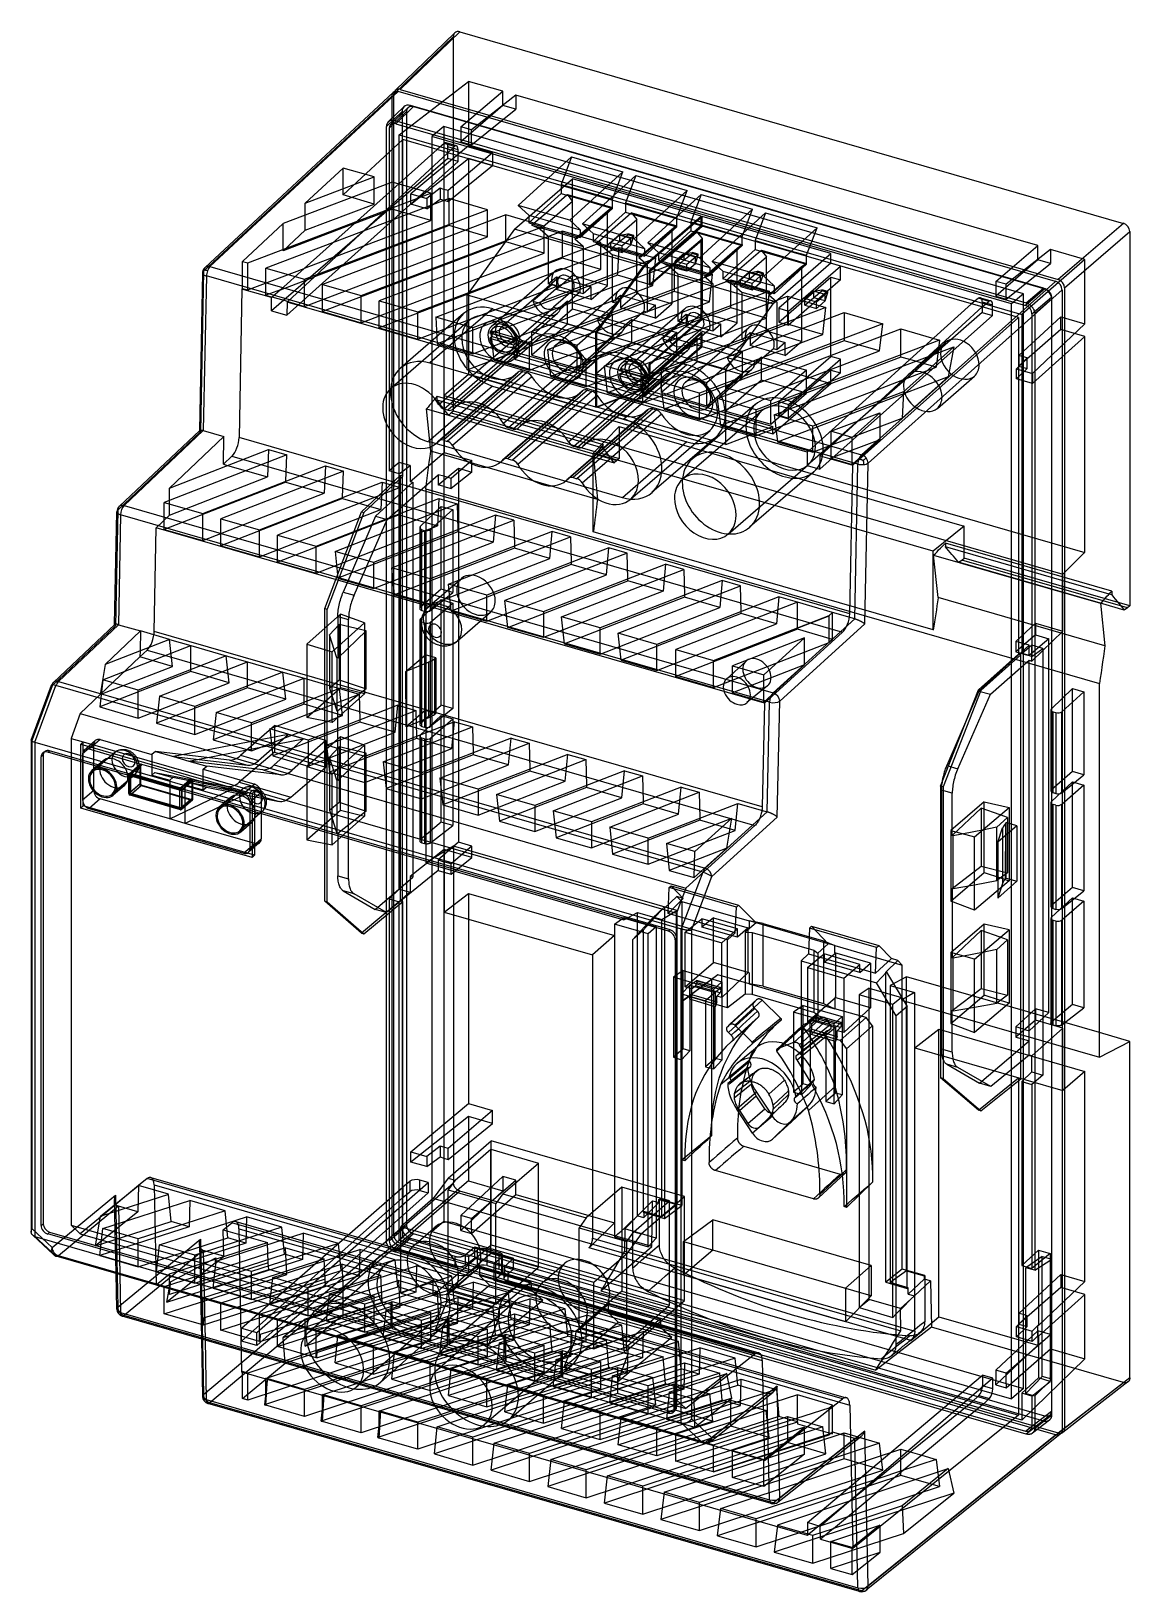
# Model space of a CAD drawing. Header units: millimetres. Extents: x 119 to 193, y -192 to -87.
import ezdxf

# ---------------------------------------------------------------- set-up
doc = ezdxf.new("R2010")
doc.units = ezdxf.units.MM
doc.layers.add('MAIN-1', color=7, linetype='Continuous')
doc.layers.add('MAIN-2', color=7, linetype='Continuous')

msp = doc.modelspace()

# ---------------------------------------------------------------- linework, layer by layer
at = {"layer": 'MAIN-1'}
for p, q in [((143.16, -91.24), (147.17, -87.35)), ((143.5, -91.17), (147.51, -87.29)), ((147.51, -87.29), (192.12, -100.17)), ((143.5, -91.17), (187.73, -103.94)), ((143.03, -91.37), (130.37, -103.14)), ((130.7, -103.08), (143.36, -91.31)), ((187.56, -104.07), (143.36, -91.31)), ((139.66, -96.45), (137.11, -98.81)), ((139.66, -97.84), (139.66, -96.45)), ((141.75, -97.05), (139.66, -96.45)), ((151.43, -98.96), (155.01, -95.7)), ((155.01, -95.7), (154.31, -97.55)), ((155.01, -95.7), (158.47, -96.7)), ((142.96, -97.4), (135.62, -100.19)), ((137.11, -98.81), (141.75, -97.05)), ((145.56, -98.15), (142.96, -97.4)), ((142.96, -99.13), (142.96, -97.4)), ((154.31, -97.55), (156.76, -98.26)), ((154.31, -97.55), (154.31, -98.16)), ((158.47, -96.7), (154.89, -99.96)), ((155.76, -100.21), (159.34, -96.95)), ((159.34, -96.95), (158.64, -98.8)), ((159.34, -96.95), (162.8, -97.95)), ((133.25, -102.83), (145.56, -98.15)), ((146.78, -98.5), (134.46, -103.18)), ((149.37, -99.25), (146.78, -98.5)), ((146.78, -100.23), (146.78, -98.5)), ((154.31, -98.16), (152.94, -99.4)), ((154.69, -98.27), (153.28, -99.5)), ((154.31, -98.16), (156.26, -98.72)), ((155.09, -98.67), (154.81, -98.3)), ((162.8, -97.95), (159.22, -101.21)), ((160.15, -101.48), (163.73, -98.22)), ((163.73, -98.22), (163.03, -100.07)), ((163.73, -98.22), (167.19, -99.22)), ((137.06, -103.93), (149.37, -99.25)), ((150.59, -99.6), (138.27, -104.28)), ((153.18, -100.35), (150.59, -99.6)), ((150.59, -101.33), (150.59, -99.6)), ((154.89, -99.96), (151.43, -98.96)), ((153.92, -99.68), (155.09, -98.67)), ((155.09, -99.78), (155.09, -98.67)), ((158.64, -99.41), (157.27, -100.65)), ((159.01, -99.51), (157.59, -100.74)), ((158.64, -98.8), (158.64, -99.41)), ((158.64, -98.8), (161.09, -99.51)), ((158.64, -99.41), (160.59, -99.97)), ((159.12, -99.55), (159.41, -99.91)), ((167.19, -99.22), (163.61, -102.48)), ((164.48, -102.73), (168.06, -99.47)), ((168.06, -99.47), (167.36, -101.32)), ((168.06, -99.47), (171.52, -100.47)), ((135.62, -100.19), (132.9, -102.73)), ((135.62, -101.93), (135.62, -100.19)), ((140.87, -105.03), (153.18, -100.35)), ((154.4, -100.7), (142.09, -105.38)), ((156.99, -101.45), (154.4, -100.7)), ((154.4, -102.43), (154.4, -100.7)), ((159.22, -101.21), (155.76, -100.21)), ((158.23, -100.93), (159.41, -99.91)), ((159.41, -101.04), (159.41, -99.91)), ((163.03, -100.67), (161.66, -101.92)), ((163.03, -100.07), (163.03, -100.67)), ((163.03, -100.07), (165.48, -100.78)), ((163.03, -100.67), (164.98, -101.24)), ((171.52, -100.47), (167.94, -103.73)), ((192.12, -100.17), (187.73, -103.94)), ((188.16, -104.5), (192.55, -100.72)), ((192.55, -100.72), (192.55, -125.9)), ((144.68, -106.13), (156.99, -101.45)), ((163.61, -102.48), (160.15, -101.48)), ((163.41, -100.79), (162, -102.01)), ((162.64, -102.2), (163.82, -101.18)), ((163.82, -101.18), (163.53, -100.82)), ((163.82, -102.29), (163.82, -101.18)), ((167.36, -101.32), (167.36, -101.92)), ((167.36, -101.32), (169.81, -102.03)), ((132.9, -102.73), (133.25, -102.83)), ((145.9, -106.48), (158.21, -101.8)), ((160.69, -102.52), (148.38, -107.2)), ((158.12, -103.5), (158.21, -101.8)), ((158.21, -101.8), (160.69, -102.52)), ((167.94, -103.73), (164.48, -102.73)), ((165.99, -103.17), (167.36, -101.92)), ((167.73, -102.03), (166.31, -103.26)), ((166.96, -103.44), (168.13, -102.43)), ((167.36, -101.92), (169.31, -102.49)), ((167.84, -102.06), (168.13, -102.43)), ((168.13, -103.56), (168.13, -102.43)), ((130.21, -103.5), (130, -114.1)), ((130.22, -103.4), (130.21, -103.42)), ((130.21, -103.42), (130.21, -103.45)), ((130.21, -103.45), (130.21, -103.47)), ((130.21, -103.47), (130.21, -103.5)), ((130.23, -103.37), (130.22, -103.4)), ((130.23, -103.54), (130.22, -103.57)), ((130.24, -103.32), (130.23, -103.34)), ((130.23, -103.34), (130.23, -103.37)), ((130.24, -103.47), (130.23, -103.49)), ((130.23, -103.49), (130.23, -103.51)), ((130.23, -103.51), (130.23, -103.54)), ((130.25, -103.29), (130.24, -103.32)), ((130.25, -103.42), (130.24, -103.44)), ((130.24, -103.44), (130.24, -103.47)), ((130.27, -103.26), (130.25, -103.29)), ((130.26, -103.4), (130.25, -103.42)), ((130.46, -103.71), (130.25, -114.11)), ((130.27, -103.38), (130.26, -103.4)), ((130.28, -103.24), (130.27, -103.26)), ((130.29, -103.36), (130.27, -103.38)), ((130.3, -103.22), (130.28, -103.24)), ((130.3, -103.34), (130.29, -103.36)), ((130.31, -103.2), (130.3, -103.22)), ((130.31, -103.31), (130.3, -103.34)), ((130.33, -103.18), (130.31, -103.2)), ((130.31, -103.31), (130.32, -103.29)), ((130.33, -103.31), (130.31, -103.31)), ((130.32, -103.25), (130.33, -103.23)), ((130.32, -103.27), (130.32, -103.25)), ((130.32, -103.29), (130.32, -103.27)), ((130.34, -103.17), (130.33, -103.18)), ((130.33, -103.21), (130.34, -103.2)), ((130.33, -103.23), (130.33, -103.21)), ((130.35, -103.32), (130.33, -103.31)), ((130.35, -103.16), (130.34, -103.17)), ((130.34, -103.2), (130.35, -103.18)), ((130.37, -103.14), (130.35, -103.16)), ((130.35, -103.17), (130.37, -103.15)), ((130.35, -103.18), (130.35, -103.17)), ((130.37, -103.32), (130.35, -103.32)), ((130.37, -103.15), (130.38, -103.14)), ((130.39, -103.32), (130.37, -103.32)), ((130.38, -103.14), (130.39, -103.12)), ((130.41, -103.32), (130.39, -103.32)), ((130.43, -103.33), (130.41, -103.32)), ((130.45, -103.33), (130.43, -103.33)), ((130.47, -103.34), (130.45, -103.33)), ((174.27, -116.36), (130.46, -103.71)), ((130.5, -103.35), (130.47, -103.34)), ((130.53, -103.36), (130.5, -103.35)), ((130.7, -103.08), (174.51, -115.73)), ((134.46, -103.18), (137.06, -103.93)), ((149.6, -107.55), (161.91, -102.87)), ((164.5, -103.62), (152.19, -108.3)), ((161.91, -102.87), (164.5, -103.62)), ((161.91, -102.87), (161.92, -104.6)), ((138.27, -104.28), (140.87, -105.03)), ((153.41, -108.65), (165.72, -103.97)), ((168.31, -104.72), (156, -109.4)), ((165.72, -103.97), (168.31, -104.72)), ((165.73, -105.7), (165.72, -103.97)), ((187.56, -104.07), (174.51, -115.73)), ((174.95, -116.29), (188, -104.63)), ((188, -104.63), (188, -181.32)), ((188.16, -104.5), (188.16, -181.21)), ((142.09, -105.38), (144.68, -106.13)), ((157.22, -109.75), (169.53, -105.07)), ((172.12, -105.82), (159.81, -110.5)), ((169.53, -105.07), (172.12, -105.82)), ((169.53, -105.07), (169.54, -106.8)), ((148.38, -107.2), (145.9, -106.48)), ((161.03, -110.85), (173.34, -106.17)), ((175.94, -106.92), (163.62, -111.6)), ((173.34, -106.17), (175.94, -106.92)), ((173.34, -106.17), (173.35, -107.9)), ((152.19, -108.3), (149.6, -107.55)), ((164.84, -111.95), (177.15, -107.27)), ((179.75, -108.02), (167.43, -112.7)), ((177.15, -107.27), (179.75, -108.02)), ((177.16, -109), (177.15, -107.27)), ((156, -109.4), (153.41, -108.65)), ((168.65, -113.05), (180.71, -108.47)), ((180.71, -108.47), (177.33, -111.49)), ((159.81, -110.5), (157.22, -109.75)), ((163.62, -111.6), (161.03, -110.85)), ((167.43, -112.7), (164.84, -111.95)), ((177.33, -111.49), (171.25, -113.8)), ((146.08, -114.81), (148.96, -112.32)), ((149.14, -112.39), (146.41, -114.75)), ((146.7, -112.73), (146.45, -112.66)), ((149.34, -112.5), (146.66, -114.83)), ((149.71, -112.77), (147.01, -115.11)), ((147.03, -112.67), (147.32, -112.42)), ((147.31, -112.43), (147.06, -112.65)), ((171.25, -113.8), (168.65, -113.05)), ((172.46, -114.15), (175.74, -112.91)), ((175.74, -112.91), (173.89, -114.56)), ((130.01, -114.09), (124.6, -119.21)), ((124.93, -119.14), (130.25, -114.11)), ((130.02, -114.09), (130.01, -114.09)), ((130.01, -114.09), (130.01, -114.09)), ((130.03, -114.08), (130.02, -114.09)), ((130.04, -114.08), (130.03, -114.08)), ((130.05, -114.08), (130.04, -114.08)), ((130.07, -114.08), (130.05, -114.08)), ((130.08, -114.08), (130.07, -114.08)), ((130.1, -114.08), (130.08, -114.08)), ((130.12, -114.08), (130.1, -114.08)), ((130.14, -114.09), (130.12, -114.08)), ((130.16, -114.09), (130.14, -114.09)), ((130.18, -114.09), (130.16, -114.09)), ((130.21, -114.1), (130.18, -114.09)), ((130.23, -114.1), (130.21, -114.1)), ((130.25, -114.11), (130.23, -114.1)), ((130.25, -114.11), (131.64, -114.51)), ((150.41, -116.06), (153.29, -113.56)), ((153.47, -113.64), (150.74, -116)), ((151.09, -114), (150.78, -113.91)), ((153.73, -113.77), (151.05, -116.09)), ((154.11, -114.03), (151.4, -116.38)), ((151.42, -113.94), (151.72, -113.68)), ((151.7, -113.69), (151.45, -113.91)), ((173.89, -114.56), (172.46, -114.15)), ((131.64, -114.51), (127.99, -117.97)), ((127.99, -117.97), (134.64, -115.38)), ((131.61, -116.37), (131.64, -114.51)), ((134.64, -115.38), (135.86, -115.73)), ((146.41, -114.75), (146.66, -114.83)), ((154.8, -117.33), (157.68, -114.84)), ((157.86, -114.91), (155.13, -117.27)), ((155.42, -115.24), (155.18, -115.17)), ((158.06, -115.02), (155.38, -117.34)), ((158.44, -115.28), (155.73, -117.63)), ((155.75, -115.19), (156.05, -114.93)), ((156.03, -114.94), (155.78, -115.16)), ((135.86, -115.73), (127.63, -118.93)), ((130.22, -119.68), (138.46, -116.48)), ((131.61, -116.37), (131.89, -116.45)), ((135.8, -117.51), (135.86, -115.73)), ((138.46, -116.48), (139.67, -116.83)), ((150.74, -116), (151.05, -116.09)), ((174.06, -126.76), (174.27, -116.36)), ((174.35, -116), (174.38, -116.01)), ((174.38, -116.01), (174.41, -116.02)), ((174.41, -116.02), (174.43, -116.03)), ((174.43, -116.03), (174.46, -116.04)), ((174.46, -116.04), (174.48, -116.05)), ((174.48, -116.05), (174.51, -116.06)), ((174.51, -116.06), (174.54, -116.07)), ((174.54, -116.07), (174.57, -116.08)), ((174.57, -116.08), (174.59, -116.09)), ((174.59, -116.09), (174.62, -116.1)), ((174.62, -116.1), (174.65, -116.09)), ((174.62, -116.1), (174.63, -116.13)), ((174.63, -116.13), (174.63, -116.16)), ((174.63, -116.16), (174.64, -116.19)), ((174.64, -116.19), (174.64, -116.21)), ((174.64, -116.21), (174.64, -116.24)), ((174.64, -116.24), (174.64, -116.26)), ((174.64, -116.26), (174.65, -116.29)), ((174.65, -116.09), (174.67, -116.07)), ((174.65, -116.29), (174.65, -116.31)), ((174.65, -116.31), (174.65, -116.33)), ((174.65, -116.33), (174.65, -116.36)), ((174.65, -116.36), (174.65, -116.39)), ((174.67, -116.07), (174.69, -116.05)), ((174.69, -116.05), (174.71, -116.04)), ((174.71, -116.04), (174.73, -116.02)), ((174.73, -116.02), (174.75, -116.01)), ((174.73, -127.09), (174.95, -116.29)), ((174.75, -116.01), (174.77, -115.99)), ((174.77, -115.99), (174.78, -115.98)), ((174.78, -115.98), (174.8, -115.96)), ((174.8, -115.96), (174.82, -115.95)), ((139.67, -116.83), (131.44, -120.03)), ((139.61, -118.61), (139.67, -116.83)), ((155.13, -117.27), (155.38, -117.34)), ((134.03, -120.78), (142.27, -117.58)), ((143.48, -117.93), (135.25, -121.13)), ((142.27, -117.58), (143.48, -117.93)), ((143.42, -119.71), (143.48, -117.93)), ((124.29, -127.15), (124.44, -119.56)), ((124.93, -119.14), (168.57, -131.74)), ((127.63, -118.93), (130.22, -119.68)), ((137.84, -121.88), (146.08, -118.68)), ((139.11, -122.23), (147.32, -119.04)), ((146.08, -118.68), (147.32, -119.04)), ((147.32, -119.04), (147.36, -120.78)), ((124.69, -119.77), (124.55, -127.16)), ((168.33, -132.37), (124.69, -119.77)), ((131.44, -120.03), (134.03, -120.78)), ((149.91, -119.79), (141.7, -122.98)), ((142.92, -123.33), (151.13, -120.14)), ((151.13, -120.14), (149.91, -119.79)), ((151.13, -120.14), (151.17, -121.88)), ((135.25, -121.13), (137.84, -121.88)), ((153.72, -120.89), (145.51, -124.08)), ((146.73, -124.43), (154.94, -121.24)), ((154.94, -121.24), (153.72, -120.89)), ((154.94, -121.24), (154.98, -122.98)), ((141.7, -122.98), (139.11, -122.23)), ((157.53, -121.99), (149.32, -125.18)), ((158.75, -122.34), (150.54, -125.53)), ((158.75, -122.34), (157.53, -121.99)), ((158.79, -124.08), (158.75, -122.34)), ((145.51, -124.08), (142.92, -123.33)), ((153.13, -126.28), (161.34, -123.09)), ((154.35, -126.63), (162.56, -123.44)), ((162.56, -123.44), (161.34, -123.09)), ((162.56, -123.44), (162.6, -125.18)), ((149.32, -125.18), (146.73, -124.43)), ((165.15, -124.19), (156.94, -127.38)), ((158.16, -127.73), (166.37, -124.54)), ((166.37, -124.54), (165.15, -124.19)), ((166.41, -126.28), (166.37, -124.54)), ((150.54, -125.53), (153.13, -126.28)), ((168.96, -125.29), (160.75, -128.48)), ((170.21, -125.65), (162.02, -128.83)), ((170.21, -125.65), (168.96, -125.29)), ((172.57, -126.33), (170.21, -125.65)), ((170.21, -127.37), (170.21, -125.65)), ((190.58, -125.72), (190.69, -125.61)), ((190.58, -125.72), (190.88, -128.58)), ((192.18, -126.18), (190.59, -125.72)), ((190.69, -125.61), (190.8, -125.49)), ((190.8, -125.49), (190.91, -125.37)), ((190.91, -125.37), (191.02, -125.25)), ((191.02, -125.25), (191.13, -125.14)), ((191.13, -125.14), (191.23, -125.02)), ((191.34, -125.15), (191.16, -125.1)), ((191.23, -125.02), (191.34, -124.9)), ((191.34, -124.9), (191.34, -124.94)), ((191.34, -124.94), (191.34, -124.97)), ((191.34, -124.97), (191.34, -125.01)), ((191.34, -125.01), (191.34, -125.04)), ((191.34, -125.04), (191.34, -125.08)), ((191.34, -125.08), (191.34, -125.11)), ((191.34, -125.11), (191.34, -125.15)), ((191.34, -125.15), (191.46, -125.3)), ((191.46, -125.3), (191.58, -125.44)), ((191.58, -125.44), (191.7, -125.59)), ((191.7, -125.59), (191.82, -125.74)), ((191.82, -125.74), (191.94, -125.88)), ((191.94, -125.88), (192.06, -126.03)), ((192.55, -125.9), (192.4, -126.03)), ((156.94, -127.38), (154.35, -126.63)), ((164.56, -129.56), (172.34, -126.54)), ((174.06, -126.76), (168.57, -131.74)), ((172.34, -126.54), (172.57, -126.33)), ((174.06, -126.76), (172.57, -126.33)), ((174.06, -126.76), (174.09, -126.77)), ((174.09, -126.77), (174.11, -126.77)), ((174.11, -126.77), (174.14, -126.78)), ((174.14, -126.78), (174.16, -126.79)), ((174.16, -126.79), (174.19, -126.8)), ((174.19, -126.8), (174.22, -126.81)), ((174.22, -126.81), (174.25, -126.82)), ((174.25, -126.82), (174.28, -126.84)), ((174.28, -126.84), (174.3, -126.85)), ((174.3, -126.85), (174.33, -126.86)), ((174.33, -126.86), (174.36, -126.87)), ((174.36, -126.87), (174.39, -126.89)), ((174.39, -126.89), (174.42, -126.9)), ((174.42, -126.9), (174.44, -126.91)), ((174.44, -126.91), (174.47, -126.93)), ((174.47, -126.93), (174.49, -126.94)), ((174.49, -126.94), (174.52, -126.95)), ((174.52, -126.95), (174.54, -126.97)), ((174.54, -126.97), (174.57, -126.98)), ((174.57, -126.98), (174.59, -126.99)), ((192.06, -126.03), (192.18, -126.18)), ((192.4, -126.03), (192.18, -126.18)), ((124.3, -127.14), (120.18, -131.04)), ((120.51, -130.97), (124.55, -127.16)), ((123.66, -129.83), (126.03, -127.58)), ((124.31, -127.13), (124.3, -127.14)), ((124.32, -127.13), (124.31, -127.13)), ((124.31, -127.13), (124.31, -127.13)), ((124.33, -127.12), (124.32, -127.13)), ((124.35, -127.12), (124.33, -127.12)), ((124.36, -127.12), (124.35, -127.12)), ((124.38, -127.12), (124.36, -127.12)), ((124.39, -127.12), (124.38, -127.12)), ((124.41, -127.13), (124.39, -127.12)), ((124.43, -127.13), (124.41, -127.13)), ((124.45, -127.13), (124.43, -127.13)), ((124.48, -127.14), (124.45, -127.13)), ((124.5, -127.14), (124.48, -127.14)), ((124.52, -127.15), (124.5, -127.14)), ((124.55, -127.16), (124.52, -127.15)), ((124.55, -127.16), (124.55, -127.16)), ((124.55, -127.16), (124.55, -127.16)), ((124.55, -127.16), (124.55, -127.16)), ((124.55, -127.16), (124.55, -127.16)), ((124.55, -127.16), (124.55, -127.16)), ((124.55, -127.16), (124.55, -127.16)), ((124.55, -127.16), (124.55, -127.16)), ((124.55, -127.16), (124.55, -127.16)), ((124.55, -127.16), (124.55, -127.16)), ((124.55, -127.16), (124.55, -127.16)), ((124.55, -127.16), (124.55, -127.16)), ((124.55, -127.16), (124.55, -127.16)), ((124.55, -127.16), (124.55, -127.16)), ((124.55, -127.16), (124.55, -127.16)), ((124.55, -127.16), (124.55, -127.16)), ((124.55, -127.16), (124.55, -127.16)), ((124.55, -127.16), (124.55, -127.16)), ((124.55, -127.16), (124.55, -127.16)), ((124.55, -127.16), (124.55, -127.16)), ((124.55, -127.16), (124.55, -127.16)), ((124.55, -127.16), (124.55, -127.16)), ((124.55, -127.16), (124.55, -127.16)), ((124.55, -127.16), (124.55, -127.16)), ((124.55, -127.16), (124.55, -127.16)), ((124.55, -127.16), (124.55, -127.16)), ((124.55, -127.16), (124.55, -127.16)), ((124.55, -127.16), (124.55, -127.16)), ((124.55, -127.16), (124.55, -127.16)), ((124.55, -127.16), (124.55, -127.16)), ((124.55, -127.16), (124.55, -127.16)), ((124.55, -127.16), (124.55, -127.16)), ((124.55, -127.16), (124.55, -127.16)), ((124.55, -127.16), (124.55, -127.16)), ((124.55, -127.16), (124.55, -127.16)), ((124.55, -127.16), (124.55, -127.16)), ((124.55, -127.16), (124.55, -127.16)), ((124.55, -127.16), (124.55, -127.16)), ((124.55, -127.16), (124.55, -127.16)), ((124.55, -127.16), (124.55, -127.16)), ((124.55, -127.16), (124.55, -127.16)), ((124.55, -127.16), (124.55, -127.16)), ((124.55, -127.16), (124.55, -127.16)), ((124.55, -127.16), (124.55, -127.16)), ((124.55, -127.16), (124.55, -127.16)), ((124.55, -127.16), (124.55, -127.16)), ((124.55, -127.16), (124.55, -127.16)), ((124.55, -127.16), (124.55, -127.16)), ((124.55, -127.16), (124.55, -127.16)), ((124.55, -127.16), (124.55, -127.16)), ((124.55, -127.16), (124.55, -127.16)), ((124.55, -127.16), (126.03, -127.58)), ((126.03, -127.58), (126, -128.92)), ((127.98, -128.15), (126.03, -127.58)), ((160.75, -128.48), (158.16, -127.73)), ((169.01, -132.29), (174.73, -127.09)), ((174.59, -126.99), (174.61, -127.01)), ((174.61, -127.01), (174.63, -127.02)), ((174.63, -127.02), (174.65, -127.03)), ((174.65, -127.03), (174.68, -127.05)), ((174.68, -127.05), (174.7, -127.06)), ((174.7, -127.06), (174.72, -127.08)), ((174.72, -127.08), (174.73, -127.09)), ((123.49, -130.86), (129.41, -128.56)), ((127.98, -128.15), (123.66, -129.83)), ((127.98, -128.15), (129.41, -128.56)), ((129.41, -128.56), (131.79, -129.25)), ((129.41, -130.18), (129.41, -128.56)), ((162.02, -128.83), (164.56, -129.56)), ((170.69, -128.04), (165.83, -129.93)), ((167.94, -130.54), (170.69, -128.04)), ((190.83, -128.94), (190.78, -129.3)), ((190.88, -128.58), (190.83, -128.94)), ((131.79, -129.25), (125.87, -131.55)), ((127.3, -131.96), (133.22, -129.66)), ((131.79, -129.25), (133.22, -129.66)), ((133.22, -129.66), (135.6, -130.35)), ((133.22, -131.28), (133.22, -129.66)), ((165.83, -129.93), (167.94, -130.54)), ((190.67, -130.03), (190.62, -130.39)), ((190.72, -129.66), (190.67, -130.03)), ((190.78, -129.3), (190.72, -129.66)), ((120.51, -130.97), (164.01, -143.53)), ((125.87, -131.55), (123.49, -130.86)), ((135.6, -130.35), (129.68, -132.65)), ((131.11, -133.06), (137.03, -130.76)), ((135.6, -130.35), (137.03, -130.76)), ((137.03, -130.76), (139.41, -131.45)), ((137.03, -132.38), (137.03, -130.76)), ((190.57, -130.75), (190.51, -131.11)), ((190.51, -156.25), (190.51, -131.11)), ((190.62, -130.39), (190.57, -130.75)), ((118.68, -134.93), (120.05, -131.23)), ((118.93, -135.06), (120.34, -131.25)), ((163.84, -143.81), (120.34, -131.25)), ((129.68, -132.65), (127.3, -131.96)), ((139.41, -131.45), (133.49, -133.75)), ((134.72, -134.17), (140.74, -131.83)), ((139.41, -131.45), (140.74, -131.83)), ((140.74, -131.83), (140.77, -133.57)), ((133.49, -133.75), (131.11, -133.06)), ((143.33, -132.58), (137.31, -134.92)), ((138.53, -135.27), (144.55, -132.93)), ((143.33, -132.58), (144.55, -132.93)), ((144.55, -132.93), (144.59, -134.67)), ((168.18, -139.75), (168.33, -132.37)), ((168.85, -140.09), (169.01, -132.29)), ((137.31, -134.92), (134.72, -134.17)), ((147.14, -133.68), (141.12, -136.02)), ((142.34, -136.37), (148.36, -134.03)), ((147.14, -133.68), (148.36, -134.03)), ((148.36, -134.03), (148.4, -135.77)), ((118.68, -134.93), (118.68, -134.93)), ((118.68, -134.93), (118.68, -134.93)), ((118.68, -134.93), (118.68, -134.93)), ((118.68, -134.93), (118.68, -134.93)), ((118.68, -134.93), (118.68, -134.93)), ((118.68, -134.93), (118.68, -134.93)), ((118.68, -134.93), (118.68, -134.94)), ((118.68, -134.93), (118.68, -167.99)), ((118.68, -134.94), (118.69, -134.95)), ((118.69, -134.95), (118.69, -134.96)), ((118.69, -134.96), (118.7, -134.96)), ((118.7, -134.96), (118.71, -134.97)), ((118.71, -134.97), (118.73, -134.98)), ((118.73, -134.98), (118.74, -134.99)), ((118.74, -134.99), (118.76, -135)), ((118.76, -135), (118.78, -135.01)), ((118.78, -135.01), (118.8, -135.02)), ((118.8, -135.02), (118.83, -135.03)), ((118.83, -135.03), (118.85, -135.04)), ((118.85, -135.04), (118.88, -135.04)), ((118.88, -135.04), (118.9, -135.05)), ((118.9, -135.05), (118.93, -135.06)), ((118.93, -135.06), (118.93, -168.29)), ((118.93, -135.06), (162.39, -147.61)), ((141.12, -136.02), (138.53, -135.27)), ((150.95, -134.78), (144.93, -137.12)), ((146.15, -137.47), (152.17, -135.13)), ((150.95, -134.78), (152.17, -135.13)), ((152.17, -135.13), (152.21, -136.87)), ((119.49, -135.94), (119.35, -136.05)), ((119.35, -167.55), (119.35, -136.05)), ((119.49, -135.94), (119.49, -167.44)), ((161.53, -147.77), (119.8, -135.73)), ((144.93, -137.12), (142.34, -136.37)), ((154.76, -135.88), (148.74, -138.22)), ((149.96, -138.57), (155.98, -136.23)), ((154.76, -135.88), (155.98, -136.23)), ((155.98, -136.23), (156.02, -137.97)), ((125.24, -138.51), (125.24, -137.3)), ((125.32, -137.32), (125.32, -138.46)), ((125.37, -138.51), (125.37, -137.33)), ((148.74, -138.22), (146.15, -137.47)), ((158.57, -136.98), (152.55, -139.32)), ((153.77, -139.67), (159.79, -137.33)), ((158.57, -136.98), (159.79, -137.33)), ((159.79, -137.33), (159.83, -139.07)), ((125.24, -138.51), (125.32, -138.44)), ((128.66, -139.46), (125.37, -138.51)), ((128.66, -138.28), (128.66, -139.46)), ((128.79, -138.32), (128.79, -139.54)), ((162.38, -138.08), (156.36, -140.42)), ((157.58, -140.77), (163.6, -138.43)), ((162.38, -138.08), (163.6, -138.43)), ((163.6, -138.43), (163.64, -140.17)), ((125.33, -138.63), (125.4, -138.56)), ((128.71, -139.6), (125.33, -138.63)), ((125.39, -138.56), (128.69, -139.51)), ((128.71, -139.6), (128.79, -139.53)), ((128.78, -139.49), (128.79, -139.48)), ((152.55, -139.32), (149.96, -138.57)), ((160.17, -141.52), (166.19, -139.18)), ((166.19, -139.18), (168.18, -139.75)), ((182.11, -141.42), (184.44, -139.44)), ((184.44, -139.44), (184.44, -144.38)), ((156.36, -140.42), (153.77, -139.67)), ((161.39, -141.87), (165.8, -140.16)), ((165.8, -140.16), (163.31, -142.42)), ((168.18, -139.75), (164.01, -143.53)), ((164.45, -144.08), (168.85, -140.09)), ((168.2, -139.76), (168.18, -139.75)), ((168.23, -139.77), (168.2, -139.76)), ((168.25, -139.77), (168.23, -139.77)), ((168.28, -139.78), (168.25, -139.77)), ((168.31, -139.79), (168.28, -139.78)), ((168.34, -139.8), (168.31, -139.79)), ((168.37, -139.82), (168.34, -139.8)), ((168.4, -139.83), (168.37, -139.82)), ((168.43, -139.84), (168.4, -139.83)), ((168.46, -139.86), (168.43, -139.84)), ((168.49, -139.87), (168.46, -139.86)), ((168.52, -139.88), (168.49, -139.87)), ((168.55, -139.9), (168.52, -139.88)), ((168.57, -139.91), (168.55, -139.9)), ((168.6, -139.93), (168.57, -139.91)), ((168.63, -139.94), (168.6, -139.93)), ((168.65, -139.95), (168.63, -139.94)), ((168.68, -139.97), (168.65, -139.95)), ((168.7, -139.98), (168.68, -139.97)), ((168.72, -140), (168.7, -139.98)), ((168.75, -140.01), (168.72, -140)), ((168.77, -140.03), (168.75, -140.01)), ((168.79, -140.04), (168.77, -140.03)), ((168.81, -140.06), (168.79, -140.04)), ((168.83, -140.07), (168.81, -140.06)), ((168.85, -140.09), (168.83, -140.07)), ((183.61, -140.78), (184.34, -140.13)), ((184.34, -140.13), (183.84, -139.95)), ((184.34, -140.13), (184.34, -143.84)), ((160.17, -141.52), (157.58, -140.77)), ((182.11, -146.35), (182.11, -141.42)), ((183.61, -140.78), (182.64, -140.97)), ((183.61, -144.37), (183.61, -140.78)), ((163.31, -142.42), (161.39, -141.87)), ((163.84, -143.81), (162.39, -147.61)), ((163.07, -147.69), (164.45, -144.08)), ((182.11, -144.64), (183.61, -144.37)), ((184.44, -144.38), (182.11, -146.35)), ((184.34, -143.84), (183.61, -144.37)), ((183.85, -144.19), (184.44, -144.38)), ((162.39, -180.84), (162.39, -147.61)), ((162.39, -147.61), (162.41, -147.61)), ((162.41, -147.61), (162.43, -147.62)), ((162.43, -147.62), (162.45, -147.62)), ((162.45, -147.62), (162.47, -147.63)), ((162.47, -147.63), (162.49, -147.63)), ((162.49, -147.63), (162.51, -147.64)), ((162.51, -147.64), (162.53, -147.64)), ((162.53, -147.64), (162.56, -147.65)), ((162.56, -147.65), (162.58, -147.65)), ((162.58, -147.65), (162.6, -147.66)), ((162.6, -147.66), (162.62, -147.66)), ((162.62, -147.66), (162.64, -147.66)), ((162.64, -147.66), (162.66, -147.67)), ((162.66, -147.67), (162.69, -147.67)), ((162.69, -147.67), (162.71, -147.68)), ((162.71, -147.68), (162.73, -147.68)), ((162.73, -147.68), (162.75, -147.68)), ((162.75, -147.68), (162.77, -147.68)), ((162.77, -147.68), (162.79, -147.69)), ((162.79, -147.69), (162.81, -147.69)), ((162.81, -147.69), (162.84, -147.69)), ((162.84, -147.69), (162.86, -147.69)), ((162.86, -147.69), (162.88, -147.69)), ((162.88, -147.69), (162.9, -147.7)), ((162.9, -147.7), (162.91, -147.7)), ((162.91, -147.7), (162.93, -147.7)), ((162.93, -147.7), (162.95, -147.7)), ((162.95, -147.7), (162.97, -147.7)), ((162.97, -147.7), (162.99, -147.7)), ((162.99, -147.7), (163, -147.7)), ((163, -147.7), (163.02, -147.7)), ((163.02, -147.7), (163.03, -147.7)), ((163.03, -147.7), (163.05, -147.7)), ((163.05, -147.7), (163.06, -147.69)), ((163.06, -147.69), (163.07, -147.69)), ((163.07, -147.69), (163.07, -180.57)), ((182.11, -149.65), (184.44, -147.67)), ((184.44, -147.67), (184.44, -152.61)), ((161.98, -148.35), (161.98, -179.85)), ((183.61, -149.01), (182.64, -149.2)), ((183.61, -149.01), (184.34, -148.35)), ((183.61, -152.6), (183.61, -149.01)), ((184.34, -148.35), (183.84, -148.18)), ((184.34, -148.35), (184.34, -152.06)), ((182.11, -154.58), (182.11, -149.65)), ((184.34, -152.06), (183.61, -152.6)), ((182.11, -152.87), (183.61, -152.6)), ((184.44, -152.61), (182.11, -154.58)), ((184.44, -152.61), (183.85, -152.42)), ((192.55, -155.18), (190.51, -154.59)), ((190.51, -156.25), (192.55, -155.18)), ((192.55, -177.81), (192.55, -155.18)), ((119.35, -167.55), (119.49, -167.44)), ((118.68, -168.01), (118.68, -167.99)), ((118.68, -168.02), (118.68, -168.01)), ((118.69, -168.04), (118.68, -168.02)), ((118.69, -168.06), (118.69, -168.04)), ((118.7, -168.08), (118.69, -168.06)), ((118.7, -168.1), (118.7, -168.08)), ((118.71, -168.12), (118.7, -168.1)), ((118.72, -168.13), (118.71, -168.12)), ((118.73, -168.15), (118.72, -168.13)), ((118.74, -168.16), (118.73, -168.15)), ((118.75, -168.18), (118.74, -168.16)), ((118.76, -168.19), (118.75, -168.18)), ((118.78, -168.21), (118.76, -168.19)), ((118.79, -168.22), (118.78, -168.21)), ((120.18, -169.52), (118.78, -168.21)), ((118.81, -168.23), (118.79, -168.22)), ((118.83, -168.25), (118.81, -168.23)), ((118.85, -168.26), (118.83, -168.25)), ((118.87, -168.27), (118.85, -168.26)), ((118.89, -168.28), (118.87, -168.27)), ((118.91, -168.28), (118.89, -168.28)), ((118.93, -168.29), (118.91, -168.28)), ((118.93, -168.29), (162.39, -180.84)), ((120.34, -169.61), (118.93, -168.29)), ((119.92, -168), (119.8, -168.13)), ((161.53, -180.17), (119.8, -168.13)), ((119.92, -168), (161.65, -180.05)), ((120.34, -169.61), (163.84, -182.17)), ((163.88, -182.19), (120.38, -169.63)), ((124.44, -173.18), (124.39, -170.79)), ((124.64, -170.86), (124.69, -173.4)), ((124.69, -173.4), (168.33, -186)), ((168.44, -186.25), (124.8, -173.65)), ((130.13, -175.19), (130.2, -179.05)), ((130.37, -175.26), (130.45, -179.27)), ((168.85, -178.37), (164.45, -181.84)), ((168.85, -178.37), (168.83, -178.42)), ((169.01, -185.89), (168.85, -178.37)), ((192.43, -178.08), (188.04, -181.47)), ((192.55, -177.81), (188.16, -181.21)), ((192.45, -178.06), (192.43, -178.08)), ((192.46, -178.05), (192.45, -178.06)), ((192.48, -178.03), (192.46, -178.05)), ((192.49, -178.02), (192.48, -178.03)), ((192.5, -178), (192.49, -178.02)), ((192.51, -177.98), (192.5, -178)), ((192.52, -177.97), (192.51, -177.98)), ((192.53, -177.95), (192.52, -177.97)), ((192.54, -177.93), (192.53, -177.95)), ((192.55, -177.88), (192.54, -177.91)), ((192.54, -177.91), (192.54, -177.93)), ((192.55, -177.81), (192.55, -177.84)), ((192.55, -177.84), (192.55, -177.86)), ((192.55, -177.86), (192.55, -177.88)), ((130.45, -179.27), (174.27, -191.92)), ((164.33, -182.11), (168.57, -178.76)), ((168.33, -186), (168.18, -179.06)), ((168.6, -178.73), (168.57, -178.76)), ((168.63, -178.71), (168.6, -178.73)), ((168.66, -178.68), (168.63, -178.71)), ((168.69, -178.65), (168.66, -178.68)), ((168.71, -178.62), (168.69, -178.65)), ((168.74, -178.58), (168.71, -178.62)), ((168.76, -178.55), (168.74, -178.58)), ((168.79, -178.51), (168.76, -178.55)), ((168.81, -178.46), (168.79, -178.51)), ((168.83, -178.42), (168.81, -178.46)), ((174.38, -192.17), (130.56, -179.52)), ((161.53, -180.17), (161.65, -180.05)), ((162.39, -180.84), (163.84, -182.17)), ((162.39, -180.84), (162.41, -180.84)), ((162.41, -180.84), (162.43, -180.85)), ((162.43, -180.85), (162.45, -180.85)), ((162.45, -180.85), (162.47, -180.85)), ((162.47, -180.85), (162.49, -180.86)), ((162.49, -180.86), (162.51, -180.86)), ((162.51, -180.86), (162.53, -180.86)), ((162.53, -180.86), (162.56, -180.86)), ((162.56, -180.86), (162.58, -180.86)), ((162.58, -180.86), (162.6, -180.85)), ((162.6, -180.85), (162.62, -180.85)), ((162.62, -180.85), (162.64, -180.85)), ((162.64, -180.85), (162.66, -180.84)), ((162.66, -180.84), (162.69, -180.84)), ((162.69, -180.84), (162.71, -180.83)), ((162.71, -180.83), (162.73, -180.83)), ((162.73, -180.83), (162.75, -180.82)), ((162.75, -180.82), (162.77, -180.81)), ((162.77, -180.81), (162.79, -180.8)), ((162.79, -180.8), (162.81, -180.79)), ((162.81, -180.79), (162.84, -180.78)), ((162.84, -180.78), (162.86, -180.77)), ((162.86, -180.77), (162.88, -180.76)), ((162.88, -180.76), (162.9, -180.75)), ((162.9, -180.75), (162.91, -180.74)), ((162.91, -180.74), (162.93, -180.72)), ((162.93, -180.72), (162.95, -180.71)), ((162.95, -180.71), (162.97, -180.69)), ((162.97, -180.69), (162.99, -180.68)), ((162.99, -180.68), (163, -180.66)), ((163, -180.66), (163.02, -180.64)), ((163.02, -180.64), (163.03, -180.63)), ((163.03, -180.63), (163.05, -180.61)), ((163.05, -180.61), (163.06, -180.59)), ((163.06, -180.59), (163.07, -180.57)), ((164.45, -181.84), (163.07, -180.57)), ((174.73, -181.38), (169.01, -185.89)), ((174.62, -181.58), (174.65, -181.55)), ((174.65, -181.55), (174.67, -181.51)), ((174.67, -181.51), (174.69, -181.47)), ((174.69, -181.47), (174.71, -181.42)), ((174.71, -181.42), (174.73, -181.38)), ((174.95, -191.82), (174.73, -181.38)), ((188, -181.32), (174.95, -191.82)), ((187.92, -181.54), (187.91, -181.56)), ((187.94, -181.53), (187.92, -181.54)), ((187.95, -181.51), (187.94, -181.53)), ((187.96, -181.5), (187.95, -181.51)), ((187.97, -181.46), (187.96, -181.48)), ((187.96, -181.48), (187.96, -181.5)), ((187.98, -181.45), (187.97, -181.46)), ((187.99, -181.41), (187.98, -181.43)), ((187.98, -181.43), (187.98, -181.45)), ((188, -181.37), (187.99, -181.39)), ((187.99, -181.39), (187.99, -181.41)), ((188, -181.32), (188, -181.35)), ((188, -181.35), (188, -181.37)), ((168.89, -186.16), (174.45, -181.77)), ((174.27, -191.92), (174.06, -182.08)), ((174.45, -181.77), (174.48, -181.75)), ((174.48, -181.75), (174.5, -181.72)), ((174.5, -181.72), (174.53, -181.7)), ((174.53, -181.7), (174.55, -181.67)), ((174.55, -181.67), (174.58, -181.64)), ((174.58, -181.64), (174.6, -181.61)), ((174.6, -181.61), (174.62, -181.58)), ((187.88, -181.58), (174.83, -192.08)), ((187.9, -181.57), (187.88, -181.58)), ((187.91, -181.56), (187.9, -181.57))]:
    msp.add_line(p, q, dxfattribs=at)
for centre, radius, start, end in [((124.94, -119.57), 0.5, 133.3871, 178.882), ((120.52, -131.4), 0.5, 133.3866, 159.7104), ((125.42, -138.46), 0.1, 179.9977, 253.8966), ((128.71, -139.41), 0.1, 253.8985, 310.8932), ((120.52, -169.15), 0.5, 226.8526, 253.9131), ((124.94, -173.17), 0.5, 181.1569, 253.9744), ((130.7, -179.04), 0.5, 181.1571, 253.9895), ((164.02, -181.71), 0.5, 253.8992, 308.2797), ((168.58, -185.77), 0.5, 253.838, 308.2809), ((174.52, -191.69), 0.5, 253.7959, 308.7982)]:
    msp.add_arc(centre, radius, start, end, dxfattribs=at)
for centre, major_axis, ratio, start_param, end_param in [((147.51, -87.72), (0.327, -0.378), 0.749492, 2.285038, 3.183834), ((143.36, -91.74), (-0.327, 0.378), 0.749863, -0.856361, 0.028784), ((143.5, -91.6), (-0.327, 0.378), 0.749492, 0.042242, 0.331647), ((143.5, -91.6), (-0.327, 0.378), 0.749492, -0.856555, 0.042242), ((192.12, -100.6), (0.327, -0.378), 0.750509, 0.713892, 2.284003), ((130.71, -103.51), (-0.5, 0.01), 0.473389, -0.000054, 0.276817), ((130.71, -103.51), (-0.5, 0.01), 0.473389, 0.276817, 1.056702), ((130.71, -103.51), (0.34, -0.366), 0.740404, 3.043931, 3.141613), ((130.71, -103.51), (0.34, -0.366), 0.740404, 2.258318, 3.043931), ((130.71, -103.51), (-0.139, -0.48), 0.433013, -1.772555, -1.0177), ((130.71, -103.51), (-0.139, -0.48), 0.433013, -2.527419, -1.772555), ((187.56, -104.5), (-0.327, 0.378), 0.750202, -2.427273, -0.856706), ((187.73, -104.37), (-0.327, 0.378), 0.750509, -2.427701, -0.85759), ((144.39, -113.12), (-1.5, 1.87), 0.767034, -1.777814, 0.036977), ((144.39, -113.12), (-1.5, 1.87), 0.767034, 0.036977, 0.741914), ((148.72, -114.37), (-1.5, 1.87), 0.767034, -1.777814, 0.031622), ((144.39, -113.12), (-1.5, 1.87), 0.767034, 0.741914, 3.174241), ((146.46, -112.22), (-0.313, 0.39), 0.767034, 1.363779, 2.31271), ((146.71, -112.29), (-0.313, 0.39), 0.767034, 2.31271, 3.171017), ((146.71, -112.29), (-0.313, 0.39), 0.767034, -3.112168, -3.021543), ((148.72, -114.37), (-1.5, 1.87), 0.767034, 0.031622, 0.12005), ((153.11, -115.63), (-1.5, 1.87), 0.767034, -1.777814, 0.031622), ((150.79, -113.47), (-0.313, 0.39), 0.767034, 1.363779, 2.31271), ((151.1, -113.56), (-0.313, 0.39), 0.767034, 2.31271, 3.171017), ((151.1, -113.56), (-0.313, 0.39), 0.767034, -3.112168, -3.021543), ((153.11, -115.63), (-1.5, 1.87), 0.767034, 0.031622, 0.12005), ((144.39, -113.12), (-1.5, 1.87), 0.767034, -3.108945, -3.021543), ((146.4, -115.19), (-0.313, 0.39), 0.767034, 0.029424, 0.12005), ((146.4, -115.19), (-0.313, 0.39), 0.767034, -0.828882, 0.029424), ((146.65, -115.27), (-0.313, 0.39), 0.767034, -1.777814, -0.828882), ((148.72, -114.37), (-1.5, 1.87), 0.767034, 1.363779, 3.173214), ((155.18, -114.73), (-0.313, 0.39), 0.767034, 1.363779, 2.31271), ((155.43, -114.81), (-0.313, 0.39), 0.767034, 2.31271, 3.171017), ((155.43, -114.81), (-0.313, 0.39), 0.767034, -3.112168, -3.021543), ((157.44, -116.88), (-1.5, 1.87), 0.767034, 0.032648, 0.12005), ((157.44, -116.88), (-1.5, 1.87), 0.767034, -2.399678, 0.032648), ((148.72, -114.37), (-1.5, 1.87), 0.767034, -3.109971, -3.021543), ((150.73, -116.44), (-0.313, 0.39), 0.767034, 0.029424, 0.12005), ((150.73, -116.44), (-0.313, 0.39), 0.767034, -0.828882, 0.029424), ((151.04, -116.53), (-0.313, 0.39), 0.767034, -1.777814, -0.828882), ((153.11, -115.63), (-1.5, 1.87), 0.767034, 1.363779, 3.173214), ((174.52, -116.16), (0.139, 0.48), 0.433013, 1.369037, 2.123892), ((174.52, -116.16), (-0.5, 0.01), 0.473653, 1.056987, 1.838824), ((174.52, -116.16), (0.139, 0.48), 0.433013, 0.614174, 1.369037), ((174.52, -116.16), (0.333, -0.373), 0.732849, 1.487665, 2.272917), ((174.52, -116.16), (-0.5, 0.01), 0.473653, 1.838824, 2.619062), ((174.52, -116.16), (0.333, -0.373), 0.732849, 0.702344, 1.487665), ((153.11, -115.63), (-1.5, 1.87), 0.767034, -3.109971, -3.021543), ((155.12, -117.71), (-0.313, 0.39), 0.767034, 0.029424, 0.12005), ((155.12, -117.71), (-0.313, 0.39), 0.767034, -0.828882, 0.029424), ((155.37, -117.78), (-0.313, 0.39), 0.767034, -1.777814, -0.828882), ((157.44, -116.88), (-1.5, 1.87), 0.767034, -3.104616, -2.399678), ((164.01, -119.22), (-1.5, 1.87), 0.767034, 0.031183, 0.741914), ((164.01, -119.22), (-1.5, 1.87), 0.767034, -2.399678, 0.031183), ((157.44, -116.88), (-1.5, 1.87), 0.767034, 1.363779, 3.17857), ((124.94, -119.57), (-0.5, 0.01), 0.473389, -0.000012, 1.0595), ((124.94, -119.57), (0.343, -0.363), 0.735842, 2.252359, 3.141639), ((124.94, -119.57), (-0.139, -0.48), 0.433013, -2.518684, -1.017699), ((164.01, -119.22), (-1.5, 1.87), 0.767034, 0.741914, 3.172776), ((164.01, -119.22), (-1.5, 1.87), 0.767034, -3.11041, -2.399678), ((120.52, -131.4), (0.343, -0.363), 0.735842, 2.252359, 3.141639), ((120.52, -131.4), (-0.139, -0.48), 0.433013, -2.518684, -1.750739), ((120.52, -131.4), (-0.469, 0.173), 0.163946, -1.117362, -0.000042), ((168.58, -132.17), (0.139, 0.48), 0.433013, 0.622909, 2.123892), ((168.58, -132.17), (0.336, -0.37), 0.728289, 0.696339, 2.266831), ((168.58, -132.17), (-0.5, 0.01), 0.473653, 1.056987, 2.619063), ((119.8, -136.18), (-0.342, 0.394), 0.75, -0.099367, 0.713724), ((119.8, -136.18), (-0.342, 0.394), 0.75, -0.857072, -0.099367), ((119.92, -136.07), (0.327, -0.378), 0.75, -3.022203, -2.427868), ((125.33, -138.54), (0.0655, -0.0756), 0.75, -2.427868, -0.857072), ((125.42, -138.46), (0.1, 0), 0.5, 3.141557, 4.18879), ((125.42, -138.46), (0.0277, 0.0961), 0.433013, 2.158799, 3.141554), ((128.71, -139.41), (-0.1, 0), 0.5, 1.047198, 2.496489), ((128.71, -139.41), (0.0277, 0.0961), 0.433013, 2.158799, 3.141554), ((128.71, -139.51), (-0.0655, 0.0756), 0.75, -3.141592, -2.427868), ((128.71, -139.41), (0.0655, -0.0756), 0.75, 0.000001, 0.317754), ((128.71, -139.51), (-0.0655, 0.0756), 0.75, 2.284521, 3.141594), ((164.02, -143.96), (0.139, 0.48), 0.433013, 0.622909, 1.390856), ((164.02, -143.96), (0.336, -0.37), 0.728289, 0.696339, 2.266831), ((164.02, -143.96), (-0.467, 0.179), 0.158696, -2.680216, -1.115695), ((161.53, -148.22), (-0.342, 0.394), 0.75, -2.427868, -0.857072), ((119.8, -167.68), (-0.342, 0.394), 0.75, 0.713724, 2.284521), ((119.92, -167.57), (0.327, -0.378), 0.75, -2.427868, -0.857072), ((120.52, -169.15), (0.342, 0.365), 0.883272, -3.141579, -2.719387), ((120.52, -169.15), (-0.139, -0.48), 0.433013, -0.214849, 0.000099), ((124.94, -173.17), (0.5, 0.01), 0.526002, 3.141553, 4.178426), ((124.94, -173.17), (0.5, 0.01), 0.526002, -2.10476, -2.102654), ((124.94, -173.17), (0.138, 0.481), 0.431471, 2.193118, 3.141049), ((138.92, -176.6), (1.66, -1.79), 0.732093, -1.879664, -0.031014), ((138.92, -176.6), (1.66, -1.79), 0.732093, -0.031014, 0.115792), ((130.7, -179.04), (0.5, 0.01), 0.526002, 3.141555, 4.178426), ((130.7, -179.04), (-0.139, -0.48), 0.433013, -0.947887, -0.00003), ((147.58, -179.1), (1.65, -1.78), 0.732093, -1.875671, -0.031014), ((161.53, -179.72), (-0.342, 0.394), 0.75, 2.284521, 3.240959), ((161.65, -179.61), (0.327, -0.378), 0.75, -0.857072, -0.11939), ((161.53, -179.72), (-0.342, 0.394), 0.75, -3.042226, -2.427868), ((147.58, -179.1), (1.65, -1.78), 0.732093, -0.031014, 0.111799), ((187.73, -181.08), (0.327, -0.378), 0.749492, -0.339736, -0.041721), ((187.73, -181.08), (0.327, -0.378), 0.749492, -0.041721, 0.713556), ((164.02, -181.71), (0.338, 0.368), 0.878023, -2.728416, -1.163897), ((164.02, -181.71), (0.139, 0.48), 0.433013, 2.926742, 3.141622), ((164.02, -181.71), (0.31, -0.392), 0.763187, -0.000046, 0.748062), ((168.58, -185.77), (0.5, 0.01), 0.525738, -2.105083, -0.543008), ((168.58, -185.77), (0.139, 0.48), 0.434192, 2.194158, 3.141557), ((168.58, -185.77), (0.5, 0.01), 0.525738, -2.106695, -2.105083), ((168.58, -185.77), (0.31, -0.392), 0.763187, 0.00151, 0.748059), ((174.52, -191.69), (0.5, 0.01), 0.525738, -2.105083, -0.543008), ((174.52, -191.69), (0.5, 0.01), 0.525738, -2.107785, -2.105083), ((174.52, -191.69), (0.14, 0.48), 0.434989, 2.194466, 3.14155), ((174.52, -191.69), (0.313, -0.39), 0.759025, 0.001618, 0.741282)]:
    msp.add_ellipse(centre, major_axis=major_axis, ratio=ratio, start_param=start_param, end_param=end_param, dxfattribs=at)
at = {"layer": 'MAIN-2'}
for p, q in [((147.07, -87.6), (143.06, -91.48)), ((147.07, -112.77), (147.07, -87.6)), ((143.43, -94.21), (148.08, -90.62)), ((147.58, -93.69), (150.4, -91.28)), ((150.4, -91.28), (148.08, -90.62)), ((148.08, -90.62), (148.08, -94.95)), ((150.4, -92.24), (150.4, -91.28)), ((142.93, -91.62), (130.27, -103.39)), ((143.74, -92.33), (142.69, -93.35)), ((142.93, -91.62), (142.93, -168.31)), ((143.06, -168.19), (143.06, -91.48)), ((144.18, -92.25), (143.13, -93.26)), ((143.19, -93.47), (144.38, -92.31)), ((144.07, -92.35), (144.08, -92.34)), ((144.08, -92.34), (144.1, -92.33)), ((144.1, -92.33), (144.11, -92.32)), ((144.11, -92.32), (144.13, -92.32)), ((144.13, -92.32), (144.15, -92.31)), ((144.15, -92.31), (144.16, -92.3)), ((144.16, -92.3), (144.18, -92.3)), ((186.74, -104.53), (144.18, -92.25)), ((144.18, -92.3), (144.2, -92.3)), ((144.2, -92.3), (144.22, -92.29)), ((144.22, -92.29), (144.24, -92.29)), ((144.24, -92.29), (144.26, -92.29)), ((144.26, -92.29), (144.28, -92.29)), ((144.28, -92.29), (144.3, -92.29)), ((144.3, -92.29), (144.32, -92.3)), ((144.32, -92.3), (144.34, -92.3)), ((144.34, -92.3), (144.36, -92.3)), ((144.36, -92.3), (144.38, -92.31)), ((144.38, -92.31), (186.85, -104.57)), ((150.4, -92.24), (147.58, -94.69)), ((151.26, -91.54), (148.28, -93.89)), ((151.26, -92.49), (150.4, -92.24)), ((186.36, -101.67), (151.26, -91.54)), ((151.26, -91.54), (151.26, -92.49)), ((142.57, -93.66), (143.62, -92.65)), ((143.95, -92.62), (142.75, -93.77)), ((142.85, -93.53), (144.04, -92.38)), ((143.13, -93.26), (185.59, -105.52)), ((143.62, -92.65), (143.62, -167.69)), ((143.95, -92.55), (143.96, -92.54)), ((143.95, -92.58), (143.95, -92.55)), ((143.95, -92.6), (143.95, -92.58)), ((143.95, -92.62), (143.95, -92.6)), ((143.95, -167.56), (143.95, -92.62)), ((143.96, -92.52), (143.97, -92.5)), ((143.96, -92.54), (143.96, -92.52)), ((143.97, -92.48), (143.98, -92.46)), ((143.97, -92.5), (143.97, -92.48)), ((143.98, -92.46), (143.99, -92.45)), ((143.99, -92.45), (144, -92.43)), ((144, -92.43), (144.01, -92.42)), ((144.01, -92.42), (144.02, -92.4)), ((144.02, -92.4), (144.03, -92.39)), ((144.03, -92.39), (144.04, -92.38)), ((144.04, -92.38), (144.05, -92.36)), ((144.05, -92.36), (144.07, -92.35)), ((148.28, -94.89), (151.26, -92.49)), ((142.57, -168.6), (142.57, -93.66)), ((142.75, -93.77), (142.75, -116.82)), ((143.19, -93.47), (185.54, -105.69)), ((143.43, -94.21), (185.3, -106.3)), ((143.43, -117.02), (143.43, -94.21)), ((146.43, -93.65), (145.63, -94.34)), ((184.6, -105.59), (145.63, -94.34)), ((145.63, -94.34), (145.63, -167.96)), ((146.43, -93.65), (146.43, -97.89)), ((147.58, -93.99), (146.43, -93.65)), ((148.28, -93.89), (147.58, -93.69)), ((147.58, -93.69), (147.58, -93.99)), ((147.58, -93.99), (147.58, -94.69)), ((148.28, -94.19), (147.58, -93.99)), ((148.28, -94.19), (148.28, -93.89)), ((148.28, -94.89), (148.28, -94.19)), ((183.55, -104.37), (148.28, -94.19)), ((143.66, -94.54), (139.66, -98.26)), ((140.42, -100.19), (145.99, -95.21)), ((146.7, -95.42), (142.37, -99.45)), ((145.99, -95.21), (143.66, -94.54)), ((143.66, -117.18), (143.66, -94.54)), ((148.08, -94.95), (144.21, -98.19)), ((146.44, -94.81), (145.99, -95.21)), ((146.7, -95.42), (145.99, -95.21)), ((147.14, -95.01), (146.44, -94.81)), ((147.28, -94.96), (146.58, -94.76)), ((146.7, -95.42), (147.14, -95.01)), ((146.7, -95.8), (146.7, -95.02)), ((147.39, -95.22), (146.7, -95.02)), ((181.92, -105.58), (146.7, -95.42)), ((149.71, -95.42), (146.72, -97.97)), ((147.39, -96), (147.39, -95.22)), ((147.58, -94.69), (148.28, -94.89)), ((148.08, -94.95), (149.71, -95.42)), ((149.71, -95.42), (149.71, -96.28)), ((146.7, -95.8), (134.83, -106.05)), ((135.88, -106.35), (147.39, -96)), ((144.21, -98.88), (148.08, -95.81)), ((147.39, -96), (146.7, -95.8)), ((146.72, -98.7), (149.71, -96.28)), ((148.08, -95.81), (148.08, -110.33)), ((149.71, -96.28), (148.08, -95.81)), ((141.75, -98.87), (141.75, -97.05)), ((151.18, -100.56), (155.08, -97.18)), ((155.08, -105.92), (155.08, -97.18)), ((163.74, -99.68), (155.08, -97.18)), ((157.77, -98.55), (158.47, -96.7)), ((139.66, -98.26), (139.66, -97.84)), ((141.75, -98.87), (139.66, -98.26)), ((144.21, -98.88), (144.21, -98.19)), ((144.21, -98.19), (145.29, -98.5)), ((146.17, -97.81), (145.29, -98.5)), ((145.29, -98.5), (145.29, -99.19)), ((145.29, -99.19), (146.17, -98.54)), ((145.56, -99.97), (145.56, -98.15)), ((146.43, -97.89), (146.17, -97.81)), ((146.17, -97.81), (146.17, -98.54)), ((146.17, -98.54), (146.43, -98.61)), ((146.43, -97.89), (146.43, -98.61)), ((146.72, -97.97), (146.43, -97.89)), ((146.43, -98.61), (146.72, -98.7)), ((146.43, -98.61), (146.43, -117.18)), ((146.72, -98.7), (146.72, -97.97)), ((154.75, -98.22), (154.69, -98.27)), ((154.75, -98.22), (157.78, -99.1)), ((154.81, -98.3), (154.75, -98.22)), ((156.76, -98.26), (157.77, -98.55)), ((157.77, -99.16), (157.77, -98.55)), ((162.1, -99.8), (162.8, -97.95)), ((137.11, -100.63), (137.11, -98.81)), ((137.11, -100.63), (141.75, -98.87)), ((139.21, -102.38), (142.37, -99.45)), ((140.42, -100.19), (142.37, -99.45)), ((142.96, -99.22), (142.37, -99.45)), ((142.96, -99.22), (142.96, -99.13)), ((145.56, -99.97), (142.96, -99.22)), ((145.29, -99.19), (144.21, -98.88)), ((149.37, -101.07), (149.37, -99.25)), ((152.14, -99.61), (151.43, -98.96)), ((152.94, -99.4), (152.14, -100.13)), ((152.14, -99.61), (152.14, -100.13)), ((152.14, -99.61), (155.6, -100.61)), ((153.28, -99.5), (152.35, -100.29)), ((152.9, -100.57), (153.92, -99.68)), ((157.43, -99.34), (155.24, -101.24)), ((155.39, -101.17), (157.78, -99.1)), ((155.6, -101.13), (157.77, -99.16)), ((156.26, -98.72), (157.77, -99.16)), ((157.78, -99.1), (157.43, -99.34)), ((157.43, -104.34), (157.43, -99.34)), ((159.06, -99.47), (159.01, -99.51)), ((159.06, -99.47), (162.09, -100.34)), ((159.06, -99.47), (159.12, -99.55)), ((159.84, -103.06), (163.74, -99.68)), ((161.09, -99.51), (162.1, -99.8)), ((163.74, -100.33), (163.74, -99.68)), ((166.49, -101.07), (167.19, -99.22)), ((140.42, -100.19), (135.62, -102.01)), ((137.11, -100.63), (135.62, -102.01)), ((140.42, -100.19), (137.04, -103.21)), ((146.78, -100.32), (137.73, -103.76)), ((139.21, -102.38), (145.56, -99.97)), ((146.78, -100.32), (146.78, -100.23)), ((149.37, -101.07), (146.78, -100.32)), ((151.18, -100.56), (147.99, -104.97)), ((159.84, -103.06), (151.18, -100.56)), ((152.14, -100.13), (155.6, -101.13)), ((152.35, -100.29), (155.39, -101.17)), ((152.9, -100.57), (152.35, -100.29)), ((152.9, -100.57), (153.45, -101.04)), ((153.18, -102.17), (153.18, -100.35)), ((154.89, -99.96), (155.6, -100.61)), ((155.09, -103.67), (155.09, -99.78)), ((155.6, -100.61), (155.6, -101.13)), ((156.47, -100.86), (155.76, -100.21)), ((157.27, -100.65), (156.47, -101.38)), ((157.59, -100.74), (156.66, -101.54)), ((161.75, -100.59), (159.55, -102.49)), ((162.09, -100.34), (159.7, -102.41)), ((159.9, -103.08), (163.8, -99.7)), ((159.93, -102.38), (162.1, -100.41)), ((163.74, -100.33), (160.24, -103.37)), ((160.3, -103.38), (163.8, -100.35)), ((160.59, -99.97), (162.1, -100.41)), ((162.09, -100.34), (161.75, -100.59)), ((161.75, -100.59), (161.75, -105.59)), ((162.1, -100.41), (162.1, -99.8)), ((163.47, -100.74), (163.41, -100.79)), ((163.47, -100.74), (166.5, -101.61)), ((163.53, -100.82), (163.47, -100.74)), ((163.8, -100.35), (163.74, -100.33)), ((163.8, -100.35), (163.8, -99.7)), ((172.46, -102.2), (163.8, -99.7)), ((170.82, -102.32), (171.52, -100.47)), ((137.06, -105.75), (149.37, -101.07)), ((150.59, -101.42), (138.27, -106.1)), ((150.59, -101.42), (150.59, -101.33)), ((153.18, -102.17), (150.59, -101.42)), ((153.45, -101.04), (153.45, -104.23)), ((153.45, -101.04), (155.79, -101.72)), ((155.39, -101.17), (155.24, -101.24)), ((155.79, -101.72), (155.24, -101.24)), ((155.79, -101.72), (155.79, -104.91)), ((156.47, -100.86), (156.47, -101.38)), ((156.47, -100.86), (159.93, -101.86)), ((156.47, -101.38), (159.93, -102.38)), ((159.7, -102.41), (156.66, -101.54)), ((157.21, -101.81), (156.66, -101.54)), ((156.99, -103.27), (156.99, -101.45)), ((157.21, -101.81), (158.23, -100.93)), ((158.23, -100.97), (157.66, -101.47)), ((157.66, -101.9), (158.23, -101.4)), ((157.66, -101.9), (157.66, -101.47)), ((158.43, -101.69), (157.66, -101.47)), ((158.23, -100.97), (158.79, -100.88)), ((158.23, -101.4), (158.79, -100.95)), ((158.23, -100.97), (158.23, -101.4)), ((159.01, -101.19), (158.23, -100.97)), ((159.01, -101.62), (158.23, -101.4)), ((159.01, -101.19), (158.43, -101.69)), ((158.43, -102.12), (159.01, -101.62)), ((158.43, -102.12), (158.43, -101.69)), ((158.79, -100.88), (158.79, -100.95)), ((159.2, -100.99), (158.79, -100.88)), ((159.2, -101.06), (158.79, -100.95)), ((159.2, -100.99), (159.01, -101.19)), ((159.01, -101.62), (159.2, -101.06)), ((159.01, -101.62), (159.01, -101.19)), ((159.2, -101.06), (159.2, -100.99)), ((159.22, -101.21), (159.93, -101.86)), ((159.41, -104.91), (159.41, -101.04)), ((160.86, -102.13), (160.15, -101.48)), ((160.24, -104.3), (163.74, -101.27)), ((163.8, -101.29), (160.3, -104.32)), ((163.74, -101.27), (163.8, -101.29)), ((163.74, -106.6), (163.74, -101.27)), ((163.8, -106.62), (163.8, -101.29)), ((164.11, -103.69), (166.5, -101.61)), ((164.32, -103.65), (166.49, -101.67)), ((164.98, -101.24), (166.49, -101.67)), ((165.48, -100.78), (166.49, -101.07)), ((166.5, -101.61), (166.16, -101.86)), ((166.49, -101.67), (166.49, -101.07)), ((183.55, -104.07), (186.36, -101.67)), ((186.36, -102.62), (186.36, -101.67)), ((132.9, -104.55), (132.9, -102.73)), ((133.25, -104.65), (133.25, -102.83)), ((135.62, -102.01), (135.62, -101.93)), ((139.21, -102.38), (137.04, -103.21)), ((139.21, -102.38), (137.73, -103.76)), ((140.87, -106.85), (153.18, -102.17)), ((154.4, -102.52), (142.09, -107.2)), ((154.4, -102.52), (154.4, -102.43)), ((156.99, -103.27), (154.4, -102.52)), ((157.21, -101.81), (157.76, -102.29)), ((157.66, -101.9), (158.43, -102.12)), ((157.76, -105.48), (157.76, -102.29)), ((160.1, -102.96), (157.76, -102.29)), ((159.7, -102.41), (159.55, -102.49)), ((160.1, -102.96), (159.55, -102.49)), ((159.93, -101.86), (159.93, -102.38)), ((160.49, -104.35), (160.69, -102.52)), ((161.66, -101.92), (160.86, -102.65)), ((160.86, -102.13), (160.86, -102.65)), ((160.86, -102.13), (164.32, -103.13)), ((160.86, -102.65), (164.32, -103.65)), ((162, -102.01), (161.07, -102.81)), ((161.07, -102.81), (164.11, -103.69)), ((161.62, -103.09), (161.07, -102.81)), ((161.62, -103.09), (162.64, -102.2)), ((162.56, -102.22), (161.99, -102.72)), ((161.99, -103.15), (162.56, -102.65)), ((161.99, -103.15), (161.99, -102.72)), ((162.76, -102.94), (161.99, -102.72)), ((162.56, -102.22), (163.12, -102.13)), ((162.56, -102.65), (163.12, -102.2)), ((162.56, -102.22), (162.56, -102.65)), ((163.34, -102.44), (162.56, -102.22)), ((163.34, -102.87), (162.56, -102.65)), ((163.34, -102.44), (162.76, -102.94)), ((163.12, -102.13), (163.12, -102.2)), ((163.53, -102.24), (163.12, -102.13)), ((163.53, -102.31), (163.12, -102.2)), ((163.53, -102.24), (163.34, -102.44)), ((163.34, -102.87), (163.53, -102.31)), ((163.34, -102.87), (163.34, -102.44)), ((163.53, -102.31), (163.53, -102.24)), ((163.61, -102.48), (164.32, -103.13)), ((163.82, -106.19), (163.82, -102.29)), ((166.16, -101.86), (163.96, -103.76)), ((165.19, -103.38), (164.48, -102.73)), ((166.16, -106.86), (166.16, -101.86)), ((167.78, -101.98), (167.73, -102.03)), ((167.78, -101.98), (170.81, -102.86)), ((167.78, -101.98), (167.84, -102.06)), ((168.56, -105.58), (172.46, -102.2)), ((169.31, -102.49), (170.82, -102.92)), ((169.81, -102.03), (170.82, -102.32)), ((170.82, -102.92), (170.82, -102.32)), ((172.46, -102.85), (172.46, -102.2)), ((186.36, -102.62), (183.55, -105.07)), ((187.23, -101.92), (184.24, -104.27)), ((189.54, -102.59), (185.3, -106.3)), ((187.23, -102.87), (186.36, -102.62)), ((189.54, -102.59), (187.23, -101.92)), ((187.23, -101.92), (187.23, -102.87)), ((189.54, -106.92), (189.54, -102.59)), ((130.27, -103.39), (130.06, -114.2)), ((133.25, -104.65), (137.04, -103.21)), ((134.46, -105), (134.46, -103.18)), ((135.45, -104.63), (137.04, -103.21)), ((135.45, -104.63), (137.73, -103.76)), ((135.94, -105.43), (137.73, -103.76)), ((144.68, -107.95), (156.99, -103.27)), ((158.11, -103.66), (145.99, -108.27)), ((149.62, -107.1), (153.9, -103.39)), ((150.28, -107.15), (154.21, -103.75)), ((153.45, -104.23), (154, -103.76)), ((155.09, -103.67), (154, -104.62)), ((154, -103.76), (154, -104.62)), ((154, -103.76), (156.34, -104.43)), ((157.43, -104.34), (155.09, -103.67)), ((159.84, -103.06), (156.65, -107.47)), ((159.9, -103.08), (156.72, -107.48)), ((158.11, -103.66), (158.12, -103.5)), ((160.49, -104.35), (158.11, -103.66)), ((168.56, -105.58), (159.9, -103.08)), ((160.1, -102.96), (160.1, -106.15)), ((160.24, -103.37), (160.3, -103.38)), ((160.24, -103.37), (160.24, -104.3)), ((160.3, -104.32), (160.3, -103.38)), ((161.62, -103.09), (162.17, -103.56)), ((161.99, -103.15), (162.76, -103.37)), ((162.17, -103.56), (162.17, -106.75)), ((162.17, -103.56), (164.51, -104.24)), ((162.76, -103.37), (163.34, -102.87)), ((162.76, -103.37), (162.76, -102.94)), ((164.11, -103.69), (163.96, -103.76)), ((164.51, -104.24), (163.96, -103.76)), ((164.3, -105.45), (164.5, -103.62)), ((164.32, -103.13), (164.32, -103.65)), ((165.19, -103.9), (165.99, -103.17)), ((165.19, -103.38), (165.19, -103.9)), ((165.19, -103.38), (168.65, -104.38)), ((166.31, -103.26), (165.39, -104.06)), ((165.93, -104.33), (166.96, -103.44)), ((166.96, -103.49), (166.38, -103.98)), ((166.96, -103.49), (167.51, -103.39)), ((166.96, -103.92), (167.51, -103.46)), ((166.96, -103.49), (166.96, -103.92)), ((167.73, -103.71), (166.96, -103.49)), ((167.73, -103.71), (167.15, -104.21)), ((167.51, -103.39), (167.51, -103.46)), ((167.92, -103.51), (167.51, -103.39)), ((167.92, -103.58), (167.51, -103.46)), ((167.92, -103.51), (167.73, -103.71)), ((167.73, -104.14), (167.92, -103.58)), ((167.73, -104.14), (167.73, -103.71)), ((167.92, -103.58), (167.92, -103.51)), ((167.94, -103.73), (168.65, -104.38)), ((168.13, -107.43), (168.13, -103.56)), ((170.47, -103.1), (168.27, -105.01)), ((170.81, -102.86), (168.42, -104.93)), ((170.82, -102.92), (168.65, -104.9)), ((172.46, -102.85), (168.96, -105.88)), ((168.96, -106.82), (172.46, -103.79)), ((169.61, -106.07), (173.11, -103.04)), ((170.81, -102.86), (170.47, -103.1)), ((170.47, -103.1), (170.47, -108.11)), ((173.11, -103.04), (172.46, -102.85)), ((172.46, -103.79), (173.11, -103.97)), ((172.46, -109.12), (172.46, -103.79)), ((173.11, -103.97), (173.11, -103.04)), ((184.24, -105.27), (187.23, -102.87)), ((132.85, -104.59), (132.66, -114.57)), ((132.9, -104.55), (132.85, -104.59)), ((134.85, -105.16), (132.85, -104.59)), ((132.9, -104.55), (133.25, -104.65)), ((135.45, -104.63), (134.46, -105)), ((135.45, -104.63), (134.89, -105.13)), ((137.06, -105.75), (137.06, -103.93)), ((138.27, -106.1), (138.27, -104.28)), ((148.38, -108.95), (160.49, -104.35)), ((161.92, -104.76), (149.81, -109.37)), ((153.72, -104.29), (152.42, -105.41)), ((154.17, -104.42), (152.88, -105.54)), ((155.79, -104.91), (153.45, -104.23)), ((154.17, -104.42), (153.72, -104.29)), ((155.11, -104.69), (153.81, -105.81)), ((153.95, -108.35), (158.21, -104.66)), ((156.34, -105.29), (154, -104.62)), ((155.56, -104.82), (154.27, -105.94)), ((155.56, -104.82), (155.11, -104.69)), ((156.34, -104.43), (155.79, -104.91)), ((156.34, -105.29), (157.43, -104.34)), ((156.34, -105.29), (156.34, -104.43)), ((159.41, -104.91), (158.31, -105.86)), ((161.75, -105.59), (159.41, -104.91)), ((160.24, -104.3), (160.3, -104.32)), ((161.92, -104.6), (161.92, -104.76)), ((164.3, -105.45), (161.92, -104.76)), ((164.51, -104.24), (164.51, -107.43)), ((168.65, -104.9), (165.19, -103.9)), ((168.42, -104.93), (165.39, -104.06)), ((165.93, -104.33), (165.39, -104.06)), ((165.93, -104.33), (166.48, -104.81)), ((166.38, -104.42), (166.96, -103.92)), ((166.38, -104.42), (166.38, -103.98)), ((167.15, -104.21), (166.38, -103.98)), ((166.38, -104.42), (167.15, -104.64)), ((166.48, -108), (166.48, -104.81)), ((168.82, -105.48), (166.48, -104.81)), ((167.73, -104.14), (166.96, -103.92)), ((167.15, -104.64), (167.73, -104.14)), ((167.15, -104.64), (167.15, -104.21)), ((168.31, -104.72), (168.11, -106.55)), ((168.42, -104.93), (168.27, -105.01)), ((168.65, -104.38), (168.65, -104.9)), ((173.11, -103.97), (169.61, -107.01)), ((171.29, -104.74), (170.71, -105.23)), ((171.29, -104.74), (171.84, -104.64)), ((171.29, -105.17), (171.84, -104.71)), ((171.29, -104.74), (171.29, -105.17)), ((172.06, -104.96), (171.29, -104.74)), ((171.84, -104.64), (171.84, -104.71)), ((172.25, -104.76), (171.84, -104.64)), ((172.25, -104.83), (171.84, -104.71)), ((172.25, -104.76), (172.06, -104.96)), ((172.06, -105.39), (172.25, -104.83)), ((172.25, -104.83), (172.25, -104.76)), ((184.24, -104.27), (183.55, -104.07)), ((183.55, -104.07), (183.55, -104.37)), ((183.55, -104.37), (183.55, -105.07)), ((184.24, -104.57), (183.55, -104.37)), ((184.24, -104.57), (184.24, -104.27)), ((184.24, -105.27), (184.24, -104.57)), ((185.4, -104.9), (184.24, -104.57)), ((185.4, -104.9), (184.6, -105.59)), ((185.4, -109.14), (185.4, -104.9)), ((186.85, -104.57), (185.54, -105.69)), ((185.59, -105.52), (186.74, -104.53)), ((186.85, -104.57), (186.87, -104.57)), ((186.87, -104.57), (186.89, -104.58)), ((186.89, -104.58), (186.9, -104.59)), ((186.9, -104.59), (186.92, -104.6)), ((186.92, -104.6), (186.94, -104.61)), ((186.94, -104.61), (186.96, -104.62)), ((186.96, -104.62), (186.98, -104.63)), ((186.98, -104.63), (187, -104.64)), ((187, -104.64), (187.02, -104.65)), ((187.02, -104.65), (187.03, -104.67)), ((187.03, -104.67), (187.05, -104.68)), ((187.05, -104.68), (187.07, -104.69)), ((187.07, -104.69), (187.08, -104.71)), ((187.08, -104.71), (187.1, -104.72)), ((187.1, -104.72), (187.11, -104.74)), ((187.11, -104.74), (187.13, -104.76)), ((187.13, -104.76), (187.14, -104.77)), ((187.14, -104.77), (187.16, -104.79)), ((187.16, -104.79), (187.17, -104.81)), ((187.17, -104.81), (187.18, -104.83)), ((187.18, -104.83), (187.2, -104.85)), ((187.2, -104.85), (187.21, -104.87)), ((187.21, -104.87), (187.22, -104.89)), ((187.22, -104.89), (187.23, -104.91)), ((187.23, -104.91), (187.23, -104.93)), ((187.23, -104.93), (187.24, -104.95)), ((134.46, -105), (134.89, -105.13)), ((134.83, -106.05), (134.85, -105.16)), ((134.85, -105.16), (134.89, -105.13)), ((135.94, -105.43), (134.89, -105.13)), ((135.89, -105.47), (135.88, -106.35)), ((135.94, -105.43), (135.89, -105.47)), ((170.86, -115.56), (135.89, -105.47)), ((135.94, -105.43), (137.06, -105.75)), ((140.87, -106.85), (140.87, -105.03)), ((142.09, -107.2), (142.09, -105.38)), ((149.71, -105.91), (145.49, -109.56)), ((147.99, -110.02), (147.99, -104.97)), ((147.99, -104.97), (156.65, -107.47)), ((149.71, -105.91), (162.76, -109.68)), ((151.14, -108.13), (153.77, -105.85)), ((151.18, -109.3), (155.08, -105.92)), ((152.19, -110.05), (164.3, -105.45)), ((154.75, -105.4), (152.35, -107.47)), ((152.42, -105.41), (152.88, -105.54)), ((165.73, -105.86), (153.62, -110.47)), ((153.81, -105.81), (154.27, -105.94)), ((154.75, -105.4), (157.78, -106.28)), ((154.75, -106.96), (154.75, -105.4)), ((155.08, -105.92), (163.74, -108.42)), ((158.03, -105.56), (156.75, -106.66)), ((157.76, -105.48), (158.31, -105)), ((158.03, -105.56), (157.76, -105.48)), ((158.31, -105), (158.31, -105.86)), ((158.31, -105), (160.65, -105.68)), ((160.65, -106.54), (158.31, -105.86)), ((158.34, -109.61), (162.62, -105.91)), ((160.65, -105.68), (160.1, -106.15)), ((160.65, -106.54), (161.75, -105.59)), ((160.65, -106.54), (160.65, -105.68)), ((168.56, -105.58), (165.38, -109.98)), ((165.73, -105.86), (165.73, -105.7)), ((168.11, -106.55), (165.73, -105.86)), ((168.82, -105.48), (168.27, -105.01)), ((168.82, -105.48), (168.82, -108.67)), ((168.96, -105.88), (168.96, -106.82)), ((168.96, -105.88), (169.61, -106.07)), ((170.71, -105.67), (171.29, -105.17)), ((171.48, -105.46), (170.71, -105.23)), ((170.71, -105.67), (170.71, -105.23)), ((170.71, -105.67), (171.48, -105.89)), ((172.06, -105.39), (171.29, -105.17)), ((172.06, -104.96), (171.48, -105.46)), ((171.48, -105.89), (172.06, -105.39)), ((171.48, -105.89), (171.48, -105.46)), ((171.92, -107.65), (172.12, -105.82)), ((172.06, -105.39), (172.06, -104.96)), ((181.92, -105.58), (177.77, -109.33)), ((178.53, -109.55), (182.63, -105.79)), ((182.39, -105.21), (181.92, -105.58)), ((182.63, -105.79), (181.92, -105.58)), ((183.08, -105.42), (182.39, -105.21)), ((182.52, -105.17), (183.21, -105.38)), ((182.63, -105.79), (183.08, -105.42)), ((182.63, -105.44), (182.63, -106.17)), ((182.63, -105.44), (183.32, -105.64)), ((185.06, -106.49), (182.63, -105.79)), ((183.32, -106.37), (183.32, -105.64)), ((183.55, -105.07), (184.24, -105.27)), ((184.6, -179.21), (184.6, -105.59)), ((185.59, -105.52), (185.62, -105.53)), ((185.62, -105.53), (185.65, -105.54)), ((185.65, -105.54), (185.67, -105.55)), ((185.67, -105.55), (185.7, -105.56)), ((185.7, -105.56), (185.72, -105.57)), ((185.72, -105.57), (185.75, -105.59)), ((185.75, -105.59), (185.77, -105.6)), ((185.77, -105.6), (185.8, -105.62)), ((185.8, -105.62), (185.82, -105.63)), ((185.82, -105.63), (185.85, -105.65)), ((185.85, -105.65), (185.87, -105.67)), ((185.87, -105.67), (185.89, -105.69)), ((185.89, -105.69), (185.91, -105.71)), ((185.91, -105.71), (185.93, -105.73)), ((185.93, -105.73), (185.95, -105.75)), ((185.95, -105.75), (185.97, -105.78)), ((185.97, -106.25), (187.28, -105.13)), ((185.97, -105.78), (185.99, -105.8)), ((185.99, -105.8), (186.01, -105.82)), ((186.01, -105.82), (186.03, -105.85)), ((186.03, -105.85), (186.04, -105.87)), ((186.04, -105.87), (186.06, -105.9)), ((186.06, -105.9), (186.07, -105.93)), ((186.07, -105.93), (186.09, -105.95)), ((186.09, -105.95), (186.1, -105.98)), ((186.1, -105.98), (186.11, -106)), ((187.31, -105.26), (186.16, -106.25)), ((187.24, -104.95), (187.25, -104.97)), ((187.25, -104.97), (187.26, -104.98)), ((187.26, -104.98), (187.26, -105)), ((187.26, -105), (187.27, -105.02)), ((187.27, -105.02), (187.27, -105.04)), ((187.27, -105.04), (187.27, -105.06)), ((187.27, -105.06), (187.28, -105.09)), ((187.28, -105.09), (187.28, -105.11)), ((187.28, -105.11), (187.28, -105.13)), ((187.28, -105.13), (187.28, -180.07)), ((187.31, -169.82), (187.31, -105.26)), ((134.83, -106.05), (135.88, -106.35)), ((138.27, -106.1), (140.87, -106.85)), ((142.85, -111.28), (148.14, -106.69)), ((147.75, -106.24), (143.51, -109.91)), ((144.68, -107.95), (144.68, -106.13)), ((145.9, -106.48), (145.99, -108.27)), ((149.71, -107.25), (150.09, -106.93)), ((151.1, -108.8), (154.08, -106.21)), ((154.75, -106.96), (152.35, -109.03)), ((157.78, -107.83), (154.75, -106.96)), ((155.39, -108.35), (157.78, -106.28)), ((156, -111.15), (168.11, -106.55)), ((159.06, -106.64), (156.66, -108.72)), ((156.75, -106.66), (158.6, -107.19)), ((169.54, -106.96), (157.43, -111.57)), ((157.78, -107.83), (157.78, -106.28)), ((159.87, -106.09), (158.6, -107.19)), ((159.01, -109.67), (162.94, -106.27)), ((159.06, -106.64), (162.09, -107.52)), ((159.06, -108.2), (159.06, -106.64)), ((160.1, -106.15), (159.87, -106.09)), ((160.24, -109.64), (163.74, -106.6)), ((160.3, -109.65), (163.8, -106.62)), ((162.44, -106.81), (161.14, -107.93)), ((162.89, -106.94), (161.6, -108.06)), ((162.17, -106.75), (162.72, -106.27)), ((164.51, -107.43), (162.17, -106.75)), ((162.89, -106.94), (162.44, -106.81)), ((163.82, -106.19), (162.72, -107.13)), ((162.72, -106.27), (162.72, -107.13)), ((162.72, -106.27), (165.06, -106.95)), ((163.8, -106.62), (163.74, -106.6)), ((166.16, -106.86), (163.82, -106.19)), ((165.06, -106.95), (164.51, -107.43)), ((165.06, -107.81), (166.16, -106.86)), ((165.06, -107.81), (165.06, -106.95)), ((168.96, -106.82), (169.61, -107.01)), ((169.54, -106.8), (169.54, -106.96)), ((171.92, -107.65), (169.54, -106.96)), ((169.61, -107.01), (169.61, -106.07)), ((182.63, -106.17), (170.85, -116.45)), ((171.72, -116.7), (183.32, -106.37)), ((173.92, -116.44), (185.06, -106.49)), ((175.73, -108.75), (175.94, -106.92)), ((182.63, -106.17), (183.32, -106.37)), ((185.06, -106.49), (185.06, -129.13)), ((185.1, -109.05), (187.92, -106.45)), ((185.3, -106.3), (185.3, -129.11)), ((185.97, -106.25), (185.97, -129.3)), ((186.01, -110.26), (189.54, -106.92)), ((186.11, -106), (186.12, -106.03)), ((186.12, -106.03), (186.13, -106.06)), ((186.13, -106.06), (186.14, -106.09)), ((186.14, -106.09), (186.14, -106.11)), ((186.14, -106.11), (186.15, -106.14)), ((186.15, -106.14), (186.15, -106.17)), ((186.15, -106.17), (186.16, -106.19)), ((186.16, -106.19), (186.16, -106.22)), ((186.16, -106.22), (186.16, -106.25)), ((186.16, -106.25), (186.16, -170.57)), ((187.92, -107.31), (187.92, -106.45)), ((187.92, -106.45), (189.54, -106.92)), ((142.09, -107.2), (144.68, -107.95)), ((151.4, -107.78), (146.1, -112.37)), ((151.75, -108.07), (146.45, -112.66)), ((147.18, -112.53), (152.47, -107.94)), ((152.35, -108.06), (147.31, -112.43)), ((147.32, -112.42), (152.33, -108.08)), ((148.38, -108.95), (148.38, -107.2)), ((149.68, -107.43), (149.53, -107.56)), ((151.14, -108.03), (149.53, -107.56)), ((149.68, -107.78), (149.53, -107.91)), ((151.14, -108.37), (149.53, -107.91)), ((149.81, -109.37), (149.6, -107.55)), ((151.29, -107.9), (149.68, -107.43)), ((149.68, -107.78), (151.29, -108.24)), ((151.29, -107.9), (151.14, -108.03)), ((152, -108.14), (151.75, -108.07)), ((152.35, -107.47), (155.39, -108.35)), ((152.35, -109.03), (152.35, -107.47)), ((155.39, -109.91), (157.78, -107.83)), ((155.43, -110.05), (158.41, -107.46)), ((156.65, -112.52), (156.65, -107.47)), ((156.72, -112.54), (156.72, -107.48)), ((156.72, -107.48), (165.38, -109.98)), ((162.09, -107.52), (159.7, -109.59)), ((159.81, -112.25), (171.92, -107.65)), ((163.74, -107.52), (160.24, -110.55)), ((163.8, -107.54), (160.3, -110.57)), ((163.47, -107.92), (161.07, -109.99)), ((161.14, -107.93), (161.6, -108.06)), ((173.35, -108.06), (161.24, -112.67)), ((162.09, -109.08), (162.09, -107.52)), ((163.83, -107.21), (162.53, -108.33)), ((162.67, -110.86), (166.93, -107.17)), ((165.06, -107.81), (162.72, -107.13)), ((164.28, -107.34), (162.99, -108.46)), ((163.47, -107.92), (166.5, -108.79)), ((163.47, -109.48), (163.47, -107.92)), ((163.74, -107.52), (163.8, -107.54)), ((163.74, -108.42), (163.74, -107.52)), ((163.8, -108.44), (163.8, -107.54)), ((164.28, -107.34), (163.83, -107.21)), ((166.75, -108.07), (165.47, -109.18)), ((166.48, -108), (167.03, -107.52)), ((166.75, -108.07), (166.48, -108)), ((168.13, -107.43), (167.03, -108.38)), ((167.03, -107.52), (167.03, -108.38)), ((167.03, -107.52), (169.37, -108.19)), ((170.47, -108.11), (168.13, -107.43)), ((173.35, -107.9), (173.35, -108.06)), ((175.73, -108.75), (173.35, -108.06)), ((179.75, -108.02), (179.54, -109.85)), ((187.92, -107.31), (185.1, -109.78)), ((189.54, -107.78), (186.01, -110.94)), ((189.54, -107.78), (187.92, -107.31)), ((189.54, -122.29), (189.54, -107.78)), ((145.99, -108.27), (148.38, -108.95)), ((152, -108.14), (146.7, -112.73)), ((147.99, -110.02), (151.18, -108.8)), ((155.73, -109.03), (150.43, -113.62)), ((150.96, -108.69), (151.33, -108.36)), ((151.29, -108.24), (151.14, -108.37)), ((151.18, -109.3), (151.18, -108.8)), ((151.18, -108.8), (159.84, -111.3)), ((152.19, -110.05), (152.19, -108.3)), ((152.35, -109.03), (155.39, -109.91)), ((153.62, -110.47), (153.41, -108.65)), ((155.39, -109.91), (155.39, -108.35)), ((159.06, -108.2), (156.66, -110.28)), ((159.7, -109.59), (156.66, -108.72)), ((156.66, -110.28), (156.66, -108.72)), ((162.09, -109.08), (159.06, -108.2)), ((159.7, -111.15), (162.09, -109.08)), ((159.82, -111.31), (162.8, -108.73)), ((159.84, -111.8), (163.74, -108.42)), ((159.86, -110.65), (162.49, -108.37)), ((159.9, -111.82), (163.8, -108.44)), ((162.53, -108.33), (162.99, -108.46)), ((163.62, -113.35), (175.73, -108.75)), ((163.8, -108.44), (172.46, -110.94)), ((164.11, -110.87), (166.5, -108.79)), ((166.5, -110.35), (166.5, -108.79)), ((169.37, -109.05), (167.03, -108.38)), ((168.59, -108.61), (167.32, -109.71)), ((168.82, -108.67), (168.59, -108.61)), ((169.37, -108.19), (168.82, -108.67)), ((168.96, -112.15), (172.46, -109.12)), ((169.37, -109.05), (170.47, -108.11)), ((169.37, -109.05), (169.37, -108.19)), ((173.11, -109.31), (172.46, -109.12)), ((177.16, -109.16), (177.16, -109)), ((177.65, -110.35), (180.15, -108.18)), ((180.71, -108.47), (180.35, -110.49)), ((185.1, -109.05), (185.1, -109.78)), ((185.4, -109.14), (185.1, -109.05)), ((185.66, -109.21), (185.4, -109.14)), ((185.4, -109.86), (185.4, -109.14)), ((145.49, -109.56), (158.54, -113.33)), ((156.65, -112.52), (147.99, -110.02)), ((148.96, -112.32), (151.43, -110.18)), ((151.75, -110.13), (149.14, -112.39)), ((149.81, -109.37), (152.19, -110.05)), ((156.08, -109.32), (150.78, -113.91)), ((156.39, -109.41), (151.09, -114)), ((151.18, -109.3), (159.84, -111.8)), ((151.57, -113.8), (156.86, -109.21)), ((156.74, -109.33), (151.7, -113.69)), ((151.72, -113.68), (156.72, -109.35)), ((151.75, -110.13), (152, -110.2)), ((156, -111.15), (156, -109.4)), ((156.39, -109.41), (156.08, -109.32)), ((157.43, -111.57), (157.22, -109.75)), ((158.4, -109.95), (158.25, -110.08)), ((159.86, -110.54), (158.25, -110.08)), ((160.01, -110.41), (158.4, -109.95)), ((158.43, -109.77), (158.81, -109.44)), ((162.76, -109.68), (158.54, -113.33)), ((159.7, -111.15), (159.7, -109.59)), ((160.24, -110.55), (160.24, -109.64)), ((160.24, -109.64), (160.3, -109.65)), ((160.3, -110.57), (160.3, -109.65)), ((163.47, -109.48), (161.07, -111.55)), ((161.07, -109.99), (164.11, -110.87)), ((161.07, -111.55), (161.07, -109.99)), ((166.5, -110.35), (163.47, -109.48)), ((164.15, -112.56), (167.13, -109.98)), ((177.16, -109.16), (165.05, -113.77)), ((165.38, -115.04), (165.38, -109.98)), ((167.78, -109.16), (165.39, -111.24)), ((165.47, -109.18), (167.32, -109.71)), ((167.78, -109.16), (170.81, -110.04)), ((167.78, -110.72), (167.78, -109.16)), ((170.81, -110.04), (168.42, -112.11)), ((172.46, -110.04), (168.96, -113.07)), ((169.61, -112.34), (173.11, -109.31)), ((170.81, -111.6), (170.81, -110.04)), ((172.46, -110.04), (173.11, -110.23)), ((172.46, -110.94), (172.46, -110.04)), ((173.11, -110.23), (173.11, -109.31)), ((177.77, -109.33), (175.49, -111.39)), ((177.77, -109.33), (177.16, -109.16)), ((177.29, -110.7), (178.53, -109.55)), ((177.29, -110.7), (179.54, -109.85)), ((178.53, -109.55), (177.77, -109.33)), ((179.54, -109.85), (178.53, -109.55)), ((184.93, -109.95), (185.66, -109.21)), ((185.66, -109.94), (184.93, -110.63)), ((184.93, -109.95), (186.01, -110.26)), ((184.93, -110.63), (184.93, -109.95)), ((185.1, -109.78), (185.4, -109.86)), ((185.4, -109.86), (185.66, -109.94)), ((185.4, -128.43), (185.4, -109.86)), ((185.66, -109.94), (185.66, -109.21)), ((149.71, -111.11), (145.39, -114.85)), ((145.93, -114.95), (151.28, -110.32)), ((151.4, -110.21), (146.05, -114.84)), ((148.08, -110.33), (146.46, -111.74)), ((148.08, -110.33), (189.54, -122.3)), ((152, -110.2), (149.34, -112.5)), ((152.35, -110.48), (149.71, -112.77)), ((149.71, -111.11), (162.76, -114.87)), ((153.62, -110.47), (156, -111.15)), ((160.12, -110.3), (154.82, -114.89)), ((160.47, -110.58), (155.17, -115.18)), ((160.72, -110.66), (155.42, -115.25)), ((155.9, -115.05), (161.19, -110.46)), ((161.07, -110.58), (156.03, -114.94)), ((156.05, -114.93), (161.05, -110.6)), ((156.66, -110.28), (159.7, -111.15)), ((158.4, -110.3), (158.25, -110.43)), ((159.86, -110.89), (158.25, -110.43)), ((158.4, -110.3), (160.01, -110.76)), ((159.68, -111.2), (160.05, -110.88)), ((159.81, -112.25), (159.81, -110.5)), ((160.01, -110.41), (159.86, -110.54)), ((160.01, -110.76), (159.86, -110.89)), ((160.24, -110.55), (160.3, -110.57)), ((160.72, -110.66), (160.47, -110.58)), ((161.24, -112.67), (161.03, -110.85)), ((164.11, -112.43), (166.5, -110.35)), ((164.11, -112.43), (164.11, -110.87)), ((167.78, -110.72), (165.39, -112.8)), ((168.42, -112.11), (165.39, -111.24)), ((165.39, -112.8), (165.39, -111.24)), ((170.81, -111.6), (167.78, -110.72)), ((168.56, -114.32), (172.46, -110.94)), ((173.11, -110.23), (169.61, -113.26)), ((175.49, -111.39), (177.29, -110.7)), ((180.35, -110.49), (175.52, -112.33)), ((175.52, -112.33), (177.29, -110.7)), ((177.24, -113.27), (180.35, -110.49)), ((179.62, -112.61), (182.12, -110.45)), ((186.01, -110.94), (184.93, -110.63)), ((186.01, -110.26), (186.01, -110.94)), ((145.57, -112.28), (145.47, -112.4)), ((145.67, -112.16), (145.57, -112.28)), ((145.77, -112.04), (145.67, -112.16)), ((145.87, -111.92), (145.77, -112.04)), ((145.97, -111.8), (145.87, -111.92)), ((145.97, -111.84), (145.97, -111.8)), ((145.97, -111.8), (157.15, -115.03)), ((145.97, -111.87), (145.97, -111.84)), ((145.97, -111.91), (145.97, -111.87)), ((145.97, -111.94), (145.97, -111.91)), ((145.97, -111.98), (145.97, -111.94)), ((145.97, -112.01), (145.97, -111.98)), ((145.97, -112.05), (145.97, -112.01)), ((146.08, -112.19), (145.97, -112.05)), ((157.15, -115.28), (145.97, -112.05)), ((146.19, -112.34), (146.08, -112.19)), ((146.46, -111.74), (188.06, -123.75)), ((146.46, -111.74), (146.46, -115.59)), ((150.26, -116.2), (155.61, -111.57)), ((155.73, -111.46), (150.38, -116.09)), ((153.29, -113.56), (155.76, -111.43)), ((156.08, -111.38), (153.47, -113.64)), ((156.39, -111.47), (153.73, -113.77)), ((156.74, -111.75), (154.11, -114.03)), ((156.08, -111.38), (156.39, -111.47)), ((156.65, -112.52), (159.84, -111.3)), ((156.72, -112.54), (159.9, -111.32)), ((157.43, -111.57), (159.81, -112.25)), ((159.84, -111.8), (159.84, -111.3)), ((159.9, -111.82), (159.9, -111.32)), ((159.9, -111.32), (168.56, -113.82)), ((159.9, -111.82), (168.56, -114.32)), ((161.07, -111.55), (164.11, -112.43)), ((163.62, -113.35), (163.62, -111.6)), ((165.05, -113.77), (164.84, -111.95)), ((175.49, -111.39), (167.43, -114.45)), ((168.42, -113.67), (170.81, -111.6)), ((168.42, -113.67), (168.42, -112.11)), ((168.96, -113.07), (168.96, -112.15)), ((168.96, -112.15), (169.61, -112.34)), ((175.49, -111.39), (173.66, -113.04)), ((177.33, -111.49), (177.24, -113.27)), ((145.37, -112.52), (145.27, -112.65)), ((145.55, -115.49), (145.27, -112.65)), ((145.27, -112.65), (156.49, -115.88)), ((145.47, -112.4), (145.37, -112.52)), ((146.3, -112.48), (146.19, -112.34)), ((146.41, -112.62), (146.3, -112.48)), ((146.51, -112.77), (146.41, -112.62)), ((146.62, -112.91), (146.51, -112.77)), ((146.73, -113.06), (146.62, -112.91)), ((146.74, -113.05), (146.76, -113.04)), ((146.74, -113.06), (157.88, -116.27)), ((146.76, -113.04), (146.79, -113.02)), ((146.79, -113.02), (146.82, -112.99)), ((146.82, -112.99), (146.85, -112.97)), ((146.85, -112.97), (146.87, -112.95)), ((146.87, -112.95), (146.9, -112.92)), ((146.9, -112.92), (146.93, -112.91)), ((146.93, -112.9), (147.07, -112.77)), ((146.93, -112.91), (158.07, -116.12)), ((147.07, -112.77), (158.21, -115.99)), ((154.65, -117.47), (160, -112.84)), ((160.12, -112.72), (154.78, -117.35)), ((165.38, -115.04), (156.72, -112.54)), ((157.68, -114.84), (160.15, -112.7)), ((160.47, -112.64), (157.86, -114.91)), ((160.72, -112.72), (158.06, -115.02)), ((161.07, -113), (158.44, -115.28)), ((160.47, -112.64), (160.72, -112.72)), ((161.24, -112.67), (163.62, -113.35)), ((162.46, -117.38), (167.77, -112.79)), ((167.37, -112.34), (163.13, -116.02)), ((165.39, -112.8), (168.42, -113.67)), ((167.43, -114.45), (167.43, -112.7)), ((168.65, -113.05), (168.86, -114.87)), ((168.86, -114.87), (173.66, -113.04)), ((168.96, -113.07), (169.61, -113.26)), ((169.61, -113.26), (169.61, -112.34)), ((170.96, -115.47), (173.66, -113.04)), ((175.52, -112.33), (172.57, -115.05)), ((172.57, -115.05), (177.24, -113.27)), ((175.52, -112.33), (173.66, -113.04)), ((175.74, -112.91), (175.74, -114.73)), ((130.06, -114.2), (124.51, -119.45)), ((130.01, -114.09), (130, -114.1)), ((130, -114.1), (130, -114.1)), ((130, -114.1), (130, -114.1)), ((130, -114.1), (130, -114.11)), ((130, -114.1), (130, -114.11)), ((130, -114.11), (130, -114.11)), ((130, -114.11), (130, -114.11)), ((130, -114.11), (130, -114.12)), ((130, -114.12), (130, -114.13)), ((130, -114.13), (130.01, -114.14)), ((130.01, -114.14), (130.02, -114.15)), ((130.02, -114.15), (130.03, -114.17)), ((130.03, -114.17), (130.04, -114.18)), ((130.04, -114.18), (130.06, -114.2)), ((156.48, -115.62), (158.21, -113.84)), ((158.21, -113.84), (181.42, -120.54)), ((158.21, -113.84), (158.21, -115.99)), ((158.98, -118.72), (164.33, -114.09)), ((165.05, -113.77), (167.43, -114.45)), ((165.38, -115.04), (168.56, -113.82)), ((168.56, -114.32), (168.56, -113.82)), ((171.24, -115.55), (171.25, -113.8)), ((172.46, -114.15), (172.46, -115.97)), ((173.72, -126.42), (132.66, -114.57)), ((134.64, -115.38), (134.58, -117.22)), ((158.44, -118.62), (145.39, -114.85)), ((156.87, -115.4), (156.78, -115.52)), ((156.97, -115.27), (156.87, -115.4)), ((157.06, -115.15), (156.97, -115.27)), ((157.15, -115.03), (157.06, -115.15)), ((157.15, -115.07), (157.15, -115.03)), ((157.15, -115.1), (157.15, -115.07)), ((157.15, -115.13), (157.15, -115.1)), ((157.15, -115.17), (157.15, -115.13)), ((157.15, -115.21), (157.15, -115.17)), ((157.15, -115.24), (157.15, -115.21)), ((157.15, -115.28), (157.15, -115.24)), ((162.76, -114.87), (158.44, -118.62)), ((164.73, -114.54), (160.42, -118.27)), ((168.86, -114.87), (170.96, -115.47)), ((171.24, -115.55), (172.57, -115.05)), ((171.74, -115.81), (172.57, -115.05)), ((175.74, -114.73), (172.46, -115.97)), ((173.89, -116.38), (173.89, -114.56)), ((173.89, -116.38), (175.74, -114.73)), ((132.18, -115.82), (131.61, -116.37)), ((131.89, -116.45), (134.58, -117.22)), ((132.18, -115.82), (173.23, -127.67)), ((138.46, -116.48), (138.39, -118.32)), ((143.42, -116.25), (142.75, -116.82)), ((143.42, -144.94), (143.42, -116.25)), ((144.16, -116.46), (143.42, -116.25)), ((143.43, -117.02), (144.16, -116.46)), ((144.16, -117.53), (146.46, -115.59)), ((144.16, -116.46), (144.16, -117.53)), ((145.4, -116.58), (145.45, -116.22)), ((145.45, -116.22), (145.5, -115.85)), ((145.5, -115.85), (145.55, -115.49)), ((156.76, -118.73), (145.55, -115.49)), ((146.46, -115.59), (148.32, -116.12)), ((148.32, -116.12), (146.93, -117.32)), ((148.32, -116.9), (148.32, -116.12)), ((156.48, -120.91), (156.48, -115.62)), ((179.34, -122.22), (156.48, -115.62)), ((156.59, -115.76), (156.49, -115.88)), ((156.49, -115.88), (156.76, -118.73)), ((156.68, -115.64), (156.59, -115.76)), ((156.78, -115.52), (156.68, -115.64)), ((158.07, -116.12), (157.88, -116.27)), ((158.21, -115.99), (158.07, -116.12)), ((165.55, -121.06), (170.91, -116.42)), ((170.86, -115.56), (170.85, -116.45)), ((170.85, -116.45), (171.72, -116.7)), ((170.96, -115.47), (170.86, -115.56)), ((170.96, -115.47), (171.24, -115.55)), ((171.72, -116.7), (171.74, -115.81)), ((171.74, -115.81), (173.92, -116.44)), ((172.46, -115.97), (173.89, -116.38)), ((173.72, -126.42), (173.92, -116.44)), ((127.99, -119.79), (134.58, -117.22)), ((135.8, -117.58), (135.8, -117.51)), ((140.88, -119.56), (143.49, -117.13)), ((143.66, -117.18), (141.05, -119.61)), ((142.62, -120.09), (146.04, -117.07)), ((143.43, -117.02), (142.75, -116.82)), ((143.66, -117.18), (143.49, -117.13)), ((143.49, -117.13), (143.49, -145.72)), ((144.16, -117.53), (144.34, -117.58)), ((145.26, -117.67), (145.31, -117.31)), ((145.31, -117.31), (145.36, -116.94)), ((145.36, -116.94), (145.4, -116.58)), ((146.04, -117.76), (147.41, -116.64)), ((146.43, -117.18), (146.04, -117.07)), ((146.04, -117.07), (146.04, -117.76)), ((146.43, -117.18), (146.43, -117.87)), ((146.93, -117.32), (146.43, -117.18)), ((148.32, -116.9), (146.93, -118.01)), ((146.93, -118.01), (146.93, -117.32)), ((147.41, -116.64), (148.32, -116.9)), ((147.41, -116.64), (147.41, -141.78)), ((171.3, -116.87), (166.99, -120.61)), ((135.8, -117.58), (127.63, -120.75)), ((127.99, -119.79), (127.99, -117.97)), ((130.22, -121.5), (138.39, -118.32)), ((135.8, -117.58), (138.39, -118.32)), ((144.34, -117.58), (141.84, -119.86)), ((142.27, -117.58), (142.2, -119.42)), ((144.34, -117.58), (144.34, -144.14)), ((145.21, -118.03), (145.26, -117.67)), ((145.21, -118.03), (145.21, -143.17)), ((145.21, -118.03), (190.51, -131.11)), ((146.43, -117.87), (146.04, -117.76)), ((146.43, -117.87), (146.93, -118.01)), ((146.43, -117.87), (146.43, -143.1)), ((124.51, -119.45), (124.35, -127.24)), ((127.63, -120.75), (127.63, -118.93)), ((139.61, -118.68), (131.44, -121.85)), ((134.03, -122.6), (142.2, -119.42)), ((138.42, -126.07), (140.88, -119.56)), ((141.05, -119.61), (138.59, -126.12)), ((139.61, -118.68), (139.61, -118.61)), ((139.61, -118.68), (142.2, -119.42)), ((140.88, -119.56), (141.05, -119.61)), ((144.84, -120.56), (146.25, -119.2)), ((145.53, -120.76), (147.03, -119.42)), ((146.08, -118.68), (146.01, -120.52)), ((146.25, -119.2), (147.03, -119.42)), ((146.25, -124.78), (146.25, -119.2)), ((147.03, -119.42), (147.03, -125)), ((126.95, -127.61), (127.09, -120.64)), ((127.99, -119.79), (127.09, -120.64)), ((167.98, -132.44), (127.09, -120.64)), ((130.22, -121.5), (130.22, -119.68)), ((131.44, -121.85), (131.44, -120.03)), ((143.42, -119.78), (135.25, -122.95)), ((137.84, -123.7), (146.01, -120.52)), ((141.84, -119.86), (139.66, -124.96)), ((140.39, -125.18), (142.62, -120.09)), ((141.84, -119.86), (142.62, -120.09)), ((143.42, -119.78), (143.42, -119.71)), ((143.42, -119.78), (146.01, -120.52)), ((144.81, -120.63), (144.81, -126.07)), ((144.84, -120.56), (144.84, -126)), ((149.91, -119.79), (149.74, -121.6)), ((181.42, -120.54), (179.34, -122.22)), ((181.42, -122.69), (181.42, -120.54)), ((127.63, -120.75), (130.22, -121.5)), ((134.03, -122.6), (134.03, -120.78)), ((135.25, -122.95), (135.25, -121.13)), ((147.36, -120.91), (139.31, -124.04)), ((141.69, -124.73), (149.74, -121.6)), ((144.95, -120.77), (145.13, -120.82)), ((144.95, -126.2), (144.95, -120.77)), ((145.13, -120.82), (145.13, -126.25)), ((145.53, -126.2), (145.53, -120.76)), ((147.36, -120.78), (147.36, -120.91)), ((149.74, -121.6), (147.36, -120.91)), ((153.55, -122.7), (153.72, -120.89)), ((179.34, -127.51), (156.48, -120.91)), ((180.04, -121.79), (180.15, -121.67)), ((191.34, -124.9), (180.15, -121.67)), ((180.15, -121.67), (180.15, -121.71)), ((180.15, -121.71), (180.15, -121.74)), ((131.44, -121.85), (134.03, -122.6)), ((137.84, -123.7), (137.84, -121.88)), ((139.11, -122.23), (139.31, -124.04)), ((151.17, -122.01), (143.12, -125.14)), ((145.5, -125.83), (153.55, -122.7)), ((151.17, -121.88), (151.17, -122.01)), ((153.55, -122.7), (151.17, -122.01)), ((157.36, -123.8), (157.53, -121.99)), ((179.34, -127.51), (179.34, -122.22)), ((179.36, -122.49), (179.48, -122.37)), ((179.36, -122.49), (190.58, -125.72)), ((179.67, -125.34), (179.36, -122.49)), ((179.48, -122.37), (179.59, -122.25)), ((179.59, -122.25), (179.7, -122.13)), ((179.7, -122.13), (179.82, -122.02)), ((179.82, -122.02), (179.93, -121.9)), ((179.93, -121.9), (180.04, -121.79)), ((180.15, -121.74), (180.15, -121.78)), ((180.15, -121.78), (180.15, -121.81)), ((180.15, -121.81), (180.15, -121.85)), ((180.15, -121.85), (180.15, -121.88)), ((180.15, -121.88), (180.15, -121.92)), ((191.16, -125.1), (180.15, -121.92)), ((181.25, -122.81), (181.42, -122.69)), ((192.55, -125.9), (181.42, -122.69)), ((188.06, -123.75), (189.54, -122.29)), ((135.25, -122.95), (137.84, -123.7)), ((141.7, -122.98), (141.69, -124.73)), ((143.12, -125.14), (142.92, -123.33)), ((154.98, -123.11), (146.93, -126.24)), ((149.31, -126.93), (157.36, -123.8)), ((154.98, -122.98), (154.98, -123.11)), ((157.36, -123.8), (154.98, -123.11)), ((161.34, -123.09), (161.17, -124.9)), ((181.03, -122.96), (181.25, -122.81)), ((190.59, -125.72), (181.03, -122.96)), ((192.4, -126.03), (181.25, -122.81)), ((188.06, -127.6), (188.06, -123.75)), ((139.31, -124.04), (141.69, -124.73)), ((146.25, -124.78), (144.84, -126)), ((145.36, -125.99), (147.61, -124.05)), ((145.5, -125.83), (145.51, -124.08)), ((147.03, -125), (146.25, -124.78)), ((146.93, -126.24), (146.73, -124.43)), ((150.74, -127.34), (158.79, -124.21)), ((158.79, -124.21), (158.79, -124.08)), ((161.17, -124.9), (158.79, -124.21)), ((165.15, -124.19), (164.98, -126)), ((139.37, -125.96), (139.39, -125.85)), ((139.39, -125.85), (139.41, -125.73)), ((139.41, -125.73), (139.44, -125.62)), ((139.44, -125.62), (139.47, -125.51)), ((139.47, -125.51), (139.5, -125.4)), ((139.5, -125.4), (139.54, -125.29)), ((139.54, -125.29), (139.58, -125.18)), ((139.58, -125.18), (139.62, -125.07)), ((139.62, -125.07), (139.66, -124.96)), ((139.66, -124.96), (140.39, -125.17)), ((140.16, -125.83), (140.13, -125.94)), ((140.19, -125.72), (140.16, -125.83)), ((140.22, -125.61), (140.19, -125.72)), ((140.26, -125.5), (140.22, -125.61)), ((140.3, -125.39), (140.26, -125.5)), ((140.34, -125.28), (140.3, -125.39)), ((140.39, -125.18), (140.34, -125.28)), ((143.12, -125.14), (145.5, -125.83)), ((146.25, -125.47), (144.84, -126.78)), ((145.53, -126.2), (147.03, -125)), ((145.53, -126.98), (147.03, -125.7)), ((146.25, -125.47), (147.03, -125.7)), ((146.25, -132.57), (146.25, -125.47)), ((147.03, -125.7), (147.03, -132.8)), ((149.31, -126.93), (149.32, -125.18)), ((150.74, -127.34), (150.54, -125.53)), ((161.17, -124.9), (153.12, -128.03)), ((162.6, -125.31), (154.55, -128.44)), ((162.6, -125.18), (162.6, -125.31)), ((164.98, -126), (162.6, -125.31)), ((168.96, -125.29), (168.79, -127.1)), ((190.88, -128.58), (179.67, -125.34)), ((139.47, -126.46), (137.22, -128.46)), ((138.42, -145.75), (138.42, -126.07)), ((138.42, -126.07), (138.59, -126.12)), ((138.59, -145.8), (138.59, -126.12)), ((139.31, -126.4), (139.32, -126.29)), ((139.31, -126.5), (139.31, -126.4)), ((139.31, -126.61), (139.31, -126.5)), ((139.31, -126.61), (139.31, -129.41)), ((139.31, -126.61), (140.02, -126.81)), ((139.32, -126.29), (139.33, -126.18)), ((139.33, -126.18), (139.35, -126.07)), ((139.35, -126.07), (139.37, -125.96)), ((139.47, -131.4), (139.47, -126.46)), ((141.1, -127.04), (139.47, -126.46)), ((140.03, -126.61), (140.02, -126.71)), ((140.02, -126.71), (140.02, -126.81)), ((140.02, -144.25), (140.02, -126.81)), ((140.04, -126.5), (140.03, -126.61)), ((140.05, -126.39), (140.04, -126.5)), ((140.06, -126.28), (140.05, -126.39)), ((140.08, -126.17), (140.06, -126.28)), ((140.1, -126.06), (140.08, -126.17)), ((140.13, -125.94), (140.1, -126.06)), ((144.81, -126.86), (144.81, -133.87)), ((144.84, -126.78), (144.84, -133.8)), ((144.92, -126.88), (144.91, -127)), ((144.93, -126.75), (144.92, -126.88)), ((144.95, -126.67), (144.93, -126.75)), ((144.98, -126.56), (144.95, -126.67)), ((144.95, -126.2), (145.13, -126.25)), ((145.03, -126.45), (144.98, -126.56)), ((145.08, -126.34), (145.03, -126.45)), ((145.12, -126.27), (145.08, -126.34)), ((145.17, -126.2), (145.12, -126.27)), ((145.24, -126.12), (145.17, -126.2)), ((145.31, -126.04), (145.24, -126.12)), ((145.36, -125.99), (145.31, -126.04)), ((146.93, -126.24), (149.31, -126.93)), ((147.32, -128.26), (149.57, -126.31)), ((153.13, -126.28), (153.12, -128.03)), ((154.55, -128.44), (154.35, -126.63)), ((156.93, -129.13), (164.98, -126)), ((166.41, -126.41), (158.36, -129.54)), ((164.56, -129.56), (172.34, -126.57)), ((166.41, -126.41), (166.41, -126.28)), ((168.79, -127.1), (166.41, -126.41)), ((172.34, -126.54), (172.34, -126.57)), ((172.34, -128.36), (172.34, -126.57)), ((172.57, -128.15), (172.57, -126.33)), ((124.35, -127.24), (120.08, -131.28)), ((124.3, -127.14), (124.29, -127.15)), ((124.29, -127.15), (124.29, -127.15)), ((124.29, -127.15), (124.29, -127.15)), ((124.29, -127.15), (124.29, -127.16)), ((124.29, -127.16), (124.29, -127.15)), ((124.29, -127.16), (124.29, -127.16)), ((124.29, -127.16), (124.3, -127.17)), ((124.3, -127.14), (124.3, -127.14)), ((124.3, -127.14), (124.3, -127.14)), ((124.3, -127.17), (124.3, -127.18)), ((124.3, -127.18), (124.31, -127.2)), ((124.31, -127.2), (124.32, -127.21)), ((124.32, -127.21), (124.34, -127.23)), ((124.34, -127.23), (124.35, -127.24)), ((167.84, -139.41), (126.95, -127.61)), ((139.4, -127.15), (138.74, -127.83)), ((139.24, -129.39), (138.74, -127.83)), ((138.74, -127.83), (138.74, -131.42)), ((138.91, -128.98), (141.1, -127.04)), ((139.31, -129.41), (141.21, -127.56)), ((139.4, -127.15), (139.4, -130.87)), ((141.21, -127.56), (139.4, -127.15)), ((141.1, -127.04), (141.1, -131.8)), ((141.21, -131.46), (141.21, -127.56)), ((144.91, -127), (144.91, -127.08)), ((144.91, -127.08), (144.92, -127.15)), ((144.92, -127.15), (144.93, -127.23)), ((144.93, -127.23), (144.94, -127.31)), ((144.94, -127.31), (144.96, -127.38)), ((144.95, -134), (144.95, -126.99)), ((145.13, -127.04), (144.95, -126.99)), ((144.96, -127.38), (144.98, -127.45)), ((144.98, -127.45), (145, -127.52)), ((145, -127.52), (145.03, -127.59)), ((145.03, -127.59), (145.06, -127.66)), ((145.06, -127.66), (145.09, -127.72)), ((145.09, -127.72), (145.13, -127.78)), ((145.13, -127.04), (145.13, -134.05)), ((145.13, -127.78), (145.17, -127.84)), ((145.17, -127.84), (145.2, -127.9)), ((145.2, -127.9), (145.25, -127.96)), ((145.25, -127.96), (145.29, -128.01)), ((145.29, -128.01), (145.34, -128.07)), ((145.53, -134), (145.53, -126.98)), ((153.12, -128.03), (150.74, -127.34)), ((156.93, -129.13), (156.94, -127.38)), ((158.36, -129.54), (158.16, -127.73)), ((160.74, -130.23), (168.79, -127.1)), ((170.21, -127.47), (162.02, -130.65)), ((167.98, -132.44), (173.23, -127.67)), ((170.21, -127.47), (170.21, -127.37)), ((172.57, -128.15), (170.21, -127.47)), ((184.9, -128.28), (186.21, -127.06)), ((186.21, -127.84), (184.9, -128.98)), ((188.06, -127.6), (185.96, -129.6)), ((186.21, -127.06), (186.21, -127.84)), ((186.21, -127.06), (188.06, -127.6)), ((186.21, -127.84), (187.12, -128.1)), ((125.99, -129.33), (126.48, -128.87)), ((126, -128.92), (125.99, -129.33)), ((126.48, -128.87), (167.35, -140.67)), ((128.19, -129.96), (127.98, -128.15)), ((137.22, -128.46), (137.22, -133.39)), ((137.22, -128.46), (138.91, -128.98)), ((138.91, -133.74), (138.91, -128.98)), ((145.34, -128.07), (145.4, -128.13)), ((145.4, -128.13), (145.47, -128.19)), ((145.47, -128.19), (145.54, -128.26)), ((145.54, -128.26), (145.6, -128.3)), ((145.6, -128.3), (145.66, -128.34)), ((145.66, -128.34), (145.72, -128.38)), ((145.72, -128.38), (145.79, -128.41)), ((145.79, -128.41), (145.85, -128.44)), ((145.85, -128.44), (145.92, -128.47)), ((145.92, -128.47), (145.99, -128.5)), ((145.99, -128.5), (146.07, -128.52)), ((146.07, -128.52), (146.12, -128.54)), ((146.12, -128.54), (146.18, -128.55)), ((146.18, -128.55), (146.25, -128.56)), ((146.25, -128.56), (146.31, -128.57)), ((146.31, -128.57), (146.38, -128.58)), ((146.38, -128.58), (146.44, -128.58)), ((146.44, -128.58), (146.51, -128.58)), ((146.51, -128.58), (146.62, -128.57)), ((146.62, -128.57), (146.72, -128.55)), ((146.72, -128.55), (146.83, -128.53)), ((146.83, -128.53), (146.89, -128.51)), ((146.89, -128.51), (146.95, -128.49)), ((146.95, -128.49), (147.01, -128.46)), ((147.01, -128.46), (147.07, -128.44)), ((147.07, -128.44), (147.1, -128.42)), ((147.1, -128.42), (147.16, -128.38)), ((147.16, -128.38), (147.21, -128.35)), ((147.21, -128.35), (147.27, -128.31)), ((147.27, -128.31), (147.32, -128.26)), ((154.55, -128.44), (156.93, -129.13)), ((160.74, -130.23), (160.75, -128.48)), ((162.02, -130.65), (162.02, -128.83)), ((164.56, -131.38), (172.34, -128.36)), ((170.69, -129.86), (170.69, -128.04)), ((172.34, -128.36), (172.57, -128.15)), ((185.78, -128.54), (182.4, -131.62)), ((185.4, -128.43), (184.9, -128.28)), ((184.9, -128.28), (184.9, -128.98)), ((184.9, -128.98), (185.4, -129.12)), ((185.96, -128.53), (185.29, -129.11)), ((185.78, -128.54), (185.4, -128.43)), ((185.4, -129.12), (185.4, -128.43)), ((187.12, -128.1), (185.78, -129.23)), ((185.78, -129.23), (185.78, -128.54)), ((185.96, -129.6), (185.96, -128.53)), ((186.7, -128.75), (185.96, -128.53)), ((185.97, -129.3), (186.7, -128.75)), ((186.7, -128.75), (186.7, -157.44)), ((187.12, -153.24), (187.12, -128.1)), ((125.99, -129.33), (123.32, -131.85)), ((123.66, -129.83), (123.32, -131.85)), ((123.32, -131.85), (128.19, -129.96)), ((128.19, -129.96), (125.99, -129.33)), ((132, -131.06), (131.79, -129.25)), ((139.31, -129.41), (139.24, -129.39)), ((139.24, -129.39), (139.24, -132.94)), ((143.88, -130.3), (145.19, -129.18)), ((145.42, -129.67), (143.88, -130.3)), ((145.19, -132.91), (145.19, -129.18)), ((145.9, -129.38), (145.19, -129.18)), ((145.41, -133.4), (145.42, -129.67)), ((145.82, -133.17), (145.83, -129.44)), ((145.83, -129.44), (145.9, -129.38)), ((145.9, -129.38), (145.89, -133.12)), ((158.36, -129.54), (160.74, -130.23)), ((164.56, -131.38), (164.56, -129.56)), ((166.75, -129.61), (165.43, -130.81)), ((170.69, -129.86), (165.83, -131.75)), ((165.83, -131.75), (165.83, -129.93)), ((167.94, -132.36), (170.69, -129.86)), ((185.06, -129.13), (182.37, -131.54)), ((185.23, -129.18), (182.54, -131.59)), ((183.18, -131.84), (185.78, -129.54)), ((185.23, -129.18), (185.06, -129.13)), ((185.23, -157.69), (185.23, -129.18)), ((185.97, -129.3), (185.3, -129.11)), ((185.78, -129.23), (185.4, -129.12)), ((185.4, -154.35), (185.4, -129.12)), ((185.78, -129.54), (185.96, -129.6)), ((185.78, -156.1), (185.78, -129.54)), ((129.41, -130.31), (123.29, -132.69)), ((123.49, -130.86), (123.29, -132.69)), ((125.88, -133.44), (132, -131.06)), ((129.41, -130.31), (129.41, -130.18)), ((132, -131.06), (129.41, -130.31)), ((135.81, -132.16), (135.6, -130.35)), ((138.74, -131.42), (139.4, -130.87)), ((139.4, -130.87), (141.21, -131.46)), ((143.9, -134.02), (143.88, -130.3)), ((162.02, -130.65), (164.56, -131.38)), ((167.94, -132.36), (167.94, -130.54)), ((120.08, -131.28), (118.75, -134.9)), ((121.98, -133.12), (123.32, -131.85)), ((125.88, -133.44), (125.87, -131.55)), ((133.22, -131.41), (127.1, -133.79)), ((127.3, -131.96), (127.1, -133.79)), ((129.69, -134.54), (135.81, -132.16)), ((133.22, -131.41), (133.22, -131.28)), ((135.81, -132.16), (133.22, -131.41)), ((137.22, -133.39), (139.47, -131.4)), ((138.74, -131.42), (139.24, -132.94)), ((141.1, -131.81), (138.91, -133.74)), ((141.21, -131.46), (139.31, -132.96)), ((139.62, -133.26), (139.41, -131.45)), ((141.1, -131.8), (139.47, -131.4)), ((165.83, -131.75), (167.94, -132.36)), ((168.19, -131.27), (166.81, -132.4)), ((179.83, -138.02), (182.37, -131.54)), ((182.54, -131.59), (180.01, -138.07)), ((182.4, -131.62), (180.26, -136.63)), ((180.98, -136.84), (183.18, -131.84)), ((182.54, -131.59), (182.37, -131.54)), ((182.4, -131.62), (183.18, -131.84)), ((188.7, -131.45), (187.29, -132.81)), ((189.47, -131.68), (187.98, -133.01)), ((188.7, -131.45), (189.47, -131.68)), ((188.7, -137.03), (188.7, -131.45)), ((189.47, -131.68), (189.47, -137.25)), ((121.98, -133.12), (121.36, -134.8)), ((121.98, -133.12), (162.71, -144.88)), ((123.29, -132.69), (125.88, -133.44)), ((129.69, -134.54), (129.68, -132.65)), ((137.03, -132.51), (130.91, -134.89)), ((131.11, -133.06), (130.91, -134.89)), ((133.5, -135.64), (139.62, -133.26)), ((137.03, -132.51), (137.03, -132.38)), ((139.62, -133.26), (137.03, -132.51)), ((139.24, -132.94), (139.31, -132.96)), ((139.31, -137.63), (139.31, -132.96)), ((143.16, -134.39), (143.33, -132.58)), ((145.19, -132.91), (143.9, -134.02)), ((144.84, -133.8), (146.25, -132.57)), ((146.25, -133.26), (144.84, -134.58)), ((145.19, -132.91), (145.89, -133.12)), ((147.03, -132.8), (145.53, -134)), ((145.89, -133.12), (145.82, -133.17)), ((147.03, -132.8), (146.25, -132.57)), ((146.25, -133.26), (147.03, -133.49)), ((146.25, -140.44), (146.25, -133.26)), ((167.98, -132.44), (167.84, -139.41)), ((187.25, -132.89), (187.25, -138.33)), ((187.29, -132.81), (187.29, -138.26)), ((187.4, -133.02), (187.57, -133.07)), ((187.4, -138.45), (187.4, -133.02)), ((187.57, -133.07), (187.57, -138.5)), ((187.98, -138.46), (187.98, -133.01)), ((127.1, -133.79), (129.69, -134.54)), ((132.76, -135.94), (135.04, -133.94)), ((133.5, -135.64), (133.49, -133.75)), ((134.72, -134.17), (134.92, -135.98)), ((140.78, -133.71), (134.92, -135.98)), ((138.5, -134.94), (135.04, -133.94)), ((135.04, -133.94), (135.04, -135.73)), ((138.91, -133.74), (137.22, -133.39)), ((140.77, -133.57), (140.78, -133.71)), ((143.16, -134.39), (140.78, -133.71)), ((143.9, -134.02), (145.41, -133.4)), ((144.95, -134), (145.13, -134.05)), ((145.53, -134.78), (147.03, -133.49)), ((146.97, -135.49), (147.14, -133.68)), ((147.03, -133.49), (147.03, -140.66)), ((118.69, -134.92), (118.68, -134.93)), ((118.7, -134.91), (118.69, -134.91)), ((118.69, -134.91), (118.69, -134.92)), ((118.71, -134.9), (118.7, -134.91)), ((118.73, -134.9), (118.71, -134.9)), ((118.75, -134.9), (118.73, -134.9)), ((118.75, -167.78), (118.75, -134.9)), ((121.36, -134.8), (121.36, -167.53)), ((121.36, -134.8), (122.18, -135.04)), ((122.18, -135.04), (122.01, -135.19)), ((122.01, -139.49), (122.01, -135.19)), ((122.01, -135.19), (133.53, -138.51)), ((122.89, -135.19), (122.14, -135.84)), ((122.18, -135.04), (133.7, -138.36)), ((122.18, -139.33), (122.18, -135.04)), ((122.24, -135.59), (122.99, -134.94)), ((123.32, -134.88), (122.57, -135.53)), ((122.89, -138.31), (122.89, -135.19)), ((123.32, -134.88), (126.79, -135.88)), ((135.96, -134.54), (128.24, -136.03)), ((129.28, -136.33), (137, -134.84)), ((130.91, -134.89), (133.5, -135.64)), ((133.97, -136.29), (135.96, -134.54)), ((137, -134.84), (135.01, -136.59)), ((137, -134.84), (135.96, -134.54)), ((138.5, -134.94), (136.23, -136.94)), ((139.47, -134.69), (137.22, -136.69)), ((137.3, -136.67), (143.16, -134.39)), ((137.31, -134.92), (137.3, -136.67)), ((138.5, -136.73), (138.5, -134.94)), ((138.53, -135.27), (138.73, -137.08)), ((144.59, -134.81), (138.73, -137.08)), ((138.91, -137.2), (141.1, -135.27)), ((139.47, -139.63), (139.47, -134.69)), ((141.1, -135.27), (139.47, -134.69)), ((141.1, -135.27), (141.1, -140.03)), ((144.59, -134.67), (144.59, -134.81)), ((146.97, -135.49), (144.59, -134.81)), ((144.81, -134.65), (144.81, -141.69)), ((144.84, -134.58), (144.84, -141.62)), ((144.95, -141.82), (144.95, -134.79)), ((145.13, -134.84), (144.95, -134.79)), ((145.13, -134.84), (145.13, -141.87)), ((145.53, -141.82), (145.53, -134.78)), ((150.78, -136.59), (150.95, -134.78)), ((119.49, -135.76), (119.63, -135.67)), ((119.8, -135.73), (119.92, -135.64)), ((125.33, -137.2), (119.92, -135.64)), ((122.14, -135.84), (122.14, -138.96)), ((126.08, -136.55), (122.57, -135.53)), ((123.51, -136.31), (122.76, -136.96)), ((124.33, -135.73), (122.83, -137.03)), ((124.33, -135.73), (124.36, -135.71)), ((124.36, -135.71), (124.39, -135.68)), ((124.39, -135.68), (124.43, -135.66)), ((124.43, -135.66), (124.47, -135.64)), ((124.47, -135.64), (124.48, -135.63)), ((124.48, -135.63), (124.52, -135.61)), ((124.52, -135.61), (124.56, -135.6)), ((124.56, -135.6), (124.59, -135.58)), ((124.59, -135.58), (124.63, -135.57)), ((124.63, -135.57), (124.7, -135.55)), ((124.7, -135.55), (124.76, -135.54)), ((124.76, -135.54), (124.83, -135.54)), ((124.83, -135.54), (124.87, -135.54)), ((124.87, -135.54), (124.91, -135.54)), ((124.91, -135.54), (124.96, -135.54)), ((124.96, -135.54), (125, -135.55)), ((125, -135.55), (125.04, -135.56)), ((125.04, -135.56), (125.08, -135.57)), ((125.08, -135.57), (125.12, -135.58)), ((125.12, -135.58), (125.17, -135.59)), ((125.17, -135.59), (125.21, -135.61)), ((125.21, -135.61), (125.26, -135.63)), ((125.26, -135.63), (125.31, -135.65)), ((125.31, -135.65), (125.35, -135.67)), ((125.35, -135.67), (125.39, -135.7)), ((125.39, -135.7), (125.43, -135.73)), ((125.43, -135.73), (125.47, -135.76)), ((125.47, -135.76), (125.53, -135.8)), ((125.53, -135.8), (125.57, -135.84)), ((125.57, -135.84), (125.62, -135.89)), ((125.62, -135.89), (125.65, -135.93)), ((125.65, -135.93), (125.68, -135.97)), ((125.68, -135.97), (125.71, -136.01)), ((125.71, -136.01), (125.74, -136.05)), ((125.74, -136.05), (125.77, -136.09)), ((125.77, -136.09), (125.79, -136.13)), ((125.79, -136.13), (125.81, -136.18)), ((125.81, -136.18), (125.83, -136.22)), ((125.83, -136.22), (125.85, -136.27)), ((125.85, -136.27), (125.87, -136.31)), ((125.87, -136.31), (125.88, -136.36)), ((125.88, -136.36), (125.89, -136.41)), ((125.89, -136.41), (125.9, -136.47)), ((127.03, -135.68), (126.79, -135.88)), ((126.79, -135.88), (126.79, -137.27)), ((127.03, -135.68), (128.24, -136.03)), ((132.01, -136.26), (127.03, -135.68)), ((128.24, -136.03), (129.28, -136.33)), ((128.24, -136.03), (133.22, -136.61)), ((129.28, -136.33), (130.49, -136.68)), ((134.26, -136.91), (129.28, -136.33)), ((132.01, -136.26), (133.22, -136.61)), ((135.04, -135.73), (132.66, -137.75)), ((132.76, -135.94), (133.97, -136.29)), ((134.92, -135.98), (137.3, -136.67)), ((135.04, -135.73), (138.5, -136.73)), ((139.4, -135.38), (138.74, -136.06)), ((139.24, -137.62), (138.74, -136.06)), ((138.74, -136.06), (138.74, -139.64)), ((139.31, -137.63), (141.21, -135.79)), ((139.4, -135.38), (139.4, -139.09)), ((141.21, -135.79), (139.4, -135.38)), ((141.11, -137.77), (146.97, -135.49)), ((141.12, -136.02), (141.11, -137.77)), ((141.21, -139.69), (141.21, -135.79)), ((142.34, -136.37), (142.54, -138.18)), ((148.4, -135.91), (142.54, -138.18)), ((148.4, -135.77), (148.4, -135.91)), ((150.78, -136.59), (148.4, -135.91)), ((154.59, -137.69), (154.76, -135.88)), ((125.64, -137.25), (124.14, -138.54)), ((125.99, -136.61), (125.24, -137.26)), ((125.24, -137.3), (125.24, -137.26)), ((126.01, -136.56), (125.26, -137.21)), ((125.32, -137.25), (125.32, -137.32)), ((126.08, -136.55), (125.33, -137.2)), ((125.33, -137.2), (128.71, -138.17)), ((126.04, -136.62), (125.34, -137.23)), ((125.34, -138.44), (125.34, -137.23)), ((126.06, -136.57), (125.36, -137.18)), ((125.37, -137.33), (125.37, -137.3)), ((128.66, -138.25), (125.37, -137.3)), ((125.42, -137.17), (126.12, -136.56)), ((125.42, -137.17), (128.71, -138.12)), ((125.67, -137.22), (125.64, -137.25)), ((125.71, -137.17), (125.67, -137.22)), ((125.75, -137.12), (125.71, -137.17)), ((125.78, -137.08), (125.75, -137.12)), ((125.81, -137.03), (125.78, -137.08)), ((125.84, -136.97), (125.81, -137.03)), ((125.87, -136.9), (125.84, -136.97)), ((125.89, -136.83), (125.87, -136.9)), ((125.9, -136.77), (125.89, -136.83)), ((125.9, -136.47), (125.91, -136.52)), ((125.91, -136.7), (125.9, -136.77)), ((125.91, -136.52), (125.91, -136.57)), ((125.91, -136.57), (125.91, -136.61)), ((125.91, -136.61), (125.91, -136.7)), ((125.99, -136.61), (125.99, -137.86)), ((126.04, -136.62), (126.04, -137.83)), ((126.12, -136.56), (126.08, -136.55)), ((129.41, -137.51), (126.12, -136.56)), ((126.99, -137.09), (126.79, -137.27)), ((126.79, -137.27), (128, -137.62)), ((126.99, -137.09), (131.89, -138.04)), ((126.99, -137.09), (128.21, -137.44)), ((128.21, -137.44), (128, -137.62)), ((132.17, -138.21), (128.21, -137.44)), ((130.25, -136.88), (130.49, -136.68)), ((130.25, -136.88), (133.71, -137.88)), ((130.25, -138.27), (130.25, -136.88)), ((135.47, -137.26), (130.49, -136.68)), ((134.26, -136.91), (135.47, -137.26)), ((135.01, -136.59), (136.23, -136.94)), ((136.13, -138.75), (138.5, -136.73)), ((137.22, -136.69), (137.22, -141.62)), ((137.22, -136.69), (138.91, -137.2)), ((138.73, -137.08), (141.11, -137.77)), ((138.91, -141.97), (138.91, -137.2)), ((144.92, -138.87), (150.78, -136.59)), ((144.93, -137.12), (144.92, -138.87)), ((146.15, -137.47), (146.35, -139.28)), ((152.21, -137.01), (146.35, -139.28)), ((152.21, -136.87), (152.21, -137.01)), ((154.59, -137.69), (152.21, -137.01)), ((158.4, -138.79), (158.57, -136.98)), ((179.99, -137.52), (180.01, -137.4)), ((180.01, -137.4), (180.04, -137.29)), ((180.04, -137.29), (180.07, -137.18)), ((180.07, -137.18), (180.1, -137.06)), ((180.1, -137.06), (180.14, -136.95)), ((180.14, -136.95), (180.17, -136.85)), ((180.17, -136.85), (180.22, -136.74)), ((180.22, -136.74), (180.26, -136.63)), ((180.26, -136.63), (180.98, -136.84)), ((180.79, -137.39), (180.76, -137.5)), ((180.82, -137.27), (180.79, -137.39)), ((180.86, -137.16), (180.82, -137.27)), ((180.9, -137.06), (180.86, -137.16)), ((180.94, -136.95), (180.9, -137.06)), ((180.98, -136.84), (180.94, -136.95)), ((188.7, -137.03), (187.29, -138.26)), ((187.98, -138.46), (189.47, -137.25)), ((189.47, -137.25), (188.7, -137.03)), ((122.89, -138.31), (122.14, -138.96)), ((124.95, -137.97), (124.2, -138.62)), ((125.32, -138.44), (125.99, -137.86)), ((126.04, -137.83), (125.34, -138.44)), ((125.4, -138.56), (126.08, -137.98)), ((126.12, -137.94), (125.42, -138.55)), ((126.08, -137.98), (129.46, -138.95)), ((126.12, -137.94), (129.41, -138.89)), ((128, -137.62), (128, -140.22)), ((128, -140.22), (132.17, -138.21)), ((128.66, -138.25), (128.66, -138.28)), ((128.71, -138.12), (129.41, -137.51)), ((128.71, -138.17), (129.46, -137.52)), ((161.65, -147.68), (128.71, -138.17)), ((128.79, -138.28), (129.54, -137.63)), ((128.79, -138.28), (128.79, -138.32)), ((128.8, -138.23), (129.5, -137.62)), ((128.8, -138.23), (128.8, -139.44)), ((129.04, -137.92), (129.25, -137.74)), ((129.04, -137.92), (130.25, -138.27)), ((129.04, -140.52), (129.04, -137.92)), ((133.21, -138.51), (129.04, -140.52)), ((129.25, -137.74), (130.46, -138.09)), ((129.25, -137.74), (133.21, -138.51)), ((129.46, -137.52), (129.41, -137.51)), ((132.96, -138.53), (129.46, -137.52)), ((129.5, -138.83), (129.5, -137.62)), ((129.54, -138.89), (129.54, -137.63)), ((130.25, -138.27), (130.46, -138.09)), ((130.46, -138.09), (135.36, -139.04)), ((132.9, -138.21), (131.4, -139.51)), ((131.89, -138.04), (135.36, -139.04)), ((132.17, -138.21), (133.21, -138.51)), ((132.66, -137.75), (136.13, -138.75)), ((132.9, -138.21), (132.93, -138.18)), ((132.93, -138.18), (132.97, -138.16)), ((133.71, -137.88), (132.96, -138.53)), ((132.97, -138.16), (133, -138.13)), ((133, -138.13), (133.04, -138.11)), ((133.04, -138.11), (133.06, -138.1)), ((133.06, -138.1), (133.09, -138.09)), ((133.09, -138.09), (133.13, -138.07)), ((133.13, -138.07), (133.17, -138.06)), ((133.17, -138.06), (133.21, -138.05)), ((133.21, -138.05), (133.27, -138.03)), ((133.27, -138.03), (133.34, -138.02)), ((133.34, -138.02), (133.4, -138.01)), ((133.4, -138.01), (133.45, -138.01)), ((134.15, -138.44), (133.4, -139.09)), ((133.45, -138.01), (133.49, -138.02)), ((133.49, -138.02), (133.53, -138.02)), ((133.53, -138.02), (133.57, -138.02)), ((133.7, -138.36), (133.53, -138.51)), ((133.53, -138.51), (133.53, -142.81)), ((133.57, -138.02), (133.62, -138.03)), ((133.62, -138.03), (133.66, -138.04)), ((133.66, -138.04), (133.69, -138.05)), ((133.69, -138.05), (133.74, -138.07)), ((133.7, -138.36), (162.07, -146.55)), ((133.7, -138.36), (133.7, -142.66)), ((133.74, -138.07), (133.79, -138.08)), ((133.79, -138.08), (133.83, -138.1)), ((133.83, -138.1), (133.88, -138.13)), ((133.88, -138.13), (133.92, -138.15)), ((133.92, -138.15), (133.97, -138.18)), ((133.97, -138.18), (134.01, -138.2)), ((134.01, -138.2), (134.05, -138.23)), ((134.05, -138.23), (134.1, -138.28)), ((134.1, -138.28), (134.15, -138.32)), ((134.15, -138.32), (134.19, -138.37)), ((134.15, -138.44), (134.15, -141.56)), ((134.19, -138.37), (134.23, -138.4)), ((134.23, -138.4), (134.26, -138.44)), ((134.26, -138.44), (134.29, -138.48)), ((134.29, -138.48), (134.31, -138.52)), ((139.31, -137.63), (139.24, -137.62)), ((139.24, -137.62), (139.24, -141.17)), ((142.54, -138.18), (144.92, -138.87)), ((148.73, -139.97), (154.59, -137.69)), ((148.74, -138.22), (148.73, -139.97)), ((156.02, -138.11), (150.16, -140.38)), ((156.02, -137.97), (156.02, -138.11)), ((158.4, -138.79), (156.02, -138.11)), ((162.21, -139.89), (162.38, -138.08)), ((179.83, -138.02), (179.83, -157.62)), ((180.01, -138.07), (179.83, -138.02)), ((179.9, -138.28), (179.91, -138.17)), ((179.9, -138.28), (179.9, -155.71)), ((180.62, -138.48), (179.9, -138.28)), ((179.91, -138.07), (179.92, -137.96)), ((179.91, -138.17), (179.91, -138.07)), ((179.92, -137.96), (179.93, -137.85)), ((179.93, -137.85), (179.95, -137.74)), ((179.95, -137.74), (179.96, -137.63)), ((179.96, -137.63), (179.99, -137.52)), ((180.01, -138.07), (180.01, -157.67)), ((180.63, -138.27), (180.62, -138.38)), ((180.62, -138.38), (180.62, -138.48)), ((180.62, -141.33), (180.62, -138.48)), ((180.64, -138.17), (180.63, -138.27)), ((180.65, -138.06), (180.64, -138.17)), ((180.66, -137.95), (180.65, -138.06)), ((180.68, -137.84), (180.66, -137.95)), ((180.7, -137.72), (180.68, -137.84)), ((180.73, -137.61), (180.7, -137.72)), ((180.76, -137.5), (180.73, -137.61)), ((187.29, -139.04), (188.7, -137.72)), ((187.4, -138.45), (187.57, -138.5)), ((189.47, -137.95), (187.98, -139.24)), ((188.7, -137.72), (189.47, -137.95)), ((188.7, -144.82), (188.7, -137.72)), ((189.47, -137.95), (189.47, -145.05)), ((122.18, -139.33), (122.01, -139.49)), ((133.53, -142.81), (122.01, -139.49)), ((133.7, -142.66), (122.18, -139.33)), ((123.32, -138.87), (122.57, -139.52)), ((122.57, -139.52), (132.96, -142.52)), ((128, -140.22), (123.32, -138.87)), ((128.71, -139.5), (125.42, -138.55)), ((128.71, -139.5), (129.41, -138.89)), ((128.77, -139.59), (129.52, -138.94)), ((128.79, -139.48), (129.48, -138.88)), ((128.79, -139.54), (129.54, -138.89)), ((128.79, -139.53), (129.46, -138.95)), ((128.8, -139.44), (129.5, -138.83)), ((132.08, -138.78), (131.33, -139.43)), ((133.4, -142.21), (133.4, -139.09)), ((134.31, -138.52), (134.34, -138.56)), ((134.35, -139.55), (134.32, -139.6)), ((134.34, -138.56), (134.36, -138.61)), ((134.38, -139.51), (134.35, -139.55)), ((134.36, -138.61), (134.39, -138.65)), ((134.41, -139.44), (134.38, -139.51)), ((134.39, -138.65), (134.41, -138.69)), ((134.41, -138.69), (134.42, -138.74)), ((134.44, -139.37), (134.41, -139.44)), ((134.42, -138.74), (134.44, -138.79)), ((134.44, -138.79), (134.45, -138.84)), ((134.46, -139.3), (134.44, -139.37)), ((134.45, -138.84), (134.47, -138.89)), ((134.47, -139.25), (134.46, -139.3)), ((134.47, -138.89), (134.48, -138.94)), ((134.48, -139.17), (134.47, -139.25)), ((134.48, -138.94), (134.48, -138.99)), ((134.48, -138.99), (134.49, -139.04)), ((134.49, -139.09), (134.48, -139.17)), ((134.49, -139.04), (134.49, -139.09)), ((138.74, -139.64), (139.4, -139.09)), ((139.4, -139.09), (141.21, -139.69)), ((146.35, -139.28), (148.73, -139.97)), ((149.96, -138.57), (150.16, -140.38)), ((152.54, -141.07), (158.4, -138.79)), ((152.55, -139.32), (152.54, -141.07)), ((159.83, -139.21), (153.97, -141.48)), ((159.83, -139.07), (159.83, -139.21)), ((162.21, -139.89), (159.83, -139.21)), ((166.02, -140.99), (166.19, -139.18)), ((167.83, -139.56), (167.82, -139.63)), ((167.84, -139.49), (167.83, -139.56)), ((167.84, -139.41), (167.84, -139.49)), ((182.77, -139.07), (180.52, -140.99)), ((182.57, -139.5), (180.62, -141.33)), ((182.57, -139.5), (182.57, -143.4)), ((183.84, -139.95), (182.57, -139.5)), ((182.77, -143.83), (182.77, -139.07)), ((182.77, -139.07), (184.44, -139.44)), ((187.25, -139.11), (187.25, -146.12)), ((187.29, -139.04), (187.29, -146.05)), ((187.57, -139.29), (187.4, -139.24)), ((187.4, -146.25), (187.4, -139.24)), ((187.57, -139.29), (187.57, -146.3)), ((187.98, -146.25), (187.98, -139.24)), ((129.04, -140.52), (128, -140.22)), ((133.71, -141.87), (129.04, -140.52)), ((134.21, -139.72), (132.71, -141.02)), ((133.52, -140.45), (132.77, -141.1)), ((134.24, -139.69), (134.21, -139.72)), ((134.28, -139.65), (134.24, -139.69)), ((134.32, -139.6), (134.28, -139.65)), ((137.22, -141.62), (139.47, -139.63)), ((138.74, -139.64), (139.24, -141.17)), ((141.1, -140.03), (138.91, -141.97)), ((141.21, -139.69), (139.31, -141.19)), ((139.47, -139.63), (141.1, -140.03)), ((146.25, -140.44), (144.84, -141.62)), ((147.03, -140.66), (146.25, -140.44)), ((150.16, -140.38), (152.54, -141.07)), ((153.77, -139.67), (153.97, -141.48)), ((156.36, -142.17), (162.21, -139.89)), ((156.36, -140.42), (156.36, -142.17)), ((163.64, -140.31), (157.78, -142.58)), ((163.64, -140.17), (163.64, -140.31)), ((166.02, -140.99), (163.64, -140.31)), ((165.45, -142.19), (165.8, -140.16)), ((167.43, -140.58), (167.39, -140.63)), ((167.47, -140.53), (167.43, -140.58)), ((167.5, -140.48), (167.47, -140.53)), ((167.54, -140.42), (167.5, -140.48)), ((167.58, -140.36), (167.54, -140.42)), ((167.61, -140.3), (167.58, -140.36)), ((167.64, -140.23), (167.61, -140.3)), ((167.67, -140.16), (167.64, -140.23)), ((167.7, -140.09), (167.67, -140.16)), ((167.73, -140.01), (167.7, -140.09)), ((167.75, -139.94), (167.73, -140.01)), ((167.77, -139.86), (167.75, -139.94)), ((167.79, -139.78), (167.77, -139.86)), ((167.81, -139.71), (167.79, -139.78)), ((167.82, -139.63), (167.81, -139.71)), ((184.19, -140.53), (184.18, -144.26)), ((184.25, -140.47), (184.19, -140.53)), ((184.24, -144.21), (184.25, -140.47)), ((184.95, -140.68), (184.25, -140.47)), ((133.4, -142.21), (134.15, -141.56)), ((137.22, -141.62), (138.91, -141.97)), ((139.24, -141.17), (139.31, -141.19)), ((139.31, -141.19), (139.31, -144.04)), ((144.82, -141.65), (144.81, -141.66)), ((144.81, -141.66), (144.81, -141.67)), ((144.81, -141.67), (144.81, -141.68)), ((144.83, -141.64), (144.82, -141.64)), ((144.82, -141.64), (144.82, -141.65)), ((144.84, -141.62), (144.83, -141.63)), ((144.83, -141.63), (144.83, -141.64)), ((145.53, -141.82), (147.03, -140.66)), ((153.97, -141.48), (156.36, -142.17)), ((157.58, -140.77), (157.78, -142.58)), ((160.17, -143.27), (166.02, -140.99)), ((160.17, -143.27), (160.17, -141.52)), ((162.71, -144.88), (167.35, -140.67)), ((167.39, -140.63), (167.35, -140.67)), ((180.52, -140.99), (180.52, -145.75)), ((180.52, -140.99), (182.11, -141.42)), ((180.68, -141.35), (180.62, -141.33)), ((182.64, -140.97), (180.68, -141.35)), ((180.68, -144.9), (180.68, -141.35)), ((184.95, -140.68), (183.69, -141.79)), ((183.69, -141.79), (184, -140.82)), ((184, -140.82), (183.99, -144.56)), ((184.95, -140.68), (184.95, -144.41)), ((132.96, -142.52), (133.71, -141.87)), ((134.04, -141.81), (133.29, -142.46)), ((133.7, -142.66), (133.53, -142.81)), ((146.46, -142.28), (144.16, -144.09)), ((144.81, -141.68), (144.81, -141.68)), ((144.81, -141.68), (144.81, -141.69)), ((144.81, -141.69), (144.81, -141.7)), ((144.81, -141.7), (144.81, -141.71)), ((144.81, -141.71), (144.81, -141.71)), ((144.81, -141.71), (144.81, -141.72)), ((144.81, -141.72), (144.82, -141.73)), ((144.82, -141.73), (144.82, -141.74)), ((144.82, -141.74), (144.82, -141.74)), ((144.82, -141.74), (144.83, -141.75)), ((144.83, -141.75), (144.84, -141.76)), ((144.84, -141.76), (144.85, -141.76)), ((144.85, -141.76), (144.85, -141.77)), ((144.85, -141.77), (144.86, -141.78)), ((144.86, -141.78), (144.87, -141.78)), ((144.87, -141.78), (144.88, -141.79)), ((144.88, -141.79), (144.89, -141.79)), ((144.89, -141.79), (144.9, -141.8)), ((144.9, -141.8), (144.92, -141.8)), ((144.92, -141.8), (144.93, -141.81)), ((144.93, -141.81), (144.94, -141.81)), ((144.94, -141.81), (144.95, -141.82)), ((144.95, -141.82), (145.13, -141.87)), ((145.13, -141.87), (145.14, -141.87)), ((145.14, -141.87), (145.15, -141.87)), ((145.15, -141.87), (145.17, -141.88)), ((145.17, -141.88), (145.18, -141.88)), ((145.18, -141.88), (145.2, -141.88)), ((145.2, -141.88), (145.21, -141.88)), ((145.21, -141.88), (145.23, -141.88)), ((147.07, -142.05), (145.21, -143.17)), ((145.23, -141.88), (145.24, -141.89)), ((145.24, -141.89), (145.26, -141.89)), ((145.26, -141.89), (145.27, -141.89)), ((145.27, -141.89), (145.29, -141.89)), ((145.29, -141.89), (145.3, -141.89)), ((145.3, -141.89), (145.32, -141.89)), ((145.32, -141.89), (145.33, -141.89)), ((145.33, -141.89), (145.34, -141.88)), ((145.34, -141.88), (145.36, -141.88)), ((145.36, -141.88), (145.37, -141.88)), ((145.37, -141.88), (145.39, -141.88)), ((145.39, -141.88), (145.4, -141.88)), ((145.4, -141.88), (145.42, -141.87)), ((145.42, -141.87), (145.43, -141.87)), ((145.43, -141.87), (145.44, -141.87)), ((145.44, -141.87), (145.45, -141.86)), ((145.45, -141.86), (145.47, -141.86)), ((145.47, -141.86), (145.48, -141.85)), ((145.48, -141.85), (145.49, -141.85)), ((145.49, -141.85), (145.5, -141.84)), ((145.5, -141.84), (145.51, -141.84)), ((145.51, -141.84), (145.52, -141.83)), ((145.52, -141.83), (145.53, -141.83)), ((145.53, -141.83), (145.53, -141.82)), ((147.41, -141.78), (146.04, -142.98)), ((148.32, -142.82), (146.46, -142.28)), ((146.46, -142.28), (146.46, -146.48)), ((148.32, -142.04), (146.93, -143.24)), ((147.07, -142.05), (147.07, -164.68)), ((162.09, -146.38), (147.07, -142.05)), ((148.32, -142.04), (147.41, -141.78)), ((148.32, -142.82), (148.32, -142.04)), ((157.78, -142.58), (160.17, -143.27)), ((161.39, -141.87), (161.59, -143.68)), ((165.45, -142.19), (161.59, -143.68)), ((163.27, -144.16), (165.45, -142.19)), ((163.27, -144.16), (163.31, -142.42)), ((183.69, -141.79), (183.67, -145.54)), ((146.04, -143.68), (142.58, -146.52)), ((145.21, -143.17), (158.53, -147.01)), ((146.04, -142.98), (146.04, -143.68)), ((146.04, -142.98), (146.43, -143.1)), ((146.04, -143.68), (146.43, -143.79)), ((146.43, -143.1), (146.43, -143.79)), ((146.93, -143.24), (146.43, -143.1)), ((146.93, -143.93), (148.32, -142.82)), ((146.93, -143.93), (146.93, -143.24)), ((161.59, -143.68), (163.27, -144.16)), ((180.62, -144.89), (182.57, -143.4)), ((182.57, -143.4), (184.34, -143.84)), ((139.31, -144.14), (139.31, -144.04)), ((139.31, -144.04), (140.02, -144.25)), ((139.31, -144.23), (139.31, -144.14)), ((139.32, -144.33), (139.31, -144.23)), ((139.33, -144.41), (139.32, -144.33)), ((139.35, -144.5), (139.33, -144.41)), ((139.37, -144.58), (139.35, -144.5)), ((139.39, -144.65), (139.37, -144.58)), ((139.41, -144.72), (139.39, -144.65)), ((139.44, -144.79), (139.41, -144.72)), ((139.47, -144.85), (139.44, -144.79)), ((140.02, -144.25), (140.02, -144.35)), ((140.02, -144.35), (140.03, -144.44)), ((140.03, -144.44), (140.04, -144.53)), ((140.04, -144.53), (140.05, -144.62)), ((140.05, -144.62), (140.06, -144.71)), ((140.06, -144.71), (140.08, -144.79)), ((140.08, -144.79), (140.11, -144.86)), ((141.8, -146.3), (144.34, -144.14)), ((144.34, -144.14), (144.16, -144.09)), ((144.16, -144.09), (144.16, -145.15)), ((146.43, -143.79), (146.93, -143.93)), ((146.43, -143.79), (146.43, -162.3)), ((161.58, -144.84), (161.72, -144.71)), ((161.72, -144.71), (162.52, -145.56)), ((161.72, -144.71), (166.25, -146.02)), ((180.52, -145.75), (182.77, -143.83)), ((180.68, -144.9), (182.11, -144.64)), ((182.77, -143.83), (183.85, -144.19)), ((183.67, -145.54), (184.95, -144.41)), ((183.99, -144.56), (183.67, -145.54)), ((184.18, -144.26), (184.24, -144.21)), ((184.24, -144.21), (184.95, -144.41)), ((138.42, -145.75), (138.59, -145.8)), ((140.88, -147.9), (138.42, -145.75)), ((138.59, -145.8), (141.05, -147.95)), ((139.5, -144.9), (139.47, -144.85)), ((139.54, -144.95), (139.5, -144.9)), ((139.58, -144.99), (139.54, -144.95)), ((139.62, -145.03), (139.58, -144.99)), ((139.66, -145.06), (139.62, -145.03)), ((139.66, -145.05), (141.8, -146.3)), ((140.39, -145.26), (139.66, -145.06)), ((140.11, -144.86), (140.13, -144.93)), ((140.13, -144.93), (140.16, -145)), ((140.16, -145), (140.19, -145.06)), ((140.19, -145.06), (140.22, -145.11)), ((140.22, -145.11), (140.26, -145.16)), ((140.26, -145.16), (140.3, -145.2)), ((140.3, -145.2), (140.34, -145.24)), ((140.34, -145.24), (140.39, -145.26)), ((142.58, -146.52), (140.39, -145.26)), ((143.49, -145.72), (140.88, -147.9)), ((141.05, -147.95), (143.66, -145.77)), ((142.75, -145.6), (143.42, -144.94)), ((142.75, -145.6), (142.75, -168.6)), ((142.75, -145.6), (143.43, -145.79)), ((143.42, -144.94), (144.16, -145.15)), ((144.16, -145.15), (143.43, -145.79)), ((143.43, -168.55), (143.43, -145.79)), ((143.49, -145.72), (143.66, -145.77)), ((143.66, -164.98), (143.66, -145.77)), ((146.46, -146.48), (148.08, -145.23)), ((148.08, -145.23), (148.08, -159.36)), ((148.08, -145.23), (157.91, -148.06)), ((161.26, -146.22), (162.1, -145.44)), ((161.51, -146.57), (161.58, -144.84)), ((161.51, -146.57), (162.52, -145.56)), ((166.1, -146.15), (161.58, -144.84)), ((162.71, -144.88), (162.07, -146.55)), ((162.52, -145.56), (162.1, -145.44)), ((162.1, -145.44), (162.43, -145.77)), ((162.43, -145.77), (162.43, -166.21)), ((162.43, -145.77), (166.95, -147.07)), ((182.11, -146.35), (180.52, -145.75)), ((180.62, -144.89), (180.62, -149.56)), ((180.62, -144.89), (180.68, -144.9)), ((188.7, -144.82), (187.29, -146.05)), ((187.29, -146.83), (188.7, -145.52)), ((187.98, -146.25), (189.47, -145.05)), ((189.47, -145.74), (187.98, -147.03)), ((189.47, -145.05), (188.7, -144.82)), ((188.7, -145.52), (189.47, -145.74)), ((188.7, -152.69), (188.7, -145.52)), ((189.47, -145.74), (189.47, -152.92)), ((142.58, -146.52), (141.8, -146.3)), ((146.46, -146.48), (156.43, -149.36)), ((157.91, -147.3), (158.53, -146.84)), ((158.53, -147.01), (159.45, -146.52)), ((158.53, -146.84), (160.71, -147.47)), ((158.53, -147.01), (158.53, -146.84)), ((160.47, -146.88), (159.12, -148.35)), ((159.45, -146.52), (161.08, -146.99)), ((159.46, -166.91), (159.45, -146.52)), ((159.82, -147.71), (161.2, -146.2)), ((161.2, -146.2), (160.47, -146.88)), ((165.51, -148.34), (160.47, -146.88)), ((161.08, -146.99), (162.09, -146.38)), ((161.26, -146.22), (161.2, -146.2)), ((161.26, -146.22), (161.26, -167.08)), ((166.02, -147.87), (161.51, -146.57)), ((162.07, -179.28), (162.07, -146.55)), ((162.09, -146.38), (162.09, -166.14)), ((164.55, -146.87), (163.78, -147.49)), ((164.55, -146.87), (166.95, -147.56)), ((164.55, -149.87), (164.55, -146.87)), ((166.02, -147.87), (166.1, -146.15)), ((166.1, -146.15), (166.25, -146.02)), ((167.42, -147.21), (166.25, -146.02)), ((187.25, -146.91), (187.25, -153.94)), ((187.29, -146.83), (187.29, -153.88)), ((187.4, -146.25), (187.57, -146.3)), ((140.88, -147.9), (141.05, -147.95)), ((157.91, -147.3), (157.91, -168.33)), ((160.16, -147.95), (157.91, -147.3)), ((159.12, -148.35), (159.82, -147.71)), ((159.82, -147.71), (159.82, -166.67)), ((160.71, -147.47), (160.16, -147.95)), ((160.16, -168.99), (160.16, -147.95)), ((160.71, -147.47), (160.71, -168.4)), ((161.08, -166.97), (161.08, -146.99)), ((161.65, -147.68), (161.53, -147.77)), ((162.65, -147.84), (163.78, -146.93)), ((162.65, -147.84), (165.11, -148.55)), ((162.65, -151.51), (162.65, -147.84)), ((163.78, -146.93), (163.78, -147.49)), ((166.18, -147.62), (163.78, -146.93)), ((166.18, -148.18), (163.78, -147.49)), ((166.18, -147.62), (165.11, -148.55)), ((165.51, -148.34), (166.02, -147.87)), ((166.9, -147.55), (166.18, -148.18)), ((166.18, -148.18), (166.18, -147.62)), ((167.42, -147.21), (166.69, -147.84)), ((166.69, -147.84), (167.17, -147.85)), ((166.69, -147.84), (166.69, -152.01)), ((166.9, -150.55), (166.9, -147.55)), ((166.9, -147.55), (166.91, -147.55)), ((166.91, -147.55), (166.91, -147.55)), ((166.91, -147.55), (166.92, -147.55)), ((166.92, -147.55), (166.93, -147.55)), ((166.93, -147.55), (166.93, -147.55)), ((166.93, -147.55), (166.94, -147.56)), ((166.94, -147.56), (166.95, -147.56)), ((166.95, -147.07), (166.95, -147.56)), ((167.91, -147.25), (166.95, -147.07)), ((167.42, -147.21), (166.95, -147.07)), ((167.17, -147.85), (171.31, -149.04)), ((167.17, -147.85), (167.17, -152.03)), ((172.26, -148.61), (167.42, -147.21)), ((167.91, -147.25), (171.96, -148.42)), ((167.91, -151.46), (167.91, -147.25)), ((171.01, -147.57), (170.94, -149.29)), ((171.16, -147.44), (171.01, -147.57)), ((175.53, -148.87), (171.01, -147.57)), ((171.16, -147.44), (172.26, -148.61)), ((171.16, -147.44), (175.68, -148.74)), ((182.77, -147.3), (180.52, -149.22)), ((182.57, -147.73), (180.62, -149.56)), ((182.57, -147.73), (182.57, -151.63)), ((183.84, -148.18), (182.57, -147.73)), ((182.77, -152.06), (182.77, -147.3)), ((184.44, -147.67), (182.77, -147.3)), ((187.57, -147.09), (187.4, -147.04)), ((187.4, -154.07), (187.4, -147.04)), ((187.57, -147.09), (187.57, -154.12)), ((187.98, -154.07), (187.98, -147.03)), ((157.91, -148.06), (156.43, -149.36)), ((157.91, -148.06), (157.91, -167.39)), ((159.12, -148.35), (159.12, -170.43)), ((161.98, -148.35), (162.09, -148.24)), ((162.09, -179.74), (162.09, -148.24)), ((165.11, -152.22), (165.11, -148.55)), ((165.51, -152.92), (165.51, -148.34)), ((171.57, -149.24), (172.26, -148.61)), ((171.96, -148.42), (172.73, -148.74)), ((171.96, -148.42), (171.96, -152.63)), ((172.73, -148.74), (172.26, -148.61)), ((172.73, -149.23), (172.73, -148.74)), ((172.73, -148.74), (177.25, -150.05)), ((175.45, -150.6), (175.53, -148.87)), ((175.53, -148.87), (175.68, -148.74)), ((175.68, -148.74), (176.53, -149.6)), ((156.43, -149.36), (156.43, -168.4)), ((162.65, -151.51), (164.55, -149.87)), ((166.95, -150.56), (164.55, -149.87)), ((170.94, -149.29), (170.46, -149.77)), ((170.46, -149.77), (175.51, -151.23)), ((170.46, -149.77), (170.46, -154.35)), ((170.87, -150.21), (172, -149.3)), ((170.94, -149.29), (175.45, -150.6)), ((171.31, -149.04), (171.57, -149.24)), ((171.31, -149.04), (171.31, -153.23)), ((171.57, -149.24), (171.57, -153.42)), ((172, -149.86), (172.77, -149.24)), ((174.4, -150), (172, -149.3)), ((172, -149.3), (172, -149.86)), ((174.4, -150.55), (172, -149.86)), ((175.12, -149.92), (172.73, -149.23)), ((172.73, -149.23), (172.73, -149.23)), ((172.73, -149.23), (172.74, -149.23)), ((172.74, -149.23), (172.74, -149.23)), ((172.74, -149.23), (172.75, -149.24)), ((172.75, -149.24), (172.76, -149.24)), ((172.76, -149.24), (172.76, -149.24)), ((172.76, -149.24), (172.77, -149.24)), ((172.77, -149.24), (172.77, -152.24)), ((173.33, -150.92), (174.4, -150)), ((174.4, -150.55), (175.12, -149.92)), ((174.4, -150.55), (174.4, -150)), ((175.12, -149.92), (175.12, -152.92)), ((176.53, -149.6), (175.45, -150.6)), ((176.95, -149.73), (176.15, -150.52)), ((176.95, -149.73), (176.53, -149.6)), ((177.25, -150.05), (176.95, -149.73)), ((177.25, -170.49), (177.25, -150.05)), ((182.11, -149.65), (180.52, -149.21)), ((180.52, -149.22), (180.52, -153.98)), ((180.68, -149.58), (180.62, -149.56)), ((182.64, -149.2), (180.68, -149.58)), ((180.68, -153.13), (180.68, -149.58)), ((162.51, -150.42), (161.86, -150.87)), ((161.86, -150.87), (161.86, -156.25)), ((164.58, -151.66), (161.86, -150.87)), ((164.43, -151.02), (162.46, -152.48)), ((162.51, -150.42), (165.12, -151.18)), ((162.51, -155.69), (162.51, -150.42)), ((164.86, -150.71), (162.9, -152.17)), ((162.96, -151.4), (163.4, -151.1)), ((163.4, -151.1), (163.41, -151.09)), ((165.05, -151.57), (163.4, -151.1)), ((163.41, -151.09), (163.41, -151.09)), ((163.41, -151.09), (163.41, -151.09)), ((163.41, -151.09), (163.42, -151.09)), ((163.42, -151.09), (163.42, -151.09)), ((163.42, -151.09), (163.42, -151.09)), ((163.42, -151.09), (163.43, -151.09)), ((163.43, -151.09), (163.43, -151.09)), ((163.43, -151.09), (163.43, -151.09)), ((163.43, -151.09), (163.44, -151.1)), ((165.07, -151.57), (163.43, -151.09)), ((163.44, -151.1), (163.44, -151.1)), ((163.44, -151.1), (163.44, -151.1)), ((163.44, -151.1), (163.44, -151.1)), ((163.44, -151.1), (163.45, -151.11)), ((163.45, -151.11), (163.45, -151.11)), ((163.45, -151.11), (163.45, -151.12)), ((164.86, -150.71), (164.43, -151.02)), ((164.43, -151.02), (164.43, -161.53)), ((166.95, -151.31), (164.86, -150.71)), ((165.11, -152.22), (166.9, -150.55)), ((166.91, -150.55), (166.9, -150.55)), ((166.92, -150.55), (166.91, -150.55)), ((166.91, -150.55), (166.91, -150.55)), ((166.93, -150.55), (166.92, -150.55)), ((166.93, -150.56), (166.93, -150.55)), ((166.94, -150.56), (166.93, -150.56)), ((166.95, -150.56), (166.94, -150.56)), ((166.95, -150.56), (166.95, -151.31)), ((170.87, -150.21), (170.87, -153.88)), ((170.87, -150.21), (173.33, -150.92)), ((173.33, -150.92), (173.33, -154.59)), ((176.2, -150.53), (175.51, -151.23)), ((176.2, -150.53), (176.15, -150.52)), ((176.15, -171.38), (176.15, -150.52)), ((176.2, -150.53), (177.59, -152.84)), ((177.54, -150.84), (176.44, -151.42)), ((177.54, -170.6), (177.54, -150.84)), ((190.51, -154.59), (177.54, -150.84)), ((162.41, -151.99), (162.96, -151.4)), ((162.41, -151.99), (164.02, -152.46)), ((162.41, -156.41), (162.41, -151.99)), ((163.09, -151.64), (162.65, -151.51)), ((162.96, -152.35), (162.96, -151.4)), ((162.96, -151.4), (164.68, -151.9)), ((162.96, -152.35), (163.09, -152.03)), ((163.09, -151.64), (163.34, -151.44)), ((163.09, -152.03), (163.09, -151.64)), ((163.09, -152.03), (164.79, -152.52)), ((163.34, -151.44), (163.44, -151.22)), ((165, -151.92), (163.34, -151.44)), ((163.45, -151.19), (163.44, -151.2)), ((163.44, -151.2), (163.44, -151.2)), ((163.44, -151.2), (163.44, -151.21)), ((163.44, -151.21), (163.44, -151.22)), ((163.44, -151.22), (165.08, -151.69)), ((163.44, -151.22), (163.44, -151.22)), ((163.45, -151.12), (163.45, -151.12)), ((163.45, -151.12), (163.45, -151.13)), ((163.45, -151.13), (163.45, -151.13)), ((163.45, -151.13), (163.45, -151.14)), ((163.45, -151.14), (163.45, -151.14)), ((163.45, -151.14), (163.45, -151.15)), ((163.45, -151.15), (163.45, -151.16)), ((163.45, -151.16), (163.45, -151.16)), ((163.45, -151.16), (163.45, -151.17)), ((163.45, -151.17), (163.45, -151.18)), ((163.45, -151.18), (163.45, -151.18)), ((163.45, -151.18), (163.45, -151.19)), ((164.68, -151.9), (164.02, -152.46)), ((165.12, -151.18), (164.58, -151.66)), ((164.58, -157.03), (164.58, -151.66)), ((165.05, -151.57), (164.68, -151.9)), ((164.68, -151.9), (164.68, -152.85)), ((164.79, -152.13), (165, -151.92)), ((164.79, -152.52), (164.79, -152.13)), ((165.11, -152.22), (164.79, -152.13)), ((165.08, -151.69), (165, -151.92)), ((165.12, -151.18), (165.12, -156.45)), ((166.69, -152.01), (165.51, -152.92)), ((167.17, -152.03), (166.69, -152.01)), ((166.95, -151.31), (172.73, -152.98)), ((167.91, -151.46), (166.95, -151.31)), ((171.31, -153.23), (167.17, -152.03)), ((167.91, -151.46), (171.96, -152.63)), ((175.02, -151.6), (174.36, -152.04)), ((174.36, -152.04), (174.36, -173.08)), ((176.62, -152.7), (174.36, -152.04)), ((175.02, -151.6), (177.2, -152.23)), ((175.02, -172.53), (175.02, -151.6)), ((176.85, -153.46), (175.51, -151.23)), ((176.44, -151.42), (178.07, -151.89)), ((176.44, -151.42), (176.44, -171.4)), ((178.07, -151.89), (177.2, -152.41)), ((178.07, -151.89), (178.07, -172.29)), ((180.52, -153.97), (182.77, -152.06)), ((180.62, -153.11), (182.57, -151.63)), ((182.57, -151.63), (184.34, -152.06)), ((183.85, -152.42), (182.77, -152.06)), ((162.46, -152.48), (162.9, -152.17)), ((162.46, -163.15), (162.46, -152.48)), ((165.51, -152.92), (162.9, -152.17)), ((162.96, -152.35), (162.96, -155.82)), ((164.68, -152.85), (162.96, -152.35)), ((164.02, -152.46), (164.02, -156.88)), ((164.79, -152.52), (164.68, -152.85)), ((164.68, -156.32), (164.68, -152.85)), ((167.27, -152.58), (165.5, -154.19)), ((167.33, -152.96), (165.56, -154.57)), ((167.48, -152.36), (165.64, -154.04)), ((167.49, -152.35), (165.65, -154.03)), ((167.84, -152.4), (166, -154.09)), ((167.22, -152.67), (167.23, -152.66)), ((167.22, -152.69), (167.22, -152.67)), ((167.22, -152.7), (167.22, -152.69)), ((167.22, -152.72), (167.22, -152.7)), ((167.22, -152.72), (167.22, -152.72)), ((167.22, -152.72), (167.22, -152.72)), ((167.22, -152.72), (167.22, -152.72)), ((167.22, -152.72), (167.22, -152.72)), ((167.22, -152.72), (167.22, -152.72)), ((167.22, -152.72), (167.22, -152.72)), ((167.22, -152.72), (167.22, -152.72)), ((167.22, -152.72), (167.22, -152.72)), ((167.22, -152.72), (167.22, -152.72)), ((167.22, -152.72), (167.22, -152.72)), ((167.22, -152.72), (167.22, -152.72)), ((167.22, -152.72), (167.22, -152.72)), ((167.22, -152.72), (167.22, -152.72)), ((167.22, -152.72), (167.22, -152.72)), ((167.22, -152.72), (167.22, -152.72)), ((167.22, -152.72), (167.22, -152.72)), ((167.22, -152.72), (167.22, -152.72)), ((167.22, -152.72), (167.22, -152.72)), ((167.22, -152.72), (167.22, -152.72)), ((167.22, -152.72), (167.22, -152.72)), ((167.22, -152.72), (167.22, -152.72)), ((167.22, -152.72), (167.22, -152.72)), ((167.22, -152.72), (167.22, -152.72)), ((167.22, -152.72), (167.22, -152.72)), ((167.22, -152.72), (167.22, -152.72)), ((167.22, -152.72), (167.22, -152.72)), ((167.22, -152.72), (167.22, -152.72)), ((167.22, -152.72), (167.22, -152.72)), ((167.22, -152.72), (167.22, -152.72)), ((167.22, -152.72), (167.22, -152.72)), ((167.22, -152.72), (167.22, -152.72)), ((167.22, -152.72), (167.22, -152.72)), ((167.22, -152.72), (167.22, -152.72)), ((167.22, -152.72), (167.22, -152.72)), ((167.22, -152.73), (167.22, -152.72)), ((167.22, -152.75), (167.22, -152.73)), ((167.22, -152.76), (167.22, -152.75)), ((167.23, -152.77), (167.22, -152.76)), ((167.23, -152.65), (167.24, -152.63)), ((167.23, -152.66), (167.23, -152.65)), ((167.23, -152.79), (167.23, -152.77)), ((167.23, -152.8), (167.23, -152.79)), ((167.24, -152.82), (167.23, -152.8)), ((167.24, -152.62), (167.25, -152.61)), ((167.24, -152.63), (167.24, -152.62)), ((167.24, -152.83), (167.24, -152.82)), ((167.25, -152.85), (167.24, -152.83)), ((167.25, -152.6), (167.26, -152.59)), ((167.25, -152.61), (167.25, -152.6)), ((167.26, -152.86), (167.25, -152.85)), ((167.26, -152.59), (167.27, -152.58)), ((167.26, -152.87), (167.26, -152.86)), ((167.27, -152.89), (167.26, -152.87)), ((167.48, -152.36), (167.27, -152.58)), ((167.28, -152.9), (167.27, -152.89)), ((167.27, -153.38), (167.52, -153.15)), ((167.29, -152.91), (167.28, -152.9)), ((167.3, -152.93), (167.29, -152.91)), ((167.31, -152.94), (167.3, -152.93)), ((167.32, -152.95), (167.31, -152.94)), ((167.33, -152.96), (167.32, -152.95)), ((167.52, -153.15), (167.33, -152.96)), ((167.48, -152.36), (167.48, -152.35)), ((167.48, -152.35), (167.48, -152.35)), ((167.48, -152.35), (167.48, -152.35)), ((167.48, -152.35), (167.48, -152.35)), ((167.48, -152.35), (167.49, -152.35)), ((167.48, -152.36), (167.48, -152.36)), ((167.49, -152.35), (167.5, -152.34)), ((167.5, -152.34), (167.5, -152.33)), ((167.5, -152.33), (167.51, -152.33)), ((167.51, -152.33), (167.52, -152.32)), ((167.52, -152.32), (167.54, -152.32)), ((167.53, -153.16), (167.52, -153.15)), ((167.54, -153.17), (167.53, -153.16)), ((167.54, -152.32), (167.55, -152.31)), ((167.55, -153.18), (167.54, -153.17)), ((167.55, -152.31), (167.56, -152.31)), ((167.56, -153.19), (167.55, -153.18)), ((167.56, -152.31), (167.57, -152.31)), ((167.57, -153.21), (167.56, -153.19)), ((167.57, -152.31), (167.58, -152.3)), ((167.57, -153.22), (167.57, -153.21)), ((167.58, -152.3), (167.59, -152.3)), ((167.59, -152.3), (167.61, -152.3)), ((167.61, -152.3), (167.62, -152.3)), ((167.62, -152.3), (167.63, -152.3)), ((167.63, -152.3), (167.65, -152.3)), ((167.65, -152.3), (167.66, -152.31)), ((167.66, -152.31), (167.67, -152.31)), ((167.67, -152.31), (167.69, -152.31)), ((167.69, -152.31), (167.69, -152.31)), ((167.69, -152.31), (167.69, -152.31)), ((167.69, -152.31), (167.69, -152.31)), ((167.69, -152.31), (167.69, -152.31)), ((167.69, -152.31), (167.69, -152.31)), ((167.69, -152.31), (167.69, -152.31)), ((167.69, -152.31), (167.69, -152.31)), ((167.69, -152.31), (167.69, -152.31)), ((167.69, -152.31), (167.69, -152.31)), ((167.69, -152.31), (167.69, -152.31)), ((167.69, -152.31), (167.69, -152.31)), ((167.69, -152.31), (167.69, -152.31)), ((167.69, -152.31), (167.69, -152.31)), ((167.69, -152.31), (167.69, -152.31)), ((167.69, -152.31), (167.69, -152.31)), ((167.69, -152.31), (167.69, -152.31)), ((167.69, -152.31), (167.69, -152.31)), ((167.69, -152.31), (167.69, -152.31)), ((167.69, -152.31), (167.69, -152.31)), ((167.69, -152.31), (167.69, -152.31)), ((167.69, -152.31), (167.69, -152.31)), ((167.69, -152.31), (167.69, -152.31)), ((167.69, -152.31), (167.69, -152.31)), ((167.69, -152.31), (167.69, -152.31)), ((167.69, -152.31), (167.69, -152.31)), ((167.69, -152.31), (167.69, -152.31)), ((167.69, -152.31), (167.69, -152.31)), ((167.69, -152.31), (167.69, -152.31)), ((167.69, -152.31), (167.69, -152.31)), ((167.69, -152.31), (167.69, -152.31)), ((167.69, -152.31), (167.69, -152.31)), ((167.69, -152.31), (167.69, -152.31)), ((167.69, -152.31), (167.69, -152.31)), ((167.69, -152.31), (167.69, -152.31)), ((167.69, -152.31), (167.69, -152.31)), ((167.69, -152.31), (167.69, -152.31)), ((167.69, -152.31), (167.69, -152.31)), ((167.69, -152.31), (167.69, -152.31)), ((167.69, -152.31), (167.69, -152.31)), ((167.69, -152.31), (167.69, -152.31)), ((167.69, -152.31), (167.69, -152.31)), ((167.69, -152.31), (167.69, -152.31)), ((167.69, -152.31), (167.69, -152.31)), ((167.69, -152.31), (167.69, -152.31)), ((167.69, -152.31), (167.69, -152.31)), ((167.69, -152.31), (167.69, -152.31)), ((167.69, -152.31), (167.69, -152.31)), ((167.69, -152.31), (167.69, -152.31)), ((167.69, -152.31), (167.69, -152.31)), ((167.69, -152.31), (167.69, -152.31)), ((167.69, -152.31), (167.69, -152.31)), ((167.69, -152.31), (167.69, -152.31)), ((167.69, -152.31), (167.69, -152.31)), ((167.69, -152.31), (167.69, -152.31)), ((167.69, -152.31), (167.69, -152.31)), ((167.69, -152.31), (167.69, -152.31)), ((167.69, -152.31), (167.69, -152.31)), ((167.69, -152.31), (167.69, -152.31)), ((167.69, -152.31), (167.69, -152.31)), ((167.69, -152.31), (167.69, -152.31)), ((167.69, -152.31), (167.69, -152.31)), ((167.69, -152.31), (167.69, -152.31)), ((167.69, -152.31), (167.69, -152.31)), ((167.69, -152.31), (167.69, -152.31)), ((167.69, -152.31), (167.69, -152.31)), ((167.69, -152.31), (167.69, -152.31)), ((167.69, -152.31), (167.69, -152.31)), ((167.69, -152.31), (167.69, -152.31)), ((167.69, -152.31), (167.69, -152.31)), ((167.69, -152.31), (167.69, -152.31)), ((167.69, -152.31), (167.69, -152.31)), ((167.69, -152.31), (167.69, -152.31)), ((167.69, -152.31), (167.69, -152.31)), ((167.69, -152.31), (167.69, -152.31)), ((167.69, -152.31), (167.7, -152.32)), ((167.7, -152.32), (167.72, -152.32)), ((167.72, -152.32), (167.73, -152.33)), ((167.73, -152.33), (167.74, -152.34)), ((167.74, -152.34), (167.76, -152.34)), ((167.76, -152.34), (167.77, -152.35)), ((167.77, -152.35), (167.78, -152.36)), ((167.78, -152.36), (167.8, -152.37)), ((167.8, -152.37), (167.81, -152.38)), ((167.81, -152.38), (167.82, -152.39)), ((167.82, -152.39), (167.84, -152.4)), ((169.08, -153.63), (167.84, -152.4)), ((170.6, -152.76), (169.95, -153.21)), ((169.95, -153.21), (169.95, -158.59)), ((172.67, -153.99), (169.95, -153.21)), ((170.6, -152.76), (173.21, -153.51)), ((170.6, -158.03), (170.6, -152.76)), ((172.77, -152.24), (170.87, -153.88)), ((171.96, -152.63), (172.73, -152.98)), ((172.73, -152.23), (172.73, -152.98)), ((175.12, -152.92), (172.73, -152.23)), ((172.73, -152.23), (172.77, -152.24)), ((174.82, -153.58), (172.73, -152.98)), ((175.12, -152.92), (173.33, -154.59)), ((177.2, -152.23), (176.62, -152.7)), ((176.62, -173.74), (176.62, -152.7)), ((177.59, -152.84), (176.85, -153.46)), ((177.2, -152.23), (177.2, -152.41)), ((177.2, -152.41), (190.51, -156.25)), ((177.59, -171.8), (177.59, -152.84)), ((180.62, -155.91), (180.62, -153.11)), ((180.62, -153.11), (180.68, -153.13)), ((180.68, -153.13), (182.11, -152.87)), ((186.21, -152.98), (184.9, -154.2)), ((186.21, -152.98), (186.21, -153.75)), ((187.12, -153.24), (186.21, -152.98)), ((188.7, -152.69), (187.29, -153.88)), ((187.98, -154.07), (189.47, -152.92)), ((189.47, -152.92), (188.7, -152.69)), ((165.46, -154.25), (165.47, -154.23)), ((165.46, -154.26), (165.46, -154.25)), ((165.46, -154.27), (165.46, -154.26)), ((165.47, -154.23), (165.48, -154.22)), ((165.48, -154.21), (165.49, -154.2)), ((165.48, -154.22), (165.48, -154.21)), ((165.49, -154.2), (165.5, -154.19)), ((165.64, -154.04), (165.5, -154.19)), ((165.64, -154.04), (165.65, -154.03)), ((165.64, -154.04), (165.64, -154.04)), ((165.64, -154.04), (165.64, -154.04)), ((165.64, -154.04), (165.64, -154.04)), ((165.65, -154.03), (165.66, -154.02)), ((165.65, -154.03), (165.65, -154.03)), ((165.65, -154.03), (165.65, -154.03)), ((165.66, -154.02), (165.67, -154.02)), ((165.67, -154.02), (165.68, -154.01)), ((165.68, -154.01), (165.69, -154.01)), ((165.69, -154.01), (165.7, -154)), ((165.7, -154), (165.71, -154)), ((165.71, -154), (165.72, -153.99)), ((165.72, -153.99), (165.73, -153.99)), ((165.73, -153.99), (165.74, -153.99)), ((165.74, -153.99), (165.76, -153.99)), ((165.76, -153.99), (165.77, -153.98)), ((165.77, -153.98), (165.78, -153.98)), ((165.78, -153.98), (165.8, -153.99)), ((165.8, -153.99), (165.81, -153.99)), ((165.81, -153.99), (165.82, -153.99)), ((165.82, -153.99), (165.84, -153.99)), ((165.84, -153.99), (165.85, -154)), ((165.85, -154), (165.86, -154)), ((165.85, -154), (165.85, -154)), ((165.85, -154), (165.85, -154)), ((165.85, -154), (165.85, -154)), ((165.85, -154), (165.85, -154)), ((165.85, -154), (165.85, -154)), ((165.85, -154), (165.85, -154)), ((165.85, -154), (165.85, -154)), ((165.85, -154), (165.85, -154)), ((165.85, -154), (165.85, -154)), ((165.85, -154), (165.85, -154)), ((165.85, -154), (165.85, -154)), ((165.85, -154), (165.85, -154)), ((165.85, -154), (165.85, -154)), ((165.85, -154), (165.85, -154)), ((165.85, -154), (165.85, -154)), ((165.85, -154), (165.85, -154)), ((165.85, -154), (165.85, -154)), ((165.85, -154), (165.85, -154)), ((165.85, -154), (165.85, -154)), ((165.85, -154), (165.85, -154)), ((165.85, -154), (165.85, -154)), ((165.85, -154), (165.85, -154)), ((165.85, -154), (165.85, -154)), ((165.85, -154), (165.85, -154)), ((165.85, -154), (165.85, -154)), ((165.85, -154), (165.85, -154)), ((165.85, -154), (165.85, -154)), ((165.85, -154), (165.85, -154)), ((165.85, -154), (165.85, -154)), ((165.85, -154), (165.85, -154)), ((165.85, -154), (165.85, -154)), ((165.85, -154), (165.85, -154)), ((165.85, -154), (165.85, -154)), ((165.85, -154), (165.85, -154)), ((165.85, -154), (165.85, -154)), ((165.85, -154), (165.85, -154)), ((165.85, -154), (165.85, -154)), ((165.85, -154), (165.85, -154)), ((165.85, -154), (165.85, -154)), ((165.85, -154), (165.85, -154)), ((165.85, -154), (165.85, -154)), ((165.85, -154), (165.85, -154)), ((165.85, -154), (165.85, -154)), ((165.85, -154), (165.85, -154)), ((165.85, -154), (165.85, -154)), ((165.85, -154), (165.85, -154)), ((165.85, -154), (165.85, -154)), ((165.85, -154), (165.85, -154)), ((165.85, -154), (165.85, -154)), ((165.85, -154), (165.85, -154)), ((165.85, -154), (165.85, -154)), ((165.85, -154), (165.85, -154)), ((165.85, -154), (165.85, -154)), ((165.85, -154), (165.85, -154)), ((165.85, -154), (165.85, -154)), ((165.85, -154), (165.85, -154)), ((165.85, -154), (165.85, -154)), ((165.85, -154), (165.85, -154)), ((165.85, -154), (165.85, -154)), ((165.85, -154), (165.85, -154)), ((165.85, -154), (165.85, -154)), ((165.85, -154), (165.85, -154)), ((165.85, -154), (165.85, -154)), ((165.85, -154), (165.85, -154)), ((165.85, -154), (165.85, -154)), ((165.85, -154), (165.85, -154)), ((165.85, -154), (165.85, -154)), ((165.85, -154), (165.85, -154)), ((165.85, -154), (165.85, -154)), ((165.85, -154), (165.85, -154)), ((165.85, -154), (165.85, -154)), ((165.85, -154), (165.85, -154)), ((165.85, -154), (165.85, -154)), ((165.85, -154), (165.85, -154)), ((165.85, -154), (165.85, -154)), ((165.85, -154), (165.85, -154)), ((165.85, -154), (165.85, -154)), ((165.85, -154), (165.85, -154)), ((165.86, -154), (165.88, -154.01)), ((165.88, -154.01), (165.89, -154.01)), ((165.89, -154.01), (165.91, -154.02)), ((165.91, -154.02), (165.92, -154.03)), ((165.92, -154.03), (165.93, -154.03)), ((165.93, -154.03), (165.95, -154.04)), ((165.95, -154.04), (165.96, -154.05)), ((165.96, -154.05), (165.97, -154.06)), ((165.97, -154.06), (165.99, -154.07)), ((165.99, -154.07), (166, -154.09)), ((167.15, -155.22), (166, -154.09)), ((166.26, -154.31), (166.51, -154.07)), ((166.51, -154.07), (166.76, -153.84)), ((166.64, -154.53), (166.93, -154.19)), ((166.68, -154.36), (166.83, -154.22)), ((166.68, -154.35), (166.83, -154.22)), ((166.7, -154.34), (166.92, -154.14)), ((166.76, -153.84), (167.01, -153.61)), ((166.83, -154.22), (166.98, -154.08)), ((166.83, -154.22), (166.98, -154.08)), ((166.92, -154.14), (167.14, -153.93)), ((166.93, -154.19), (167.24, -153.86)), ((166.98, -154.08), (167.14, -153.93)), ((166.98, -154.08), (167.08, -153.99)), ((167.01, -153.61), (167.27, -153.38)), ((167.14, -153.93), (167.21, -153.87)), ((167.21, -153.87), (167.29, -153.8)), ((167.24, -153.86), (167.57, -153.54)), ((167.29, -153.8), (167.36, -153.74)), ((167.36, -153.74), (167.43, -153.67)), ((167.43, -153.67), (167.5, -153.61)), ((167.5, -153.61), (167.57, -153.54)), ((167.58, -153.23), (167.57, -153.22)), ((167.57, -153.54), (167.58, -153.54)), ((167.59, -153.24), (167.58, -153.23)), ((167.58, -153.53), (167.59, -153.52)), ((167.58, -153.54), (167.58, -153.53)), ((167.59, -153.25), (167.59, -153.24)), ((167.6, -153.27), (167.59, -153.25)), ((167.59, -153.52), (167.6, -153.51)), ((167.6, -153.28), (167.6, -153.27)), ((167.61, -153.29), (167.6, -153.28)), ((167.6, -153.5), (167.61, -153.49)), ((167.6, -153.51), (167.6, -153.5)), ((167.61, -153.3), (167.61, -153.29)), ((167.62, -153.32), (167.61, -153.3)), ((167.61, -153.48), (167.62, -153.47)), ((167.61, -153.49), (167.61, -153.48)), ((167.62, -153.33), (167.62, -153.32)), ((167.62, -153.34), (167.62, -153.33)), ((167.63, -153.35), (167.62, -153.34)), ((167.62, -153.44), (167.63, -153.43)), ((167.62, -153.45), (167.62, -153.44)), ((167.62, -153.46), (167.62, -153.45)), ((167.62, -153.47), (167.62, -153.46)), ((167.63, -153.37), (167.63, -153.35)), ((167.63, -153.38), (167.63, -153.37)), ((167.63, -153.39), (167.63, -153.38)), ((167.63, -153.4), (167.63, -153.39)), ((167.63, -153.42), (167.63, -153.4)), ((167.63, -153.43), (167.63, -153.42)), ((168.53, -154.09), (168.25, -154.31)), ((168.68, -154.1), (168.43, -154.31)), ((168.8, -153.86), (168.53, -154.09)), ((169.09, -153.77), (168.68, -154.1)), ((168.75, -154.05), (168.68, -154.1)), ((168.75, -154.05), (168.68, -154.1)), ((168.82, -153.99), (168.75, -154.05)), ((168.82, -153.99), (168.75, -154.05)), ((169.08, -153.63), (168.8, -153.86)), ((168.89, -153.94), (168.82, -153.99)), ((168.89, -153.94), (168.82, -153.99)), ((168.96, -153.88), (168.89, -153.94)), ((168.96, -153.88), (168.89, -153.94)), ((169.03, -153.82), (168.96, -153.88)), ((169.03, -153.82), (168.96, -153.88)), ((169.09, -153.77), (169.03, -153.82)), ((169.09, -153.77), (169.03, -153.82)), ((169.08, -153.63), (169.08, -153.64)), ((169.08, -153.64), (169.09, -153.64)), ((169.09, -153.64), (169.09, -153.64)), ((169.09, -153.64), (169.09, -153.65)), ((169.09, -153.65), (169.1, -153.65)), ((169.1, -153.76), (169.09, -153.77)), ((169.1, -153.65), (169.1, -153.66)), ((169.1, -153.66), (169.1, -153.66)), ((169.1, -153.66), (169.1, -153.66)), ((169.1, -153.66), (169.11, -153.67)), ((169.11, -153.75), (169.1, -153.76)), ((169.1, -153.76), (169.1, -153.76)), ((169.1, -153.76), (169.1, -153.76)), ((169.1, -153.76), (169.1, -153.76)), ((169.11, -153.67), (169.11, -153.67)), ((169.11, -153.67), (169.11, -153.68)), ((169.11, -153.68), (169.11, -153.68)), ((169.11, -153.68), (169.11, -153.69)), ((169.11, -153.69), (169.11, -153.69)), ((169.11, -153.69), (169.11, -153.69)), ((169.11, -153.69), (169.12, -153.7)), ((169.12, -153.73), (169.11, -153.74)), ((169.11, -153.74), (169.11, -153.74)), ((169.11, -153.74), (169.11, -153.74)), ((169.11, -153.74), (169.11, -153.75)), ((169.11, -153.75), (169.11, -153.75)), ((169.11, -153.75), (169.11, -153.75)), ((169.12, -153.7), (169.12, -153.7)), ((169.12, -153.7), (169.12, -153.71)), ((169.12, -153.71), (169.12, -153.71)), ((169.12, -153.71), (169.12, -153.72)), ((169.12, -153.72), (169.12, -153.72)), ((169.12, -153.72), (169.12, -153.72)), ((169.12, -153.72), (169.12, -153.73)), ((169.12, -153.73), (169.12, -153.73)), ((171.84, -153.56), (169.98, -155.23)), ((170.28, -154.35), (170.43, -154.22)), ((170.33, -154.43), (170.58, -154.2)), ((172.2, -153.72), (170.34, -155.4)), ((170.34, -154.31), (170.6, -154.07)), ((170.43, -154.22), (170.58, -154.08)), ((170.46, -154.35), (171.57, -153.42)), ((172.41, -154.06), (170.48, -155.63)), ((170.5, -154.33), (171.05, -153.74)), ((170.56, -154.11), (170.56, -154.1)), ((170.56, -154.1), (170.57, -154.1)), ((170.56, -154.12), (170.56, -154.11)), ((170.56, -154.11), (170.56, -154.11)), ((170.56, -154.11), (170.56, -154.11)), ((170.56, -154.13), (170.56, -154.12)), ((170.56, -154.12), (170.56, -154.12)), ((170.56, -154.14), (170.56, -154.13)), ((170.56, -154.13), (170.56, -154.13)), ((170.56, -154.15), (170.56, -154.14)), ((170.56, -154.14), (170.56, -154.14)), ((170.56, -154.14), (170.56, -154.14)), ((170.56, -154.16), (170.56, -154.15)), ((170.56, -154.15), (170.56, -154.15)), ((170.57, -154.17), (170.56, -154.16)), ((170.56, -154.16), (170.56, -154.16)), ((170.57, -154.09), (170.58, -154.08)), ((170.57, -154.1), (170.57, -154.09)), ((170.57, -154.09), (170.57, -154.09)), ((170.57, -154.09), (170.57, -154.09)), ((170.57, -154.1), (170.57, -154.1)), ((170.57, -154.18), (170.57, -154.17)), ((170.57, -154.17), (170.57, -154.17)), ((170.58, -154.19), (170.57, -154.18)), ((170.57, -154.18), (170.57, -154.18)), ((170.57, -154.18), (170.57, -154.18)), ((170.58, -154.08), (170.58, -154.08)), ((170.58, -154.08), (170.58, -154.08)), ((170.58, -154.08), (170.58, -154.08)), ((170.58, -154.08), (170.59, -154.08)), ((170.58, -154.2), (170.58, -154.19)), ((170.58, -154.19), (170.58, -154.19)), ((170.59, -154.08), (170.59, -154.07)), ((170.59, -154.07), (170.59, -154.07)), ((170.59, -154.07), (170.6, -154.07)), ((171.84, -153.56), (170.6, -154.07)), ((171.18, -153.97), (170.87, -153.88)), ((171.05, -153.74), (171.49, -153.43)), ((171.05, -154.69), (171.05, -153.74)), ((171.05, -153.74), (172.77, -154.24)), ((171.18, -153.97), (171.43, -153.77)), ((171.18, -154.36), (171.18, -153.97)), ((171.57, -153.42), (171.31, -153.23)), ((171.43, -153.77), (171.53, -153.55)), ((173.09, -154.25), (171.43, -153.77)), ((173.14, -153.91), (171.49, -153.43)), ((171.52, -153.43), (173.16, -153.9)), ((171.53, -153.55), (173.17, -154.03)), ((171.84, -153.56), (171.85, -153.55)), ((171.85, -153.55), (171.87, -153.55)), ((171.87, -153.55), (171.88, -153.55)), ((171.88, -153.55), (171.89, -153.55)), ((171.89, -153.55), (171.9, -153.54)), ((171.9, -153.54), (171.92, -153.54)), ((171.92, -153.54), (171.93, -153.54)), ((171.93, -153.54), (171.95, -153.55)), ((171.95, -153.55), (171.96, -153.55)), ((171.96, -153.55), (171.98, -153.55)), ((171.98, -153.55), (171.99, -153.55)), ((171.99, -153.55), (171.99, -153.55)), ((171.99, -153.55), (171.99, -153.55)), ((171.99, -153.55), (171.99, -153.55)), ((171.99, -153.55), (171.99, -153.55)), ((171.99, -153.55), (171.99, -153.55)), ((171.99, -153.55), (171.99, -153.55)), ((171.99, -153.55), (171.99, -153.55)), ((171.99, -153.55), (171.99, -153.55)), ((171.99, -153.55), (171.99, -153.55)), ((171.99, -153.55), (171.99, -153.55)), ((171.99, -153.55), (171.99, -153.55)), ((171.99, -153.55), (171.99, -153.55)), ((171.99, -153.55), (171.99, -153.55)), ((171.99, -153.55), (171.99, -153.55)), ((171.99, -153.55), (171.99, -153.55)), ((171.99, -153.55), (171.99, -153.55)), ((171.99, -153.55), (171.99, -153.55)), ((171.99, -153.55), (171.99, -153.55)), ((171.99, -153.55), (171.99, -153.55)), ((171.99, -153.55), (171.99, -153.55)), ((171.99, -153.55), (171.99, -153.55)), ((171.99, -153.55), (171.99, -153.55)), ((171.99, -153.55), (171.99, -153.55)), ((171.99, -153.55), (171.99, -153.55)), ((171.99, -153.55), (171.99, -153.55)), ((171.99, -153.55), (171.99, -153.55)), ((171.99, -153.55), (171.99, -153.55)), ((171.99, -153.55), (171.99, -153.55)), ((171.99, -153.55), (171.99, -153.55)), ((171.99, -153.55), (171.99, -153.55)), ((171.99, -153.55), (171.99, -153.55)), ((171.99, -153.55), (171.99, -153.55)), ((171.99, -153.55), (171.99, -153.55)), ((171.99, -153.55), (171.99, -153.55)), ((171.99, -153.55), (172, -153.56)), ((172, -153.56), (172.02, -153.56)), ((172.02, -153.56), (172.03, -153.57)), ((172.03, -153.57), (172.04, -153.58)), ((172.04, -153.58), (172.06, -153.58)), ((172.06, -153.58), (172.07, -153.59)), ((172.07, -153.59), (172.08, -153.6)), ((172.08, -153.6), (172.09, -153.61)), ((172.09, -153.61), (172.11, -153.62)), ((172.11, -153.62), (172.12, -153.63)), ((172.77, -154.24), (172.11, -154.79)), ((172.12, -153.63), (172.13, -153.64)), ((172.13, -153.64), (172.14, -153.65)), ((172.14, -153.65), (172.15, -153.66)), ((172.15, -153.66), (172.16, -153.67)), ((172.16, -153.67), (172.17, -153.68)), ((172.17, -153.68), (172.18, -153.69)), ((172.18, -153.69), (172.19, -153.71)), ((172.19, -153.71), (172.2, -153.72)), ((172.41, -154.06), (172.2, -153.72)), ((172.41, -154.06), (172.41, -154.08)), ((172.41, -154.08), (172.42, -154.09)), ((172.42, -154.09), (172.43, -154.11)), ((172.43, -154.11), (172.44, -154.12)), ((172.44, -154.12), (172.44, -154.14)), ((172.44, -154.14), (172.45, -154.15)), ((172.45, -154.15), (172.45, -154.17)), ((172.45, -154.17), (172.45, -154.18)), ((172.45, -154.18), (172.45, -154.2)), ((172.45, -154.2), (172.46, -154.21)), ((172.46, -154.24), (172.45, -154.26)), ((172.45, -154.26), (172.45, -154.27)), ((172.46, -154.21), (172.46, -154.23)), ((172.46, -154.23), (172.46, -154.23)), ((172.46, -154.23), (172.46, -154.23)), ((172.46, -154.23), (172.46, -154.23)), ((172.46, -154.23), (172.46, -154.23)), ((172.46, -154.23), (172.46, -154.23)), ((172.46, -154.23), (172.46, -154.23)), ((172.46, -154.23), (172.46, -154.24)), ((173.21, -153.51), (172.67, -153.99)), ((172.67, -159.37), (172.67, -153.99)), ((173.14, -153.91), (172.77, -154.24)), ((172.77, -154.24), (172.77, -155.18)), ((172.88, -154.46), (173.09, -154.25)), ((173.08, -155.11), (174.82, -153.58)), ((173.17, -154.03), (173.09, -154.25)), ((173.15, -153.9), (173.14, -153.91)), ((173.14, -153.91), (173.14, -153.91)), ((173.16, -153.9), (173.15, -153.9)), ((173.15, -153.9), (173.15, -153.9)), ((173.15, -153.9), (173.15, -153.9)), ((173.17, -153.9), (173.16, -153.9)), ((173.16, -153.9), (173.16, -153.9)), ((173.16, -153.9), (173.16, -153.9)), ((173.17, -153.91), (173.17, -153.9)), ((173.17, -153.9), (173.17, -153.9)), ((173.18, -153.91), (173.17, -153.91)), ((173.17, -153.91), (173.17, -153.91)), ((173.17, -153.91), (173.17, -153.91)), ((173.17, -154.01), (173.18, -154)), ((173.17, -154.02), (173.17, -154.01)), ((173.17, -154.03), (173.17, -154.02)), ((173.17, -154.02), (173.17, -154.02)), ((173.18, -153.92), (173.18, -153.91)), ((173.18, -153.93), (173.18, -153.92)), ((173.18, -153.92), (173.18, -153.92)), ((173.18, -153.94), (173.18, -153.93)), ((173.18, -153.93), (173.18, -153.93)), ((173.18, -153.95), (173.18, -153.94)), ((173.18, -153.94), (173.18, -153.94)), ((173.18, -153.96), (173.18, -153.95)), ((173.18, -153.95), (173.18, -153.95)), ((173.18, -153.97), (173.18, -153.96)), ((173.18, -153.96), (173.18, -153.96)), ((173.18, -153.98), (173.18, -153.97)), ((173.18, -153.99), (173.18, -153.98)), ((173.18, -153.98), (173.18, -153.98)), ((173.18, -154), (173.18, -153.99)), ((173.18, -154), (173.18, -154)), ((173.21, -153.51), (173.21, -158.78)), ((173.51, -155.67), (175.25, -154.14)), ((175.25, -154.14), (174.82, -153.58)), ((175.25, -154.14), (175.25, -164.65)), ((176.85, -175.55), (176.85, -153.46)), ((180.52, -153.98), (182.11, -154.58)), ((186.21, -153.75), (184.9, -154.89)), ((185.4, -154.35), (184.9, -154.2)), ((184.9, -154.2), (184.9, -154.89)), ((185.78, -154.46), (187.12, -153.24)), ((188.06, -154.29), (186.21, -153.75)), ((187.25, -153.92), (187.26, -153.91)), ((187.25, -153.93), (187.25, -153.92)), ((187.25, -153.94), (187.25, -153.93)), ((187.25, -153.95), (187.25, -153.94)), ((187.25, -153.96), (187.25, -153.95)), ((187.26, -153.97), (187.25, -153.96)), ((187.26, -153.91), (187.27, -153.9)), ((187.26, -153.98), (187.26, -153.97)), ((187.27, -153.99), (187.26, -153.98)), ((187.27, -153.89), (187.29, -153.88)), ((187.27, -153.9), (187.27, -153.89)), ((187.27, -154), (187.27, -153.99)), ((187.28, -154.01), (187.27, -154)), ((187.29, -154.02), (187.28, -154.01)), ((187.31, -154.03), (187.29, -154.02)), ((187.32, -154.04), (187.31, -154.03)), ((187.33, -154.04), (187.32, -154.04)), ((187.35, -154.05), (187.33, -154.04)), ((187.36, -154.06), (187.35, -154.05)), ((187.38, -154.06), (187.36, -154.06)), ((187.4, -154.07), (187.38, -154.06)), ((187.4, -154.07), (187.57, -154.12)), ((187.59, -154.12), (187.57, -154.12)), ((187.61, -154.13), (187.59, -154.12)), ((187.63, -154.13), (187.61, -154.13)), ((187.65, -154.13), (187.63, -154.13)), ((187.67, -154.14), (187.65, -154.13)), ((187.69, -154.14), (187.67, -154.14)), ((187.71, -154.14), (187.69, -154.14)), ((187.73, -154.14), (187.71, -154.14)), ((187.75, -154.14), (187.73, -154.14)), ((187.77, -154.14), (187.75, -154.14)), ((187.79, -154.14), (187.77, -154.14)), ((187.81, -154.14), (187.79, -154.14)), ((187.83, -154.13), (187.81, -154.14)), ((187.84, -154.13), (187.83, -154.13)), ((187.86, -154.13), (187.84, -154.13)), ((187.88, -154.12), (187.86, -154.13)), ((187.9, -154.12), (187.88, -154.12)), ((187.91, -154.11), (187.9, -154.12)), ((187.93, -154.1), (187.91, -154.11)), ((187.94, -154.1), (187.93, -154.1)), ((187.95, -154.09), (187.94, -154.1)), ((187.97, -154.08), (187.95, -154.09)), ((187.98, -154.07), (187.97, -154.08)), ((165.77, -155.18), (165.42, -155.52)), ((165.45, -154.29), (165.46, -154.27)), ((165.45, -154.3), (165.45, -154.29)), ((165.45, -154.32), (165.45, -154.3)), ((165.45, -154.33), (165.45, -154.32)), ((165.45, -154.33), (165.45, -154.33)), ((165.45, -154.33), (165.45, -154.33)), ((165.45, -154.33), (165.45, -154.33)), ((165.45, -154.33), (165.45, -154.33)), ((165.45, -154.33), (165.45, -154.33)), ((165.45, -154.33), (165.45, -154.33)), ((165.45, -154.33), (165.45, -154.33)), ((165.45, -154.33), (165.45, -154.33)), ((165.45, -154.33), (165.45, -154.33)), ((165.45, -154.33), (165.45, -154.33)), ((165.45, -154.33), (165.45, -154.33)), ((165.45, -154.33), (165.45, -154.33)), ((165.45, -154.33), (165.45, -154.33)), ((165.45, -154.33), (165.45, -154.33)), ((165.45, -154.33), (165.45, -154.33)), ((165.45, -154.33), (165.45, -154.33)), ((165.45, -154.33), (165.45, -154.33)), ((165.45, -154.33), (165.45, -154.33)), ((165.45, -154.33), (165.45, -154.33)), ((165.45, -154.33), (165.45, -154.33)), ((165.45, -154.33), (165.45, -154.33)), ((165.45, -154.33), (165.45, -154.33)), ((165.45, -154.33), (165.45, -154.33)), ((165.45, -154.33), (165.45, -154.33)), ((165.45, -154.33), (165.45, -154.33)), ((165.45, -154.33), (165.45, -154.33)), ((165.45, -154.33), (165.45, -154.33)), ((165.45, -154.33), (165.45, -154.33)), ((165.45, -154.33), (165.45, -154.33)), ((165.45, -154.33), (165.45, -154.33)), ((165.45, -154.33), (165.45, -154.33)), ((165.45, -154.33), (165.45, -154.33)), ((165.45, -154.33), (165.45, -154.33)), ((165.45, -154.33), (165.45, -154.33)), ((165.45, -154.34), (165.45, -154.33)), ((165.45, -154.36), (165.45, -154.34)), ((165.45, -154.37), (165.45, -154.36)), ((165.45, -154.39), (165.45, -154.37)), ((165.46, -154.4), (165.45, -154.39)), ((165.46, -154.42), (165.46, -154.4)), ((165.47, -154.43), (165.46, -154.42)), ((165.47, -154.44), (165.47, -154.43)), ((165.48, -154.46), (165.47, -154.44)), ((165.48, -154.47), (165.48, -154.46)), ((165.49, -154.49), (165.48, -154.47)), ((165.5, -154.5), (165.49, -154.49)), ((165.51, -154.51), (165.5, -154.5)), ((165.52, -154.53), (165.51, -154.51)), ((165.53, -154.54), (165.52, -154.53)), ((165.54, -154.55), (165.53, -154.54)), ((165.55, -154.56), (165.54, -154.55)), ((165.56, -154.57), (165.55, -154.56)), ((165.56, -154.57), (165.75, -154.77)), ((165.75, -154.77), (166, -154.54)), ((165.75, -154.77), (165.76, -154.78)), ((165.76, -154.78), (165.77, -154.79)), ((165.77, -154.79), (165.78, -154.8)), ((165.77, -155.18), (165.92, -155.05)), ((165.78, -155.18), (165.77, -155.18)), ((165.78, -154.8), (165.79, -154.81)), ((165.79, -155.17), (165.78, -155.18)), ((165.78, -155.18), (165.78, -155.18)), ((165.79, -154.81), (165.8, -154.82)), ((165.8, -155.16), (165.79, -155.17)), ((165.79, -155.17), (165.79, -155.17)), ((165.8, -154.82), (165.8, -154.83)), ((165.8, -154.83), (165.81, -154.84)), ((165.8, -155.16), (166.02, -154.96)), ((165.8, -155.16), (165.95, -155.02)), ((165.81, -155.15), (165.8, -155.16)), ((165.8, -155.16), (165.8, -155.16)), ((165.81, -154.84), (165.82, -154.86)), ((165.82, -155.14), (165.81, -155.15)), ((165.82, -154.86), (165.82, -154.87)), ((165.82, -154.87), (165.83, -154.88)), ((165.83, -155.13), (165.82, -155.14)), ((165.82, -155.14), (165.82, -155.14)), ((165.83, -154.88), (165.84, -154.89)), ((165.84, -155.11), (165.83, -155.12)), ((165.83, -155.12), (165.83, -155.13)), ((165.84, -154.89), (165.84, -154.9)), ((165.84, -154.9), (165.85, -154.92)), ((165.85, -155.09), (165.84, -155.1)), ((165.84, -155.1), (165.84, -155.11)), ((165.85, -154.92), (165.85, -154.93)), ((165.85, -154.93), (165.85, -154.94)), ((165.85, -154.94), (165.86, -154.96)), ((165.86, -155.05), (165.85, -155.07)), ((165.85, -155.07), (165.85, -155.08)), ((165.85, -155.08), (165.85, -155.09)), ((165.86, -154.96), (165.86, -154.97)), ((165.86, -154.97), (165.86, -154.98)), ((165.86, -154.98), (165.86, -154.99)), ((165.86, -154.99), (165.86, -155.01)), ((165.86, -155.01), (165.86, -155.02)), ((165.86, -155.02), (165.86, -155.03)), ((165.86, -155.03), (165.86, -155.04)), ((165.86, -155.04), (165.86, -155.05)), ((165.87, -155.61), (166.11, -155.24)), ((165.92, -155.05), (166.07, -154.91)), ((165.95, -155.02), (166.09, -154.89)), ((166, -154.54), (166.26, -154.31)), ((166.02, -154.96), (166.25, -154.75)), ((166.07, -154.91), (166.22, -154.77)), ((166.09, -154.89), (166.24, -154.76)), ((166.11, -155.24), (166.36, -154.88)), ((166.22, -154.77), (166.37, -154.63)), ((166.24, -154.76), (166.39, -154.62)), ((166.25, -154.75), (166.47, -154.55)), ((166.36, -154.88), (166.64, -154.53)), ((166.37, -154.63), (166.53, -154.5)), ((166.39, -154.62), (166.54, -154.49)), ((166.47, -154.55), (166.7, -154.34)), ((166.53, -154.5), (166.68, -154.36)), ((166.54, -154.49), (166.68, -154.35)), ((167.42, -154.99), (167.15, -155.22)), ((167.15, -155.23), (167.15, -155.22)), ((167.15, -155.22), (167.15, -155.22)), ((167.16, -155.23), (167.15, -155.23)), ((167.41, -155.15), (167.16, -155.35)), ((167.16, -155.24), (167.16, -155.23)), ((167.17, -155.25), (167.16, -155.24)), ((167.16, -155.24), (167.16, -155.24)), ((167.16, -155.24), (167.16, -155.24)), ((167.17, -155.26), (167.17, -155.25)), ((167.17, -155.25), (167.17, -155.25)), ((167.18, -155.26), (167.17, -155.26)), ((167.17, -155.26), (167.17, -155.26)), ((167.18, -155.27), (167.18, -155.26)), ((167.18, -155.28), (167.18, -155.27)), ((167.18, -155.27), (167.18, -155.27)), ((167.18, -155.29), (167.18, -155.28)), ((167.18, -155.28), (167.18, -155.28)), ((167.18, -155.3), (167.18, -155.29)), ((167.18, -155.29), (167.18, -155.29)), ((167.18, -155.31), (167.18, -155.3)), ((167.18, -155.3), (167.18, -155.3)), ((167.18, -155.3), (167.18, -155.3)), ((167.18, -155.32), (167.18, -155.31)), ((167.18, -155.31), (167.18, -155.31)), ((167.67, -154.94), (167.41, -155.15)), ((167.7, -154.77), (167.42, -154.99)), ((167.92, -154.73), (167.67, -154.94)), ((167.97, -154.54), (167.7, -154.77)), ((168.18, -154.52), (167.92, -154.73)), ((168.25, -154.31), (167.97, -154.54)), ((168.43, -154.31), (168.18, -154.52)), ((169.98, -155.23), (168.83, -155.71)), ((169.08, -155.47), (169.33, -155.24)), ((169.11, -155.45), (169.25, -155.31)), ((169.25, -155.31), (169.4, -155.17)), ((169.32, -155.36), (169.57, -155.13)), ((169.33, -155.24), (169.59, -155.01)), ((169.4, -155.17), (169.55, -155.04)), ((169.55, -155.04), (169.7, -154.9)), ((169.57, -155.13), (169.82, -154.9)), ((169.59, -155.01), (169.84, -154.77)), ((169.7, -154.9), (169.84, -154.76)), ((169.82, -154.9), (170.08, -154.66)), ((169.84, -154.77), (170.09, -154.54)), ((169.84, -154.76), (169.99, -154.63)), ((169.98, -155.23), (169.99, -155.23)), ((169.99, -154.63), (170.14, -154.49)), ((169.99, -155.23), (170, -155.23)), ((170, -155.23), (170.02, -155.22)), ((170.02, -155.22), (170.03, -155.22)), ((170.03, -155.22), (170.04, -155.22)), ((170.04, -155.22), (170.06, -155.22)), ((170.06, -155.22), (170.07, -155.22)), ((170.07, -155.22), (170.08, -155.22)), ((170.08, -154.66), (170.33, -154.43)), ((170.08, -155.22), (170.1, -155.22)), ((170.09, -154.54), (170.34, -154.31)), ((170.1, -155.22), (170.11, -155.23)), ((170.11, -155.23), (170.13, -155.23)), ((170.13, -155.23), (170.13, -155.23)), ((170.13, -155.23), (170.13, -155.23)), ((170.13, -155.23), (170.13, -155.23)), ((170.13, -155.23), (170.13, -155.23)), ((170.13, -155.23), (170.13, -155.23)), ((170.13, -155.23), (170.13, -155.23)), ((170.13, -155.23), (170.13, -155.23)), ((170.13, -155.23), (170.13, -155.23)), ((170.13, -155.23), (170.13, -155.23)), ((170.13, -155.23), (170.13, -155.23)), ((170.13, -155.23), (170.13, -155.23)), ((170.13, -155.23), (170.13, -155.23)), ((170.13, -155.23), (170.13, -155.23)), ((170.13, -155.23), (170.13, -155.23)), ((170.13, -155.23), (170.13, -155.23)), ((170.13, -155.23), (170.13, -155.23)), ((170.13, -155.23), (170.13, -155.23)), ((170.13, -155.23), (170.13, -155.23)), ((170.13, -155.23), (170.13, -155.23)), ((170.13, -155.23), (170.13, -155.23)), ((170.13, -155.23), (170.13, -155.23)), ((170.13, -155.23), (170.13, -155.23)), ((170.13, -155.23), (170.13, -155.23)), ((170.13, -155.23), (170.13, -155.23)), ((170.13, -155.23), (170.13, -155.23)), ((170.13, -155.23), (170.13, -155.23)), ((170.13, -155.23), (170.13, -155.23)), ((170.13, -155.23), (170.13, -155.23)), ((170.13, -155.23), (170.13, -155.23)), ((170.13, -155.23), (170.13, -155.23)), ((170.13, -155.23), (170.13, -155.23)), ((170.13, -155.23), (170.13, -155.23)), ((170.13, -155.23), (170.13, -155.23)), ((170.13, -155.23), (170.13, -155.23)), ((170.13, -155.23), (170.14, -155.23)), ((170.14, -154.49), (170.28, -154.35)), ((170.14, -155.23), (170.15, -155.24)), ((170.15, -155.24), (170.17, -155.25)), ((170.17, -155.25), (170.18, -155.25)), ((170.18, -155.25), (170.19, -155.26)), ((170.19, -155.26), (170.21, -155.27)), ((170.21, -155.27), (170.22, -155.27)), ((170.22, -155.27), (170.23, -155.28)), ((170.23, -155.28), (170.24, -155.29)), ((170.24, -155.29), (170.26, -155.3)), ((170.26, -155.3), (170.27, -155.31)), ((170.27, -155.31), (170.28, -155.32)), ((172.35, -154.41), (170.42, -155.98)), ((173.08, -155.11), (170.46, -154.35)), ((172.39, -154.39), (170.46, -155.95)), ((170.5, -154.33), (172.11, -154.79)), ((170.5, -158.75), (170.5, -154.33)), ((170.99, -155.43), (171.15, -155.3)), ((171.05, -154.69), (171.18, -154.36)), ((171.05, -154.69), (171.05, -158.16)), ((172.77, -155.18), (171.05, -154.69)), ((171.05, -155.39), (171.33, -155.16)), ((171.15, -155.3), (171.31, -155.17)), ((171.18, -154.36), (172.88, -154.86)), ((171.28, -155.53), (171.56, -155.3)), ((171.31, -155.17), (171.47, -155.04)), ((171.33, -155.16), (171.6, -154.94)), ((171.47, -155.04), (171.63, -154.91)), ((171.56, -155.3), (171.83, -155.08)), ((171.6, -154.94), (171.88, -154.71)), ((171.63, -154.91), (171.79, -154.78)), ((171.79, -154.78), (171.95, -154.65)), ((171.83, -155.08), (172.11, -154.85)), ((171.88, -154.71), (172.16, -154.49)), ((171.95, -154.65), (172.11, -154.52)), ((172.06, -154.6), (172.05, -154.62)), ((172.05, -154.62), (172.05, -154.63)), ((172.05, -154.63), (172.05, -154.64)), ((172.05, -154.64), (172.05, -154.65)), ((172.05, -154.65), (172.05, -154.66)), ((172.05, -154.66), (172.05, -154.68)), ((172.05, -154.68), (172.05, -154.69)), ((172.05, -154.69), (172.05, -154.7)), ((172.05, -154.7), (172.05, -154.71)), ((172.05, -154.71), (172.05, -154.73)), ((172.05, -154.73), (172.06, -154.74)), ((172.07, -154.57), (172.06, -154.58)), ((172.06, -154.58), (172.06, -154.59)), ((172.06, -154.59), (172.06, -154.6)), ((172.06, -154.74), (172.06, -154.75)), ((172.06, -154.75), (172.06, -154.77)), ((172.06, -154.77), (172.07, -154.78)), ((172.08, -154.55), (172.07, -154.56)), ((172.07, -154.56), (172.07, -154.57)), ((172.07, -154.78), (172.07, -154.79)), ((172.07, -154.79), (172.08, -154.8)), ((172.09, -154.54), (172.08, -154.55)), ((172.08, -154.8), (172.08, -154.82)), ((172.08, -154.82), (172.09, -154.83)), ((172.1, -154.53), (172.09, -154.54)), ((172.09, -154.54), (172.09, -154.54)), ((172.09, -154.83), (172.1, -154.84)), ((172.11, -154.52), (172.1, -154.53)), ((172.1, -154.84), (172.11, -154.85)), ((172.12, -154.51), (172.11, -154.52)), ((172.11, -154.79), (172.11, -159.21)), ((172.11, -154.85), (172.44, -155.36)), ((172.13, -154.51), (172.12, -154.51)), ((172.12, -154.51), (172.12, -154.51)), ((172.14, -154.5), (172.13, -154.5)), ((172.13, -154.5), (172.13, -154.51)), ((172.15, -154.49), (172.14, -154.5)), ((172.16, -154.49), (172.15, -154.49)), ((172.35, -154.41), (172.16, -154.49)), ((172.36, -154.4), (172.35, -154.41)), ((172.35, -154.41), (172.35, -154.41)), ((172.37, -154.4), (172.36, -154.4)), ((172.38, -154.39), (172.37, -154.4)), ((172.39, -154.38), (172.38, -154.39)), ((172.38, -154.39), (172.38, -154.39)), ((172.4, -154.38), (172.39, -154.38)), ((172.41, -154.37), (172.4, -154.38)), ((172.42, -154.35), (172.41, -154.36)), ((172.41, -154.36), (172.41, -154.37)), ((172.43, -154.34), (172.42, -154.35)), ((172.44, -154.32), (172.43, -154.33)), ((172.43, -154.33), (172.43, -154.34)), ((172.45, -154.29), (172.44, -154.31)), ((172.44, -154.31), (172.44, -154.32)), ((172.45, -154.27), (172.45, -154.28)), ((172.45, -154.28), (172.45, -154.29)), ((172.88, -154.86), (172.77, -155.18)), ((172.77, -158.65), (172.77, -155.18)), ((172.88, -154.86), (172.88, -154.46)), ((173.33, -154.59), (172.88, -154.46)), ((173.08, -155.11), (173.51, -155.67)), ((178.09, -155.61), (179.72, -154.36)), ((179.72, -173.69), (179.72, -154.36)), ((179.72, -154.36), (189.54, -157.2)), ((182.44, -157.99), (185.78, -155.15)), ((184.9, -154.89), (185.4, -155.04)), ((185.4, -154.35), (185.78, -154.46)), ((185.4, -155.04), (185.4, -154.35)), ((185.4, -155.04), (185.78, -155.15)), ((185.4, -173.55), (185.4, -155.04)), ((185.78, -155.15), (185.78, -154.46)), ((185.96, -156.16), (188.06, -154.29)), ((188.06, -158.49), (188.06, -154.29)), ((162.51, -155.69), (161.86, -156.25)), ((161.86, -156.25), (162.41, -156.41)), ((162.41, -156.41), (162.96, -155.82)), ((162.96, -155.82), (162.51, -155.69)), ((164.68, -156.32), (164.02, -156.88)), ((164.78, -156.24), (164.49, -156.62)), ((165.12, -156.45), (164.68, -156.32)), ((165.09, -155.88), (164.78, -156.24)), ((165.42, -155.52), (165.09, -155.88)), ((165.45, -156.39), (165.65, -156)), ((165.65, -156), (165.87, -155.61)), ((166.16, -156.64), (167.49, -155.55)), ((167.16, -155.35), (167.16, -155.35)), ((167.16, -155.35), (167.17, -155.35)), ((167.17, -155.35), (167.17, -155.34)), ((167.17, -155.34), (167.17, -155.34)), ((167.17, -155.34), (167.18, -155.34)), ((167.17, -155.35), (167.17, -155.35)), ((167.18, -155.33), (167.18, -155.32)), ((167.18, -155.32), (167.18, -155.32)), ((167.18, -155.32), (167.18, -155.32)), ((167.18, -155.34), (167.18, -155.33)), ((167.18, -155.33), (167.18, -155.33)), ((167.18, -155.33), (167.18, -155.33)), ((168.8, -155.75), (168.79, -155.75)), ((168.79, -155.75), (168.79, -155.75)), ((168.79, -155.75), (168.79, -155.76)), ((168.79, -155.76), (168.79, -155.76)), ((168.79, -155.76), (168.79, -155.77)), ((168.79, -155.77), (168.79, -155.77)), ((168.79, -155.77), (168.79, -155.78)), ((168.79, -155.78), (168.79, -155.78)), ((168.79, -155.78), (168.79, -155.78)), ((168.79, -155.78), (168.8, -155.79)), ((168.81, -155.73), (168.8, -155.73)), ((168.8, -155.73), (168.8, -155.73)), ((168.8, -155.73), (168.8, -155.74)), ((168.8, -155.74), (168.8, -155.74)), ((168.8, -155.74), (168.8, -155.74)), ((168.8, -155.74), (168.8, -155.75)), ((168.8, -155.79), (168.8, -155.79)), ((168.8, -155.79), (168.8, -155.8)), ((168.8, -155.8), (168.8, -155.8)), ((168.8, -155.8), (168.8, -155.81)), ((168.8, -155.81), (168.8, -155.81)), ((168.8, -155.81), (168.8, -155.81)), ((168.8, -155.81), (168.81, -155.82)), ((168.81, -155.72), (168.96, -155.58)), ((168.81, -155.83), (169.07, -155.6)), ((168.82, -155.72), (168.81, -155.72)), ((168.81, -155.72), (168.81, -155.72)), ((168.81, -155.72), (168.81, -155.72)), ((168.81, -155.72), (168.81, -155.73)), ((168.81, -155.82), (168.81, -155.82)), ((168.81, -155.82), (168.81, -155.83)), ((168.81, -155.83), (168.81, -155.83)), ((168.83, -155.71), (168.82, -155.71)), ((168.82, -155.71), (168.82, -155.71)), ((168.82, -155.71), (168.82, -155.71)), ((168.82, -155.71), (168.82, -155.72)), ((168.83, -155.71), (169.08, -155.47)), ((168.83, -155.71), (168.83, -155.71)), ((168.96, -155.58), (169.11, -155.45)), ((169.07, -155.6), (169.32, -155.36)), ((170.12, -156.17), (170.13, -156.16)), ((170.12, -156.19), (170.12, -156.17)), ((170.12, -156.2), (170.12, -156.19)), ((170.12, -156.21), (170.12, -156.2)), ((170.12, -156.22), (170.12, -156.21)), ((170.12, -156.23), (170.12, -156.22)), ((170.12, -156.25), (170.12, -156.23)), ((170.12, -156.26), (170.12, -156.25)), ((170.12, -156.27), (170.12, -156.26)), ((170.12, -156.28), (170.12, -156.27)), ((170.12, -156.3), (170.12, -156.28)), ((170.12, -156.31), (170.12, -156.3)), ((170.13, -156.32), (170.12, -156.31)), ((170.13, -156.15), (170.14, -156.14)), ((170.13, -156.16), (170.13, -156.15)), ((170.13, -156.34), (170.13, -156.32)), ((170.14, -156.35), (170.13, -156.34)), ((170.14, -156.13), (170.15, -156.12)), ((170.14, -156.14), (170.14, -156.13)), ((170.14, -156.36), (170.14, -156.35)), ((170.15, -156.37), (170.14, -156.36)), ((170.15, -156.11), (170.16, -156.1)), ((170.15, -156.12), (170.15, -156.11)), ((170.16, -156.1), (170.17, -156.1)), ((170.17, -156.1), (170.18, -156.09)), ((170.18, -156.08), (170.34, -155.95)), ((170.18, -156.09), (170.18, -156.08)), ((170.18, -156.08), (170.19, -156.08)), ((170.18, -156.42), (170.45, -156.2)), ((170.19, -156.08), (170.2, -156.07)), ((170.2, -156.07), (170.2, -156.07)), ((170.2, -156.07), (170.21, -156.07)), ((170.21, -156.07), (170.22, -156.06)), ((170.22, -156.06), (170.5, -155.83)), ((170.22, -156.06), (170.42, -155.98)), ((170.22, -156.06), (170.22, -156.06)), ((170.28, -155.32), (170.29, -155.33)), ((170.29, -155.33), (170.3, -155.35)), ((170.3, -155.35), (170.31, -155.36)), ((170.31, -155.36), (170.32, -155.37)), ((170.32, -155.37), (170.33, -155.38)), ((170.33, -155.38), (170.34, -155.4)), ((170.48, -155.63), (170.34, -155.4)), ((170.34, -155.95), (170.5, -155.82)), ((170.43, -155.97), (170.42, -155.98)), ((170.44, -155.97), (170.43, -155.97)), ((170.43, -155.97), (170.43, -155.97)), ((170.45, -155.96), (170.44, -155.97)), ((170.46, -155.95), (170.45, -155.96)), ((170.45, -155.96), (170.45, -155.96)), ((170.45, -156.2), (170.73, -155.97)), ((170.47, -155.94), (170.46, -155.95)), ((170.48, -155.94), (170.47, -155.94)), ((170.48, -155.63), (170.49, -155.64)), ((170.49, -155.92), (170.48, -155.93)), ((170.48, -155.93), (170.48, -155.94)), ((170.49, -155.64), (170.49, -155.66)), ((170.49, -155.66), (170.5, -155.67)), ((170.5, -155.91), (170.49, -155.92)), ((170.5, -155.83), (170.78, -155.61)), ((170.5, -155.67), (170.51, -155.69)), ((170.5, -155.82), (170.67, -155.69)), ((170.51, -155.89), (170.5, -155.9)), ((170.5, -155.9), (170.5, -155.91)), ((170.51, -155.69), (170.51, -155.7)), ((170.51, -155.7), (170.52, -155.72)), ((170.52, -155.86), (170.51, -155.87)), ((170.51, -155.87), (170.51, -155.89)), ((170.52, -155.72), (170.52, -155.74)), ((170.52, -155.74), (170.52, -155.75)), ((170.52, -155.75), (170.53, -155.77)), ((170.53, -155.82), (170.52, -155.84)), ((170.52, -155.84), (170.52, -155.85)), ((170.52, -155.85), (170.52, -155.86)), ((170.53, -155.77), (170.53, -155.78)), ((170.53, -155.78), (170.53, -155.8)), ((170.53, -155.8), (170.53, -155.8)), ((170.53, -155.8), (170.53, -155.8)), ((170.53, -155.8), (170.53, -155.8)), ((170.53, -155.8), (170.53, -155.8)), ((170.53, -155.8), (170.53, -155.8)), ((170.53, -155.8), (170.53, -155.8)), ((170.53, -155.8), (170.53, -155.81)), ((170.53, -155.81), (170.53, -155.82)), ((170.67, -155.69), (170.83, -155.56)), ((170.73, -155.97), (171, -155.75)), ((170.78, -155.61), (171.05, -155.39)), ((170.83, -155.56), (170.99, -155.43)), ((171, -155.75), (171.28, -155.53)), ((172.44, -155.36), (172.75, -155.87)), ((172.75, -155.87), (173.04, -156.37)), ((173.51, -155.67), (173.51, -166.34)), ((178.09, -174.66), (178.09, -155.61)), ((178.09, -155.61), (188.06, -158.49)), ((179.91, -155.81), (179.9, -155.71)), ((180.62, -155.91), (179.9, -155.71)), ((179.91, -155.9), (179.91, -155.81)), ((179.92, -156), (179.91, -155.9)), ((179.93, -156.08), (179.92, -156)), ((179.95, -156.17), (179.93, -156.08)), ((179.96, -156.25), (179.95, -156.17)), ((179.98, -156.32), (179.96, -156.25)), ((180.01, -156.39), (179.98, -156.32)), ((180.62, -155.91), (180.62, -156.01)), ((180.62, -156.01), (180.63, -156.11)), ((180.63, -156.11), (180.64, -156.2)), ((180.64, -156.2), (180.65, -156.29)), ((180.65, -156.29), (180.66, -156.38)), ((185.78, -156.1), (183.22, -158.21)), ((185.96, -156.16), (185.78, -156.1)), ((185.96, -157.22), (185.96, -156.16)), ((163.98, -157.41), (163.75, -157.82)), ((164.22, -157.01), (163.98, -157.41)), ((164.02, -156.88), (164.58, -157.03)), ((164.49, -156.62), (164.22, -157.01)), ((165.12, -156.45), (164.58, -157.03)), ((164.95, -157.65), (165.1, -157.22)), ((166.93, -156.54), (165.03, -158.11)), ((165.1, -157.22), (165.26, -156.8)), ((165.26, -156.8), (165.45, -156.39)), ((165.62, -157.57), (166.96, -156.44)), ((166.99, -156.53), (165.66, -157.66)), ((165.69, -157.99), (167.02, -156.9)), ((166.41, -157.3), (166.19, -157.48)), ((166.24, -158.13), (167.39, -157.23)), ((166.64, -157.12), (166.41, -157.3)), ((167.62, -157.06), (166.48, -157.95)), ((166.86, -156.94), (166.64, -157.12)), ((166.96, -156.44), (166.96, -156.44)), ((166.96, -156.44), (166.96, -156.44)), ((166.96, -156.44), (166.96, -156.44)), ((166.96, -156.44), (166.96, -156.44)), ((166.96, -156.44), (166.96, -156.44)), ((166.96, -156.44), (166.96, -156.44)), ((166.96, -156.44), (166.96, -156.44)), ((166.96, -156.44), (166.96, -156.44)), ((166.96, -156.44), (166.96, -156.44)), ((166.96, -156.44), (166.96, -156.44)), ((166.96, -156.44), (166.96, -156.44)), ((166.96, -156.44), (166.96, -156.45)), ((166.96, -156.45), (166.96, -156.45)), ((166.96, -156.45), (166.96, -156.45)), ((166.96, -156.45), (166.96, -156.45)), ((166.96, -156.45), (166.96, -156.45)), ((166.96, -156.45), (166.96, -156.45)), ((166.96, -156.45), (166.96, -156.45)), ((166.96, -156.45), (166.96, -156.45)), ((166.96, -156.45), (166.96, -156.45)), ((166.96, -156.45), (166.96, -156.45)), ((166.96, -156.45), (166.96, -156.45)), ((166.96, -156.45), (166.96, -156.45)), ((166.96, -156.45), (166.96, -156.45)), ((166.96, -156.45), (166.96, -156.45)), ((166.96, -156.45), (166.96, -156.46)), ((166.96, -156.46), (166.96, -156.46)), ((166.96, -156.46), (166.96, -156.46)), ((166.96, -156.46), (166.96, -156.46)), ((166.96, -156.46), (166.96, -156.46)), ((166.96, -156.46), (166.96, -156.46)), ((166.96, -156.46), (166.96, -156.46)), ((166.96, -156.46), (166.96, -156.46)), ((166.96, -156.46), (166.96, -156.46)), ((166.96, -156.46), (166.96, -156.46)), ((166.96, -156.46), (166.96, -156.46)), ((166.96, -156.46), (166.96, -156.46)), ((166.96, -156.46), (166.96, -156.46)), ((166.96, -156.46), (166.96, -156.47)), ((166.96, -156.47), (166.96, -156.47)), ((166.96, -156.47), (166.96, -156.47)), ((166.96, -156.47), (166.96, -156.47)), ((166.96, -156.47), (166.96, -156.47)), ((166.96, -156.47), (166.96, -156.47)), ((166.96, -156.47), (166.96, -156.47)), ((166.96, -156.47), (166.96, -156.47)), ((166.96, -156.47), (166.96, -156.47)), ((166.96, -156.47), (166.96, -156.47)), ((166.96, -156.47), (166.96, -156.47)), ((166.96, -156.47), (166.96, -156.47)), ((166.96, -156.47), (166.96, -156.47)), ((166.96, -156.47), (166.96, -156.48)), ((166.96, -156.48), (166.96, -156.48)), ((166.96, -156.48), (166.96, -156.48)), ((166.96, -156.48), (166.96, -156.48)), ((166.96, -156.48), (166.96, -156.48)), ((166.96, -156.48), (166.97, -156.48)), ((166.97, -156.48), (166.97, -156.48)), ((166.97, -156.48), (166.97, -156.48)), ((166.97, -156.48), (166.97, -156.48)), ((166.97, -156.48), (166.97, -156.48)), ((166.97, -156.48), (166.97, -156.48)), ((166.97, -156.48), (166.97, -156.48)), ((166.97, -156.48), (166.97, -156.48)), ((166.97, -156.48), (166.97, -156.48)), ((166.97, -156.48), (166.97, -156.49)), ((166.97, -156.49), (166.97, -156.49)), ((166.97, -156.49), (166.97, -156.49)), ((166.97, -156.49), (166.97, -156.49)), ((166.97, -156.49), (166.97, -156.49)), ((166.97, -156.49), (166.97, -156.49)), ((166.97, -156.49), (166.97, -156.49)), ((166.97, -156.49), (166.97, -156.49)), ((166.97, -156.49), (166.97, -156.49)), ((166.97, -156.49), (166.97, -156.49)), ((166.97, -156.49), (166.97, -156.49)), ((166.97, -156.49), (166.97, -156.49)), ((166.97, -156.49), (166.97, -156.49)), ((166.97, -156.49), (166.97, -156.49)), ((166.97, -156.49), (166.97, -156.5)), ((166.97, -156.5), (166.97, -156.5)), ((166.97, -156.5), (166.97, -156.5)), ((166.97, -156.5), (166.97, -156.5)), ((166.97, -156.5), (166.97, -156.5)), ((166.97, -156.5), (166.97, -156.5)), ((166.97, -156.5), (166.97, -156.5)), ((166.97, -156.5), (166.97, -156.5)), ((166.97, -156.5), (166.97, -156.5)), ((166.97, -156.5), (166.97, -156.5)), ((166.97, -156.5), (166.97, -156.5)), ((166.97, -156.5), (166.97, -156.5)), ((166.97, -156.5), (166.98, -156.5)), ((166.98, -156.5), (166.98, -156.5)), ((166.98, -156.5), (166.98, -156.51)), ((166.98, -156.51), (166.98, -156.51)), ((166.98, -156.51), (166.98, -156.51)), ((166.98, -156.51), (166.98, -156.51)), ((166.98, -156.51), (166.98, -156.51)), ((166.98, -156.51), (166.98, -156.51)), ((166.98, -156.51), (166.98, -156.51)), ((166.98, -156.51), (166.98, -156.51)), ((166.98, -156.51), (166.98, -156.51)), ((166.98, -156.51), (166.98, -156.51)), ((166.98, -156.51), (166.98, -156.51)), ((166.98, -156.51), (166.98, -156.51)), ((166.98, -156.51), (166.98, -156.51)), ((166.98, -156.51), (166.98, -156.51)), ((166.98, -156.51), (166.98, -156.51)), ((166.98, -156.51), (166.98, -156.52)), ((166.98, -156.52), (166.98, -156.52)), ((166.98, -156.52), (166.98, -156.52)), ((166.98, -156.52), (166.98, -156.52)), ((166.98, -156.52), (166.98, -156.52)), ((166.98, -156.52), (166.98, -156.52)), ((166.98, -156.52), (166.99, -156.52)), ((166.99, -156.52), (166.99, -156.52)), ((166.99, -156.52), (166.99, -156.52)), ((166.99, -156.52), (166.99, -156.52)), ((166.99, -156.52), (166.99, -156.52)), ((166.99, -156.52), (166.99, -156.52)), ((166.99, -156.52), (166.99, -156.52)), ((166.99, -156.52), (166.99, -156.52)), ((166.99, -156.52), (166.99, -156.52)), ((166.99, -156.52), (166.99, -156.53)), ((166.99, -156.53), (166.99, -156.53)), ((166.99, -156.53), (166.99, -156.53)), ((166.99, -156.53), (166.99, -156.53)), ((166.99, -156.53), (166.99, -156.53)), ((166.99, -156.53), (166.99, -156.53)), ((166.99, -156.53), (166.99, -156.53)), ((166.99, -156.53), (166.99, -156.53)), ((167.19, -157.37), (167.05, -157.48)), ((167.34, -157.26), (167.19, -157.37)), ((167.25, -157.43), (167.29, -157.36)), ((167.29, -157.36), (167.34, -157.29)), ((167.48, -157.15), (167.34, -157.26)), ((167.34, -157.29), (167.39, -157.23)), ((167.39, -157.23), (167.4, -157.22)), ((167.4, -157.22), (167.42, -157.2)), ((167.42, -157.2), (167.43, -157.19)), ((167.43, -157.19), (167.45, -157.18)), ((167.45, -157.18), (167.46, -157.16)), ((167.46, -157.16), (167.48, -157.15)), ((167.48, -157.15), (167.5, -157.13)), ((167.5, -157.13), (167.52, -157.12)), ((167.52, -157.12), (167.54, -157.1)), ((167.54, -157.1), (167.57, -157.09)), ((167.57, -157.09), (167.59, -157.08)), ((167.59, -157.08), (167.62, -157.06)), ((167.62, -157.06), (167.66, -157.04)), ((167.66, -157.04), (167.7, -157.03)), ((167.7, -157.03), (167.75, -157.01)), ((167.75, -157.01), (167.79, -157)), ((167.79, -157), (167.84, -156.99)), ((167.84, -156.99), (167.89, -156.98)), ((167.89, -156.98), (167.94, -156.98)), ((167.94, -156.98), (168, -156.98)), ((168, -156.98), (168.05, -156.98)), ((168.05, -156.98), (168.11, -156.98)), ((168.11, -156.98), (168.16, -156.99)), ((168.16, -156.99), (168.22, -156.99)), ((168.22, -156.99), (168.27, -157.01)), ((168.27, -157.01), (168.33, -157.02)), ((168.33, -157.02), (168.38, -157.04)), ((168.38, -157.04), (168.44, -157.05)), ((168.44, -157.05), (168.49, -157.07)), ((168.49, -157.07), (168.55, -157.1)), ((168.55, -157.1), (168.6, -157.12)), ((168.6, -157.12), (168.66, -157.15)), ((168.66, -157.15), (168.71, -157.18)), ((168.71, -157.18), (168.76, -157.21)), ((168.76, -157.21), (168.82, -157.25)), ((168.82, -157.25), (168.87, -157.28)), ((168.87, -157.28), (168.92, -157.32)), ((168.92, -157.32), (168.97, -157.36)), ((168.97, -157.36), (169.02, -157.41)), ((169.02, -157.41), (169.06, -157.45)), ((170.15, -156.39), (170.15, -156.37)), ((170.16, -156.4), (170.15, -156.39)), ((170.17, -156.41), (170.16, -156.4)), ((170.18, -156.42), (170.17, -156.41)), ((170.51, -156.93), (170.18, -156.42)), ((170.82, -157.44), (170.51, -156.93)), ((173.04, -156.37), (173.31, -156.88)), ((173.31, -156.88), (173.57, -157.39)), ((173.57, -157.39), (173.81, -157.9)), ((180.04, -156.46), (180.01, -156.39)), ((180.07, -156.52), (180.04, -156.46)), ((180.1, -156.57), (180.07, -156.52)), ((180.14, -156.62), (180.1, -156.57)), ((180.17, -156.66), (180.14, -156.62)), ((180.21, -156.69), (180.17, -156.66)), ((180.26, -156.72), (180.21, -156.69)), ((180.26, -156.72), (182.44, -157.99)), ((180.98, -156.93), (180.26, -156.72)), ((180.66, -156.38), (180.68, -156.46)), ((180.68, -156.46), (180.7, -156.53)), ((180.7, -156.53), (180.73, -156.6)), ((180.73, -156.6), (180.76, -156.67)), ((180.76, -156.67), (180.79, -156.73)), ((180.79, -156.73), (180.82, -156.78)), ((180.82, -156.78), (180.86, -156.83)), ((180.86, -156.83), (180.9, -156.87)), ((180.9, -156.87), (180.94, -156.9)), ((180.94, -156.9), (180.98, -156.93)), ((183.22, -158.21), (180.98, -156.93)), ((185.96, -157.22), (185.3, -157.88)), ((185.96, -157.22), (186.7, -157.44)), ((189.54, -157.2), (188.06, -158.49)), ((189.54, -171.33), (189.54, -157.2)), ((163.55, -158.24), (163.36, -158.68)), ((163.75, -157.82), (163.55, -158.24)), ((164.71, -158.55), (164.82, -158.1)), ((164.82, -158.1), (164.95, -157.65)), ((165.74, -157.84), (165.52, -158.02)), ((165.62, -157.58), (165.62, -157.57)), ((165.62, -157.57), (165.62, -157.57)), ((165.62, -157.59), (165.62, -157.58)), ((165.62, -157.58), (165.62, -157.58)), ((165.62, -157.6), (165.62, -157.59)), ((165.62, -157.59), (165.62, -157.59)), ((165.62, -157.61), (165.62, -157.6)), ((165.62, -157.6), (165.62, -157.6)), ((165.63, -157.61), (165.62, -157.61)), ((165.63, -157.62), (165.63, -157.61)), ((165.63, -157.63), (165.63, -157.62)), ((165.64, -157.64), (165.63, -157.63)), ((165.63, -157.63), (165.63, -157.63)), ((165.64, -157.65), (165.64, -157.64)), ((165.64, -157.64), (165.64, -157.64)), ((165.65, -157.65), (165.64, -157.65)), ((165.65, -157.66), (165.65, -157.65)), ((165.66, -157.66), (165.65, -157.66)), ((165.97, -157.66), (165.74, -157.84)), ((165.95, -158.97), (167.11, -158.03)), ((167.12, -157.79), (165.96, -158.71)), ((166.19, -157.48), (165.97, -157.66)), ((166.04, -158.46), (166.01, -158.52)), ((166.06, -158.4), (166.04, -158.46)), ((166.09, -158.35), (166.06, -158.4)), ((166.11, -158.3), (166.09, -158.35)), ((166.14, -158.25), (166.11, -158.3)), ((166.17, -158.21), (166.14, -158.25)), ((166.2, -158.17), (166.17, -158.21)), ((166.24, -158.13), (166.2, -158.17)), ((166.25, -158.11), (166.24, -158.13)), ((166.27, -158.1), (166.25, -158.11)), ((166.28, -158.08), (166.27, -158.1)), ((166.3, -158.07), (166.28, -158.08)), ((166.31, -158.06), (166.3, -158.07)), ((166.33, -158.04), (166.31, -158.06)), ((166.48, -157.93), (166.33, -158.04)), ((166.35, -158.03), (166.33, -158.04)), ((166.38, -158.01), (166.35, -158.03)), ((166.4, -157.99), (166.38, -158.01)), ((166.43, -157.98), (166.4, -157.99)), ((166.45, -157.96), (166.43, -157.98)), ((166.48, -157.95), (166.45, -157.96)), ((166.62, -157.82), (166.48, -157.93)), ((166.52, -157.93), (166.48, -157.95)), ((166.57, -157.91), (166.52, -157.93)), ((166.62, -157.9), (166.57, -157.91)), ((166.76, -157.71), (166.62, -157.82)), ((166.67, -157.88), (166.62, -157.9)), ((166.72, -157.87), (166.67, -157.88)), ((166.77, -157.87), (166.72, -157.87)), ((166.91, -157.6), (166.76, -157.71)), ((166.83, -157.86), (166.77, -157.87)), ((166.88, -157.86), (166.83, -157.86)), ((166.94, -157.86), (166.88, -157.86)), ((167.05, -157.48), (166.91, -157.6)), ((167, -157.86), (166.94, -157.86)), ((167.06, -157.87), (167, -157.86)), ((167.11, -157.88), (167.06, -157.87)), ((167.17, -157.89), (167.11, -157.88)), ((167.12, -158.1), (167.11, -158.03)), ((167.12, -157.79), (167.15, -157.69)), ((167.14, -158.18), (167.12, -158.1)), ((167.16, -158.25), (167.14, -158.18)), ((167.15, -157.69), (167.18, -157.6)), ((167.18, -158.32), (167.16, -158.25)), ((167.23, -157.91), (167.17, -157.89)), ((167.18, -157.6), (167.21, -157.51)), ((167.21, -158.39), (167.18, -158.32)), ((167.21, -157.51), (167.25, -157.43)), ((167.24, -158.47), (167.21, -158.39)), ((167.29, -157.92), (167.23, -157.91)), ((167.35, -157.94), (167.29, -157.92)), ((167.41, -157.97), (167.35, -157.94)), ((167.46, -157.99), (167.41, -157.97)), ((167.52, -158.02), (167.46, -157.99)), ((167.58, -158.05), (167.52, -158.02)), ((167.64, -158.08), (167.58, -158.05)), ((167.69, -158.11), (167.64, -158.08)), ((167.75, -158.15), (167.69, -158.11)), ((167.8, -158.19), (167.75, -158.15)), ((167.85, -158.23), (167.8, -158.19)), ((167.91, -158.27), (167.85, -158.23)), ((167.96, -158.32), (167.91, -158.27)), ((168.01, -158.36), (167.96, -158.32)), ((168.05, -158.41), (168.01, -158.36)), ((168.1, -158.46), (168.05, -158.41)), ((168.14, -158.51), (168.1, -158.46)), ((169.33, -157.79), (168.29, -158.72)), ((169.06, -157.45), (169.11, -157.5)), ((169.11, -157.5), (169.15, -157.54)), ((169.15, -157.54), (169.19, -157.59)), ((169.19, -157.59), (169.23, -157.64)), ((169.23, -157.64), (169.27, -157.69)), ((169.27, -157.69), (169.3, -157.74)), ((169.3, -157.74), (169.33, -157.79)), ((169.33, -157.79), (169.37, -157.85)), ((169.37, -157.85), (169.4, -157.9)), ((169.4, -157.9), (169.43, -157.96)), ((169.43, -157.96), (169.45, -158.02)), ((169.45, -158.02), (169.48, -158.09)), ((169.48, -158.09), (169.5, -158.15)), ((169.5, -158.15), (169.53, -158.22)), ((169.53, -158.22), (169.55, -158.29)), ((169.55, -158.29), (169.57, -158.36)), ((169.57, -158.36), (169.59, -158.43)), ((169.59, -158.43), (169.6, -158.51)), ((170.6, -158.03), (169.95, -158.59)), ((171.3, -157.81), (170.03, -158.97)), ((170.07, -158.94), (171.33, -157.78)), ((171.36, -157.71), (170.1, -158.86)), ((170.5, -158.75), (171.05, -158.16)), ((170.55, -158.5), (170.71, -158.35)), ((171.05, -158.16), (170.6, -158.03)), ((170.71, -158.35), (170.87, -158.21)), ((171.11, -157.94), (170.82, -157.44)), ((170.87, -158.21), (171.03, -158.06)), ((172.75, -158.22), (170.95, -159.82)), ((171.03, -158.06), (171.18, -157.92)), ((171.28, -158.43), (171.1, -158.58)), ((171.39, -158.45), (171.11, -157.94)), ((171.18, -157.92), (171.34, -157.78)), ((171.46, -158.27), (171.28, -158.43)), ((171.33, -157.78), (171.33, -157.78)), ((171.33, -157.78), (171.33, -157.78)), ((171.33, -157.78), (171.33, -157.78)), ((171.33, -157.78), (171.33, -157.78)), ((171.33, -157.78), (171.33, -157.78)), ((171.33, -157.78), (171.34, -157.78)), ((171.34, -157.78), (171.34, -157.77)), ((171.34, -157.77), (171.34, -157.77)), ((171.34, -157.77), (171.34, -157.77)), ((171.34, -157.77), (171.34, -157.77)), ((171.34, -157.77), (171.34, -157.77)), ((171.34, -157.77), (171.34, -157.77)), ((171.34, -157.77), (171.34, -157.77)), ((171.34, -157.77), (171.35, -157.77)), ((171.34, -157.78), (171.34, -157.78)), ((171.34, -157.78), (171.34, -157.78)), ((171.34, -157.78), (171.34, -157.78)), ((171.34, -157.78), (171.34, -157.78)), ((171.34, -157.78), (171.34, -157.78)), ((171.34, -157.78), (171.34, -157.78)), ((171.34, -157.78), (171.34, -157.78)), ((171.34, -157.78), (171.34, -157.78)), ((171.34, -157.78), (171.34, -157.78)), ((171.34, -157.78), (171.34, -157.78)), ((171.35, -157.77), (171.35, -157.76)), ((171.35, -157.76), (171.35, -157.76)), ((171.35, -157.76), (171.35, -157.76)), ((171.35, -157.76), (171.35, -157.76)), ((171.35, -157.76), (171.35, -157.76)), ((171.35, -157.76), (171.35, -157.76)), ((171.35, -157.76), (171.35, -157.76)), ((171.35, -157.76), (171.35, -157.76)), ((171.35, -157.76), (171.35, -157.76)), ((171.35, -157.76), (171.35, -157.76)), ((171.35, -157.76), (171.35, -157.76)), ((171.35, -157.76), (171.36, -157.76)), ((171.35, -157.77), (171.35, -157.77)), ((171.35, -157.77), (171.35, -157.77)), ((171.35, -157.77), (171.35, -157.77)), ((171.35, -157.77), (171.35, -157.77)), ((171.35, -157.77), (171.35, -157.77)), ((171.35, -157.77), (171.35, -157.77)), ((171.35, -157.77), (171.35, -157.77)), ((171.35, -157.77), (171.35, -157.77)), ((171.35, -157.77), (171.35, -157.77)), ((171.35, -157.77), (171.35, -157.77)), ((171.35, -157.77), (171.35, -157.77)), ((171.35, -157.77), (171.35, -157.77)), ((171.35, -157.77), (171.35, -157.77)), ((171.35, -157.77), (171.35, -157.77)), ((171.36, -157.72), (171.36, -157.71)), ((171.36, -157.71), (171.36, -157.71)), ((171.36, -157.71), (171.36, -157.71)), ((171.36, -157.71), (171.36, -157.71)), ((171.36, -157.71), (171.36, -157.71)), ((171.36, -157.71), (171.36, -157.71)), ((171.36, -157.71), (171.36, -157.71)), ((171.36, -157.71), (171.36, -157.71)), ((171.36, -157.71), (171.36, -157.71)), ((171.36, -157.71), (171.36, -157.71)), ((171.36, -157.71), (171.36, -157.71)), ((171.36, -157.71), (171.36, -157.71)), ((171.36, -157.71), (171.36, -157.71)), ((171.36, -157.73), (171.36, -157.72)), ((171.36, -157.72), (171.36, -157.72)), ((171.36, -157.72), (171.36, -157.72)), ((171.36, -157.72), (171.36, -157.72)), ((171.36, -157.72), (171.36, -157.72)), ((171.36, -157.72), (171.36, -157.72)), ((171.36, -157.72), (171.36, -157.72)), ((171.36, -157.72), (171.36, -157.72)), ((171.36, -157.72), (171.36, -157.72)), ((171.36, -157.72), (171.36, -157.72)), ((171.36, -157.72), (171.36, -157.72)), ((171.36, -157.72), (171.36, -157.72)), ((171.36, -157.72), (171.36, -157.72)), ((171.36, -157.72), (171.36, -157.72)), ((171.36, -157.74), (171.36, -157.73)), ((171.36, -157.73), (171.36, -157.73)), ((171.36, -157.73), (171.36, -157.73)), ((171.36, -157.73), (171.36, -157.73)), ((171.36, -157.73), (171.36, -157.73)), ((171.36, -157.73), (171.36, -157.73)), ((171.36, -157.73), (171.36, -157.73)), ((171.36, -157.73), (171.36, -157.73)), ((171.36, -157.73), (171.36, -157.73)), ((171.36, -157.73), (171.36, -157.73)), ((171.36, -157.73), (171.36, -157.73)), ((171.36, -157.73), (171.36, -157.73)), ((171.36, -157.73), (171.36, -157.73)), ((171.36, -157.73), (171.36, -157.73)), ((171.36, -157.75), (171.36, -157.74)), ((171.36, -157.74), (171.36, -157.74)), ((171.36, -157.74), (171.36, -157.74)), ((171.36, -157.74), (171.36, -157.74)), ((171.36, -157.74), (171.36, -157.74)), ((171.36, -157.74), (171.36, -157.74)), ((171.36, -157.74), (171.36, -157.74)), ((171.36, -157.74), (171.36, -157.74)), ((171.36, -157.74), (171.36, -157.74)), ((171.36, -157.74), (171.36, -157.74)), ((171.36, -157.74), (171.36, -157.74)), ((171.36, -157.74), (171.36, -157.74)), ((171.36, -157.74), (171.36, -157.74)), ((171.36, -157.74), (171.36, -157.74)), ((171.36, -157.74), (171.36, -157.74)), ((171.36, -157.76), (171.36, -157.75)), ((171.36, -157.75), (171.36, -157.75)), ((171.36, -157.75), (171.36, -157.75)), ((171.36, -157.75), (171.36, -157.75)), ((171.36, -157.75), (171.36, -157.75)), ((171.36, -157.75), (171.36, -157.75)), ((171.36, -157.75), (171.36, -157.75)), ((171.36, -157.75), (171.36, -157.75)), ((171.36, -157.75), (171.36, -157.75)), ((171.36, -157.75), (171.36, -157.75)), ((171.36, -157.75), (171.36, -157.75)), ((171.36, -157.75), (171.36, -157.75)), ((171.36, -157.75), (171.36, -157.75)), ((171.36, -157.75), (171.36, -157.75)), ((171.36, -157.75), (171.36, -157.75)), ((171.36, -157.75), (171.36, -157.75)), ((171.36, -157.75), (171.36, -157.75)), ((171.36, -157.76), (171.36, -157.76)), ((171.36, -157.76), (171.36, -157.76)), ((171.36, -157.76), (171.36, -157.76)), ((171.36, -157.76), (171.36, -157.76)), ((171.36, -157.76), (171.36, -157.76)), ((171.36, -157.76), (171.36, -157.76)), ((171.64, -158.95), (171.39, -158.45)), ((173.81, -157.9), (174.03, -158.42)), ((174.03, -158.42), (174.23, -158.93)), ((182.37, -159.8), (179.83, -157.62)), ((180.01, -157.67), (179.83, -157.62)), ((180.01, -157.67), (182.54, -159.85)), ((182.37, -159.8), (185.06, -157.64)), ((183.22, -158.21), (182.44, -157.99)), ((182.54, -159.85), (185.23, -157.69)), ((185.06, -157.64), (185.06, -180.31)), ((185.06, -157.64), (185.23, -157.69)), ((185.3, -157.88), (185.3, -170.25)), ((185.3, -157.88), (185.97, -158.08)), ((186.7, -157.44), (185.97, -158.08)), ((185.97, -158.08), (185.97, -170.45)), ((144.21, -162.61), (148.08, -159.36)), ((148.08, -159.36), (149.71, -159.83)), ((163.2, -159.14), (163.06, -159.6)), ((163.36, -158.68), (163.2, -159.14)), ((164.49, -159.99), (164.54, -159.5)), ((164.54, -159.5), (164.62, -159.02)), ((164.62, -159.02), (164.71, -158.55)), ((165.95, -158.97), (165.96, -159.04)), ((165.97, -158.64), (165.96, -158.71)), ((165.96, -159.04), (165.97, -159.12)), ((165.99, -158.58), (165.97, -158.64)), ((165.97, -159.12), (165.99, -159.19)), ((166.01, -158.52), (165.99, -158.58)), ((165.99, -159.19), (166.01, -159.27)), ((166.01, -159.27), (166.04, -159.35)), ((166.04, -159.35), (166.07, -159.43)), ((166.07, -159.43), (166.11, -159.5)), ((166.11, -159.5), (166.15, -159.58)), ((167.46, -158.59), (166.13, -159.73)), ((166.3, -159.82), (167.44, -158.83)), ((167.27, -158.54), (167.24, -158.47)), ((167.31, -158.61), (167.27, -158.54)), ((167.35, -158.68), (167.31, -158.61)), ((167.39, -158.76), (167.35, -158.68)), ((167.44, -158.83), (167.39, -158.76)), ((168.02, -159.72), (167.44, -158.83)), ((167.46, -158.59), (168.52, -160.21)), ((168.18, -158.56), (168.14, -158.51)), ((168.22, -158.61), (168.18, -158.56)), ((168.25, -158.67), (168.22, -158.61)), ((168.23, -160.37), (169.27, -159.37)), ((168.29, -158.72), (168.25, -158.67)), ((168.35, -158.83), (168.29, -158.72)), ((168.4, -158.94), (168.35, -158.83)), ((168.45, -159.06), (168.4, -158.94)), ((168.5, -159.19), (168.45, -159.06)), ((168.53, -159.32), (168.5, -159.19)), ((168.57, -159.46), (168.53, -159.32)), ((168.57, -159.46), (169.6, -158.51)), ((169.61, -158.75), (168.58, -159.73)), ((169.27, -159.37), (168.7, -159.91)), ((169.19, -159.45), (169.06, -159.57)), ((169.32, -159.32), (169.19, -159.45)), ((169.28, -159.36), (169.27, -159.37)), ((169.29, -159.35), (169.28, -159.36)), ((169.3, -159.34), (169.29, -159.35)), ((169.31, -159.33), (169.3, -159.34)), ((169.32, -159.32), (169.31, -159.33)), ((169.33, -159.31), (169.32, -159.32)), ((169.38, -159.26), (169.33, -159.31)), ((169.43, -159.2), (169.38, -159.26)), ((169.47, -159.14), (169.43, -159.2)), ((169.51, -159.08), (169.47, -159.14)), ((169.54, -159.01), (169.51, -159.08)), ((169.56, -158.95), (169.54, -159.01)), ((169.59, -158.88), (169.56, -158.95)), ((169.6, -158.82), (169.59, -158.88)), ((169.61, -158.75), (169.6, -158.82)), ((169.95, -158.59), (170.5, -158.75)), ((169.99, -159.03), (169.98, -159.04)), ((169.98, -159.04), (169.98, -159.05)), ((169.98, -159.05), (169.98, -159.07)), ((169.98, -159.07), (169.98, -159.08)), ((169.98, -159.08), (169.98, -159.09)), ((170, -159), (169.99, -159.01)), ((169.99, -159.01), (169.99, -159.02)), ((169.99, -159.02), (169.99, -159.03)), ((170.01, -158.99), (170, -159)), ((170, -159), (170, -159)), ((170.02, -158.97), (170.01, -158.98)), ((170.01, -158.98), (170.01, -158.99)), ((170.03, -158.96), (170.02, -158.97)), ((170.04, -158.95), (170.03, -158.96)), ((170.03, -158.96), (170.03, -158.96)), ((170.05, -158.95), (170.04, -158.95)), ((170.06, -158.94), (170.05, -158.95)), ((170.05, -158.95), (170.05, -158.95)), ((170.07, -158.94), (170.06, -158.94)), ((170.08, -158.94), (170.07, -158.94)), ((170.07, -158.94), (170.07, -158.94)), ((170.08, -158.93), (170.24, -158.79)), ((170.09, -158.93), (170.08, -158.93)), ((170.08, -158.93), (170.08, -158.93)), ((170.08, -158.93), (170.08, -158.93)), ((170.08, -158.93), (170.08, -158.94)), ((170.08, -158.94), (170.08, -158.94)), ((170.1, -158.91), (170.09, -158.91)), ((170.09, -158.91), (170.09, -158.92)), ((170.09, -158.92), (170.09, -158.92)), ((170.09, -158.92), (170.09, -158.93)), ((170.1, -158.86), (170.11, -158.87)), ((170.11, -158.88), (170.1, -158.89)), ((170.1, -158.89), (170.1, -158.89)), ((170.1, -158.89), (170.1, -158.9)), ((170.1, -158.9), (170.1, -158.9)), ((170.1, -158.9), (170.1, -158.91)), ((170.1, -158.91), (170.1, -158.91)), ((170.11, -158.87), (170.11, -158.87)), ((170.11, -158.87), (170.11, -158.88)), ((170.11, -158.88), (170.11, -158.88)), ((170.38, -159.21), (170.2, -159.37)), ((170.24, -158.79), (170.4, -158.64)), ((170.56, -159.05), (170.38, -159.21)), ((170.4, -158.64), (170.55, -158.5)), ((170.74, -158.9), (170.56, -159.05)), ((170.92, -158.74), (170.74, -158.9)), ((171.1, -158.58), (170.92, -158.74)), ((171.88, -159.46), (171.64, -158.95)), ((172.11, -159.97), (171.88, -159.46)), ((172.77, -158.65), (172.11, -159.21)), ((172.11, -159.21), (172.67, -159.37)), ((173.21, -158.78), (172.67, -159.37)), ((173.21, -158.78), (172.77, -158.65)), ((174.23, -158.93), (174.41, -159.44)), ((174.41, -159.44), (174.58, -159.96)), ((148.08, -160.22), (144.21, -163.29)), ((149.71, -159.83), (146.72, -162.39)), ((148.08, -160.22), (148.08, -164.56)), ((149.71, -160.69), (148.08, -160.22)), ((149.71, -160.69), (149.71, -159.83)), ((162.94, -160.08), (162.84, -160.57)), ((163.06, -159.6), (162.94, -160.08)), ((164.43, -161), (164.45, -160.49)), ((164.45, -160.49), (164.49, -159.99)), ((167.19, -161.35), (166.13, -159.73)), ((166.15, -159.58), (166.19, -159.66)), ((166.19, -159.66), (166.25, -159.74)), ((166.25, -159.74), (166.3, -159.82)), ((166.3, -159.82), (166.87, -160.7)), ((166.87, -160.7), (168.02, -159.72)), ((168.52, -160.21), (167.19, -161.35)), ((168.7, -159.91), (167.65, -160.92)), ((167.65, -160.92), (168.23, -160.37)), ((168.23, -160.37), (168.24, -160.36)), ((168.24, -160.36), (168.25, -160.36)), ((168.25, -160.35), (168.26, -160.34)), ((168.25, -160.36), (168.25, -160.35)), ((168.26, -160.34), (168.27, -160.34)), ((168.4, -160.2), (168.27, -160.33)), ((168.27, -160.33), (168.33, -160.28)), ((168.27, -160.34), (168.27, -160.33)), ((168.33, -160.28), (168.37, -160.22)), ((168.37, -160.22), (168.42, -160.16)), ((168.54, -160.08), (168.4, -160.2)), ((168.42, -160.16), (168.45, -160.1)), ((168.45, -160.1), (168.48, -160.04)), ((168.48, -160.04), (168.51, -159.98)), ((168.51, -159.98), (168.54, -159.92)), ((168.54, -159.92), (168.55, -159.86)), ((168.67, -159.95), (168.54, -160.08)), ((168.55, -159.86), (168.57, -159.79)), ((168.57, -159.79), (168.58, -159.73)), ((168.8, -159.83), (168.67, -159.95)), ((168.93, -159.7), (168.8, -159.83)), ((169.06, -159.57), (168.93, -159.7)), ((170.87, -159.57), (169.59, -160.73)), ((169.66, -160.68), (170.93, -159.52)), ((169.81, -160.58), (170.87, -159.57)), ((172.31, -160.49), (172.11, -159.97)), ((172.5, -161.01), (172.31, -160.49)), ((174.58, -159.96), (174.73, -160.48)), ((174.73, -160.48), (174.86, -160.99)), ((182.54, -159.85), (182.37, -159.8)), ((146.72, -163.11), (149.71, -160.69)), ((164.43, -161.53), (162.46, -163.15)), ((162.69, -161.58), (162.65, -162.1)), ((162.76, -161.07), (162.69, -161.58)), ((162.84, -160.57), (162.76, -161.07)), ((164.17, -161.77), (164.43, -161.53)), ((164.43, -161.53), (164.43, -161)), ((168.53, -161.75), (169.8, -160.59)), ((168.54, -161.74), (169.81, -160.58)), ((169.59, -160.73), (168.54, -161.74)), ((172.67, -161.53), (172.5, -161.01)), ((172.82, -162.05), (172.67, -161.53)), ((174.86, -160.99), (174.97, -161.51)), ((174.97, -161.51), (175.06, -162.03)), ((144.21, -163.29), (144.21, -162.61)), ((144.21, -162.61), (145.29, -162.92)), ((146.17, -162.23), (145.29, -162.92)), ((146.43, -162.3), (146.17, -162.23)), ((146.17, -162.23), (146.17, -162.95)), ((146.43, -162.3), (146.43, -163.03)), ((146.72, -162.39), (146.43, -162.3)), ((146.71, -164.37), (149.61, -161.86)), ((146.72, -163.11), (146.72, -162.39)), ((147.19, -164.51), (149.58, -162.43)), ((149.58, -162.43), (152.79, -163.36)), ((149.58, -169.44), (149.58, -162.43)), ((162.6, -165.61), (149.61, -161.86)), ((149.61, -168.86), (149.61, -161.86)), ((162.65, -162.1), (162.63, -162.64)), ((162.63, -162.64), (162.63, -163.2)), ((163.15, -162.72), (163.4, -162.48)), ((163.4, -162.48), (163.66, -162.24)), ((163.66, -162.24), (163.91, -162.01)), ((163.91, -162.01), (164.17, -161.77)), ((165.08, -162.62), (164.8, -162.85)), ((165.35, -162.38), (165.08, -162.62)), ((165.62, -162.15), (165.35, -162.38)), ((165.89, -161.91), (165.62, -162.15)), ((166.17, -161.68), (165.89, -161.91)), ((166.33, -162.46), (166.05, -162.7)), ((166.17, -161.68), (166.17, -161.7)), ((166.17, -161.7), (166.17, -161.72)), ((166.17, -161.72), (166.17, -161.74)), ((166.17, -161.74), (166.17, -161.76)), ((166.17, -161.76), (166.18, -161.78)), ((166.18, -161.78), (166.18, -161.8)), ((166.18, -161.8), (166.19, -161.82)), ((166.19, -161.82), (166.19, -161.84)), ((166.19, -161.84), (166.2, -161.86)), ((166.2, -161.86), (166.21, -161.88)), ((166.21, -161.88), (166.22, -161.9)), ((166.22, -161.9), (166.23, -161.92)), ((166.23, -161.92), (166.24, -161.93)), ((166.24, -161.93), (166.25, -161.95)), ((166.25, -161.95), (166.26, -161.97)), ((166.26, -161.97), (166.27, -161.99)), ((166.27, -161.99), (166.29, -162.01)), ((166.29, -162.01), (166.3, -162.03)), ((166.3, -162.03), (166.32, -162.04)), ((166.32, -162.04), (166.33, -162.06)), ((166.33, -162.06), (166.35, -162.08)), ((166.6, -162.23), (166.33, -162.46)), ((166.35, -162.08), (166.36, -162.09)), ((166.36, -162.09), (166.38, -162.11)), ((166.38, -162.11), (166.39, -162.12)), ((166.39, -162.12), (166.41, -162.13)), ((166.41, -162.13), (166.43, -162.15)), ((166.43, -162.15), (166.45, -162.16)), ((166.45, -162.16), (166.47, -162.17)), ((166.47, -162.17), (166.49, -162.18)), ((166.49, -162.18), (166.5, -162.19)), ((166.5, -162.19), (166.52, -162.2)), ((166.52, -162.2), (166.54, -162.21)), ((166.54, -162.21), (166.56, -162.22)), ((166.56, -162.22), (166.58, -162.22)), ((166.58, -162.22), (166.6, -162.23)), ((166.6, -162.23), (173.08, -164.1)), ((172.95, -162.57), (172.82, -162.05)), ((173.06, -163.09), (172.95, -162.57)), ((175.06, -162.03), (175.13, -162.56)), ((175.13, -162.56), (175.19, -163.08)), ((145.29, -163.6), (144.21, -163.29)), ((145.29, -162.92), (145.29, -163.6)), ((145.29, -163.6), (146.17, -162.95)), ((146.17, -162.95), (146.43, -163.03)), ((146.43, -163.03), (146.72, -163.11)), ((146.43, -163.03), (146.43, -167.26)), ((150.39, -165.43), (152.79, -163.36)), ((152.79, -170.36), (152.79, -163.36)), ((162.63, -163.2), (162.46, -163.15)), ((162.63, -163.2), (162.89, -162.96)), ((162.89, -162.96), (163.15, -162.72)), ((164.53, -163.09), (164.26, -163.32)), ((164.26, -163.34), (164.26, -163.32)), ((164.26, -163.36), (164.26, -163.34)), ((164.26, -163.38), (164.26, -163.36)), ((164.27, -163.4), (164.26, -163.38)), ((164.27, -163.42), (164.27, -163.4)), ((164.28, -163.44), (164.27, -163.42)), ((164.28, -163.46), (164.28, -163.44)), ((164.29, -163.48), (164.28, -163.46)), ((164.3, -163.5), (164.29, -163.48)), ((164.31, -163.52), (164.3, -163.5)), ((164.31, -163.54), (164.31, -163.52)), ((164.32, -163.56), (164.31, -163.54)), ((164.33, -163.58), (164.32, -163.56)), ((164.35, -163.6), (164.33, -163.58)), ((164.36, -163.62), (164.35, -163.6)), ((164.37, -163.63), (164.36, -163.62)), ((164.38, -163.65), (164.37, -163.63)), ((164.4, -163.67), (164.38, -163.65)), ((164.41, -163.69), (164.4, -163.67)), ((164.43, -163.7), (164.41, -163.69)), ((164.44, -163.72), (164.43, -163.7)), ((164.8, -162.85), (164.53, -163.09)), ((164.97, -163.64), (164.69, -163.87)), ((165.24, -163.4), (164.97, -163.64)), ((165.51, -163.17), (165.24, -163.4)), ((165.78, -162.93), (165.51, -163.17)), ((166.05, -162.7), (165.78, -162.93)), ((173.15, -163.62), (173.06, -163.09)), ((173.23, -164.15), (173.15, -163.62)), ((175.19, -163.08), (175.23, -163.6)), ((175.23, -163.6), (175.25, -164.13)), ((126.48, -164.41), (125.9, -164.88)), ((167.35, -176.21), (126.48, -164.41)), ((126.73, -164.33), (167.61, -176.13)), ((133.86, -174.76), (145.38, -164.67)), ((143.06, -168.19), (147.07, -164.68)), ((148.08, -164.56), (143.43, -168.55)), ((144.15, -164.59), (143.66, -164.98)), ((144.15, -164.59), (144.15, -165.29)), ((144.82, -165.2), (144.82, -164.51)), ((145.38, -164.67), (144.82, -164.51)), ((145.38, -164.67), (145.38, -165.36)), ((146.71, -164.37), (145.72, -165.74)), ((146.71, -164.37), (147.19, -164.51)), ((147.19, -164.51), (146.71, -165.16)), ((147.07, -164.69), (147.07, -164.69)), ((147.07, -164.69), (147.07, -164.69)), ((147.07, -164.69), (147.07, -164.69)), ((147.07, -164.69), (147.07, -164.69)), ((147.07, -164.69), (147.07, -164.69)), ((147.07, -164.69), (147.07, -164.69)), ((147.07, -164.69), (147.07, -164.69)), ((147.07, -164.69), (147.07, -164.69)), ((147.07, -164.69), (147.07, -164.69)), ((147.07, -164.69), (147.07, -164.69)), ((147.07, -164.69), (147.07, -164.69)), ((147.07, -164.69), (147.07, -164.69)), ((147.07, -164.69), (147.07, -164.69)), ((147.07, -164.69), (147.07, -164.69)), ((147.07, -164.69), (147.07, -164.69)), ((147.07, -164.69), (147.07, -164.68)), ((147.07, -164.68), (147.07, -164.68)), ((147.07, -164.68), (147.07, -164.68)), ((147.07, -164.68), (147.07, -164.68)), ((147.07, -164.68), (147.07, -164.68)), ((147.07, -164.68), (147.07, -164.68)), ((147.07, -164.68), (147.07, -164.68)), ((147.07, -164.68), (147.07, -164.68)), ((147.07, -164.68), (147.07, -164.68)), ((147.07, -164.68), (147.07, -164.68)), ((147.07, -164.68), (147.07, -164.68)), ((147.07, -164.68), (147.07, -164.68)), ((147.07, -164.68), (147.07, -164.68)), ((147.07, -164.68), (147.07, -164.68)), ((147.07, -164.68), (147.07, -164.68)), ((147.07, -164.68), (147.07, -164.68)), ((147.07, -164.68), (147.07, -164.68)), ((147.07, -164.68), (147.07, -164.68)), ((147.07, -164.68), (147.07, -164.68)), ((147.07, -164.68), (147.07, -164.68)), ((147.07, -164.68), (147.07, -164.68)), ((147.07, -164.68), (147.07, -164.68)), ((147.07, -164.68), (147.07, -164.68)), ((147.07, -164.68), (147.07, -164.68)), ((147.07, -164.68), (147.07, -164.68)), ((147.07, -164.68), (147.07, -164.68)), ((147.07, -164.68), (147.07, -164.68)), ((147.07, -164.68), (147.07, -164.68)), ((147.07, -164.68), (147.07, -164.68)), ((147.07, -164.68), (147.07, -164.68)), ((147.07, -164.68), (147.07, -164.68)), ((147.07, -164.68), (147.07, -164.68)), ((147.07, -164.68), (147.07, -164.68)), ((147.07, -164.68), (147.07, -164.68)), ((147.07, -164.68), (147.07, -164.68)), ((147.07, -164.68), (147.07, -164.68)), ((147.07, -164.68), (147.07, -164.68)), ((147.07, -164.68), (147.07, -164.68)), ((147.07, -164.68), (147.07, -164.68)), ((147.07, -164.68), (147.07, -164.68)), ((147.07, -164.68), (147.07, -164.68)), ((147.07, -164.68), (147.07, -164.68)), ((147.07, -164.68), (147.07, -164.68)), ((147.07, -164.68), (147.07, -164.68)), ((147.07, -164.68), (147.07, -164.68)), ((147.07, -164.68), (147.07, -164.68)), ((147.07, -164.68), (147.07, -164.68)), ((147.07, -164.68), (147.07, -164.68)), ((147.07, -164.68), (147.07, -164.68)), ((147.07, -164.68), (147.07, -164.68)), ((147.07, -164.68), (147.07, -164.68)), ((147.07, -164.68), (147.07, -164.68)), ((147.07, -164.68), (147.07, -164.68)), ((147.07, -164.69), (147.07, -164.69)), ((147.07, -164.69), (147.07, -164.69)), ((147.07, -164.69), (147.07, -164.69)), ((147.07, -164.69), (147.07, -164.69)), ((147.07, -164.69), (147.07, -164.69)), ((147.07, -164.69), (147.07, -164.69)), ((147.07, -164.69), (147.07, -164.69)), ((147.07, -164.69), (147.07, -164.69)), ((147.07, -164.69), (147.07, -164.69)), ((147.07, -164.69), (147.07, -164.69)), ((147.07, -164.69), (147.07, -164.69)), ((147.07, -164.69), (147.07, -164.69)), ((147.07, -164.69), (147.07, -164.69)), ((147.07, -164.69), (147.07, -164.69)), ((147.07, -164.71), (147.07, -164.69)), ((147.07, -164.73), (147.07, -164.71)), ((147.08, -164.75), (147.07, -164.73)), ((147.08, -164.77), (147.08, -164.75)), ((150.4, -164.27), (147.58, -166.89)), ((148.08, -164.56), (150.4, -165.22)), ((148.28, -167.09), (151.26, -164.52)), ((150.4, -164.27), (150.4, -165.22)), ((151.26, -164.52), (150.4, -164.27)), ((151.26, -165.47), (151.26, -164.52)), ((164.46, -163.73), (164.44, -163.72)), ((164.47, -163.75), (164.46, -163.73)), ((164.49, -163.76), (164.47, -163.75)), ((164.51, -163.78), (164.49, -163.76)), ((164.53, -163.79), (164.51, -163.78)), ((164.54, -163.8), (164.53, -163.79)), ((164.56, -163.81), (164.54, -163.8)), ((164.58, -163.82), (164.56, -163.81)), ((164.6, -163.83), (164.58, -163.82)), ((164.62, -163.84), (164.6, -163.83)), ((164.64, -163.85), (164.62, -163.84)), ((164.66, -163.86), (164.64, -163.85)), ((164.67, -163.87), (164.66, -163.86)), ((164.69, -163.87), (164.67, -163.87)), ((171.28, -165.77), (164.69, -163.87)), ((171.62, -165.71), (173.41, -164.04)), ((172.48, -164.76), (172.23, -165)), ((172.56, -164.58), (172.31, -164.82)), ((172.74, -164.52), (172.48, -164.76)), ((172.82, -164.34), (172.56, -164.58)), ((173, -164.28), (172.74, -164.52)), ((173.08, -164.1), (172.82, -164.34)), ((173.25, -164.04), (173, -164.28)), ((173.08, -164.1), (173.1, -164.11)), ((173.1, -164.11), (173.12, -164.11)), ((173.12, -164.11), (173.14, -164.11)), ((173.14, -164.11), (173.16, -164.12)), ((173.16, -164.12), (173.18, -164.12)), ((173.18, -164.12), (173.2, -164.12)), ((173.2, -164.12), (173.22, -164.12)), ((173.22, -164.12), (173.23, -164.12)), ((173.23, -164.12), (173.25, -164.11)), ((173.29, -164.68), (173.23, -164.15)), ((173.51, -163.8), (173.25, -164.04)), ((173.25, -164.11), (173.27, -164.11)), ((173.27, -164.11), (173.29, -164.11)), ((173.29, -164.11), (173.31, -164.1)), ((173.32, -165.22), (173.29, -164.68)), ((173.31, -164.1), (173.32, -164.09)), ((173.32, -164.09), (173.34, -164.09)), ((173.34, -164.09), (173.36, -164.08)), ((173.36, -164.08), (173.37, -164.07)), ((173.37, -164.07), (173.39, -164.06)), ((173.39, -164.06), (173.4, -164.05)), ((173.4, -164.05), (173.41, -164.04)), ((173.41, -164.04), (173.43, -164.03)), ((173.43, -164.03), (173.44, -164.01)), ((173.44, -164.01), (173.45, -164)), ((173.45, -164), (173.46, -163.98)), ((173.46, -163.98), (173.47, -163.97)), ((173.47, -163.97), (173.48, -163.95)), ((173.48, -163.93), (173.49, -163.91)), ((173.48, -163.95), (173.48, -163.93)), ((173.49, -163.91), (173.5, -163.9)), ((173.5, -163.88), (173.51, -163.86)), ((173.5, -163.9), (173.5, -163.88)), ((173.51, -163.82), (173.51, -163.8)), ((173.51, -163.84), (173.51, -163.82)), ((173.51, -163.86), (173.51, -163.84)), ((175.25, -164.65), (173.51, -166.34)), ((174.98, -164.89), (175.25, -164.65)), ((175.25, -164.13), (175.25, -164.65)), ((120.08, -169.03), (124.35, -165.52)), ((123.35, -166.93), (125.9, -164.88)), ((125.9, -164.88), (123.45, -166.9)), ((127.92, -165.47), (123.45, -166.9)), ((124.29, -165.81), (124.3, -165.77)), ((124.3, -165.72), (124.31, -165.68)), ((124.3, -165.77), (124.3, -165.72)), ((124.31, -165.68), (124.32, -165.63)), ((124.32, -165.63), (124.33, -165.57)), ((124.33, -165.57), (124.35, -165.52)), ((124.35, -165.52), (124.51, -173.05)), ((125.9, -164.88), (125.84, -166.65)), ((127.92, -165.46), (125.9, -164.88)), ((126.95, -164.82), (127.09, -171.56)), ((126.95, -164.82), (167.84, -176.63)), ((128.09, -167.29), (127.92, -165.47)), ((132.83, -174.46), (143.66, -164.98)), ((143.66, -165.68), (132.83, -175.34)), ((145.38, -165.36), (133.86, -175.63)), ((147.51, -165.24), (143.5, -168.75)), ((145.72, -165.74), (143.53, -167.64)), ((143.66, -164.98), (143.66, -165.68)), ((143.66, -165.68), (144.15, -165.29)), ((143.66, -168.36), (143.66, -165.68)), ((144.82, -165.2), (145.38, -165.36)), ((158.71, -169.49), (145.72, -165.74)), ((146.71, -165.16), (149.92, -166.09)), ((146.71, -171.92), (146.71, -165.16)), ((147.08, -164.79), (147.08, -164.77)), ((147.09, -164.81), (147.08, -164.79)), ((147.1, -164.83), (147.09, -164.81)), ((147.1, -164.85), (147.1, -164.83)), ((147.11, -164.87), (147.1, -164.85)), ((147.12, -164.89), (147.11, -164.87)), ((147.13, -164.91), (147.12, -164.89)), ((147.14, -164.93), (147.13, -164.91)), ((147.15, -164.95), (147.14, -164.93)), ((147.16, -164.97), (147.15, -164.95)), ((147.17, -164.99), (147.16, -164.97)), ((147.19, -165.01), (147.17, -164.99)), ((147.2, -165.03), (147.19, -165.01)), ((147.22, -165.05), (147.2, -165.03)), ((147.23, -165.07), (147.22, -165.05)), ((147.25, -165.08), (147.23, -165.07)), ((147.26, -165.1), (147.25, -165.08)), ((147.28, -165.11), (147.26, -165.1)), ((147.3, -165.13), (147.28, -165.11)), ((147.31, -165.14), (147.3, -165.13)), ((147.33, -165.16), (147.31, -165.14)), ((147.35, -165.17), (147.33, -165.16)), ((147.37, -165.18), (147.35, -165.17)), ((147.39, -165.19), (147.37, -165.18)), ((147.41, -165.2), (147.39, -165.19)), ((147.43, -165.21), (147.41, -165.2)), ((147.45, -165.22), (147.43, -165.21)), ((147.47, -165.23), (147.45, -165.22)), ((147.49, -165.24), (147.47, -165.23)), ((147.51, -165.24), (147.49, -165.24)), ((160.41, -168.97), (147.51, -165.24)), ((150.4, -165.22), (147.58, -167.89)), ((148.28, -168.09), (151.26, -165.47)), ((150.39, -165.43), (149.92, -166.09)), ((150.39, -165.43), (156, -167.05)), ((151.26, -165.47), (157.91, -167.39)), ((158.4, -164.98), (156, -167.05)), ((158.4, -164.98), (158.4, -171.98)), ((161.6, -165.9), (158.4, -164.98)), ((159.7, -168.12), (162.6, -165.61)), ((160.89, -165.8), (160.92, -165.78)), ((160.89, -165.8), (162.09, -166.14)), ((160.89, -166.02), (160.89, -165.8)), ((160.92, -168.86), (160.92, -165.78)), ((162.43, -166.21), (160.92, -165.78)), ((162.6, -172.61), (162.6, -165.61)), ((171.54, -165.54), (171.28, -165.77)), ((171.3, -165.78), (171.28, -165.77)), ((171.32, -165.78), (171.3, -165.78)), ((171.34, -165.79), (171.32, -165.78)), ((171.36, -165.79), (171.34, -165.79)), ((171.38, -165.79), (171.36, -165.79)), ((171.4, -165.79), (171.38, -165.79)), ((171.42, -165.79), (171.4, -165.79)), ((171.44, -165.79), (171.42, -165.79)), ((171.46, -165.79), (171.44, -165.79)), ((171.48, -165.78), (171.46, -165.79)), ((171.5, -165.78), (171.48, -165.78)), ((171.51, -165.77), (171.5, -165.78)), ((171.53, -165.77), (171.51, -165.77)), ((171.55, -165.76), (171.53, -165.77)), ((171.8, -165.3), (171.54, -165.54)), ((171.56, -165.75), (171.55, -165.76)), ((171.58, -165.74), (171.56, -165.75)), ((171.59, -165.73), (171.58, -165.74)), ((171.6, -165.72), (171.59, -165.73)), ((171.62, -165.71), (171.6, -165.72)), ((171.63, -165.7), (171.62, -165.71)), ((171.64, -165.69), (171.63, -165.7)), ((171.65, -165.67), (171.64, -165.69)), ((171.66, -165.66), (171.65, -165.67)), ((171.67, -165.64), (171.66, -165.66)), ((171.68, -165.62), (171.67, -165.64)), ((171.69, -165.61), (171.68, -165.62)), ((171.7, -165.59), (171.69, -165.61)), ((171.71, -165.55), (171.7, -165.57)), ((171.7, -165.57), (171.7, -165.59)), ((171.72, -165.49), (171.71, -165.51)), ((171.71, -165.51), (171.71, -165.53)), ((171.71, -165.53), (171.71, -165.55)), ((171.97, -165.23), (171.72, -165.47)), ((171.72, -165.47), (171.72, -165.49)), ((172.05, -165.06), (171.8, -165.3)), ((172.23, -165), (171.97, -165.23)), ((172.31, -164.82), (172.05, -165.06)), ((173.34, -165.76), (173.32, -165.22)), ((173.34, -166.29), (173.34, -165.76)), ((173.89, -165.82), (174.16, -165.59)), ((174.16, -165.59), (174.43, -165.36)), ((174.43, -165.36), (174.7, -165.12)), ((174.7, -165.12), (174.98, -164.89)), ((124.55, -166.27), (120.51, -169.59)), ((125.84, -166.65), (123.01, -168.93)), ((123.49, -167.76), (129.35, -165.88)), ((124.29, -165.85), (124.29, -165.81)), ((124.29, -165.89), (124.29, -165.85)), ((124.39, -170.79), (124.29, -165.85)), ((124.3, -165.92), (124.29, -165.89)), ((124.3, -165.95), (124.3, -165.92)), ((124.31, -165.98), (124.3, -165.95)), ((124.32, -166.01), (124.31, -165.98)), ((124.32, -166.04), (124.32, -166.01)), ((124.34, -166.07), (124.32, -166.04)), ((124.35, -166.1), (124.34, -166.07)), ((124.36, -166.12), (124.35, -166.1)), ((124.38, -166.15), (124.36, -166.12)), ((124.4, -166.17), (124.38, -166.15)), ((124.42, -166.19), (124.4, -166.17)), ((124.44, -166.21), (124.42, -166.19)), ((124.46, -166.23), (124.44, -166.21)), ((124.48, -166.24), (124.46, -166.23)), ((124.5, -166.25), (124.48, -166.24)), ((124.52, -166.26), (124.5, -166.25)), ((124.55, -166.27), (124.52, -166.26)), ((124.55, -166.27), (124.64, -170.86)), ((125.84, -166.65), (124.55, -166.27)), ((131.73, -166.57), (125.87, -168.45)), ((129.35, -165.88), (129.31, -167.65)), ((131.73, -166.57), (129.35, -165.88)), ((131.9, -168.39), (131.73, -166.57)), ((149.92, -172.85), (149.92, -166.09)), ((159.21, -167.98), (161.6, -165.9)), ((159.46, -166.91), (160.46, -165.9)), ((159.82, -166.67), (159.88, -166.62)), ((159.82, -166.67), (161.26, -167.08)), ((160.89, -166.02), (159.88, -167.03)), ((159.88, -166.62), (159.88, -167.03)), ((161.08, -166.97), (159.88, -166.62)), ((160.41, -168.97), (160.46, -165.9)), ((160.46, -165.9), (160.89, -166.02)), ((162.09, -166.14), (161.08, -166.97)), ((161.26, -167.08), (162.43, -166.21)), ((161.6, -172.91), (161.6, -165.9)), ((173.34, -166.29), (173.62, -166.06)), ((173.51, -166.34), (173.34, -166.29)), ((173.62, -166.06), (173.89, -165.82)), ((118.69, -167.9), (118.7, -167.88)), ((118.69, -167.92), (118.69, -167.9)), ((118.7, -167.86), (118.71, -167.84)), ((118.7, -167.88), (118.7, -167.86)), ((118.71, -167.84), (118.72, -167.82)), ((118.72, -167.82), (118.73, -167.8)), ((118.73, -167.8), (118.75, -167.78)), ((118.75, -167.78), (120.08, -169.03)), ((121.36, -167.53), (121.98, -168.11)), ((121.36, -167.53), (162.07, -179.28)), ((123.45, -166.9), (121.98, -168.11)), ((123.01, -168.93), (123.35, -166.93)), ((123.01, -168.93), (128.09, -167.29)), ((129.31, -167.65), (123.29, -169.58)), ((123.29, -169.58), (123.49, -167.76)), ((123.35, -166.93), (123.45, -166.9)), ((125.87, -168.45), (123.49, -167.76)), ((127.3, -168.86), (133.16, -166.98)), ((129.31, -167.65), (128.09, -167.29)), ((135.54, -167.67), (129.68, -169.55)), ((131.6, -167.84), (132.18, -167.37)), ((131.64, -169.63), (131.6, -167.84)), ((131.6, -167.84), (134.57, -168.7)), ((173.23, -179.22), (132.18, -167.37)), ((132.44, -167.29), (173.49, -179.14)), ((132.85, -177.42), (132.66, -167.78)), ((132.66, -167.78), (173.72, -179.64)), ((133.16, -166.98), (133.12, -168.75)), ((135.54, -167.67), (133.16, -166.98)), ((135.71, -169.49), (135.54, -167.67)), ((143.62, -167.69), (142.57, -168.6)), ((142.75, -168.6), (143.95, -167.56)), ((156.52, -171.39), (143.53, -167.64)), ((143.53, -172.1), (143.53, -167.64)), ((143.62, -167.69), (143.62, -167.71)), ((143.62, -167.71), (143.62, -167.74)), ((143.62, -167.74), (143.62, -167.76)), ((143.62, -167.76), (143.63, -167.79)), ((143.63, -167.79), (143.63, -167.82)), ((143.63, -167.82), (143.64, -167.84)), ((143.64, -167.84), (143.65, -167.87)), ((143.65, -167.87), (143.65, -167.89)), ((143.65, -167.89), (143.66, -167.92)), ((143.95, -167.58), (143.95, -167.56)), ((143.95, -167.6), (143.95, -167.58)), ((143.95, -167.62), (143.95, -167.6)), ((143.95, -167.64), (143.95, -167.62)), ((143.96, -167.66), (143.95, -167.64)), ((143.96, -167.68), (143.96, -167.66)), ((143.97, -167.7), (143.96, -167.68)), ((143.98, -167.72), (143.97, -167.7)), ((143.98, -167.74), (143.98, -167.72)), ((143.99, -167.76), (143.98, -167.74)), ((144, -167.78), (143.99, -167.76)), ((144.01, -167.8), (144, -167.78)), ((144.02, -167.82), (144.01, -167.8)), ((144.03, -167.84), (144.02, -167.82)), ((144.04, -167.86), (144.03, -167.84)), ((144.05, -167.87), (144.04, -167.86)), ((144.07, -167.89), (144.05, -167.87)), ((144.08, -167.91), (144.07, -167.89)), ((144.38, -168.92), (145.88, -167.62)), ((145.63, -167.96), (146.43, -167.26)), ((146.43, -167.26), (147.58, -167.6)), ((148.28, -167.09), (147.58, -166.89)), ((147.58, -166.89), (147.58, -167.6)), ((147.58, -167.89), (147.58, -167.6)), ((147.58, -167.6), (148.28, -167.8)), ((147.58, -167.89), (148.28, -168.09)), ((148.28, -167.8), (148.28, -167.09)), ((148.28, -167.8), (148.28, -168.09)), ((148.28, -167.8), (183.55, -177.98)), ((156, -167.05), (155.53, -167.71)), ((155.53, -167.71), (158.73, -168.63)), ((155.53, -174.47), (155.53, -167.71)), ((157.91, -167.39), (156.2, -169.05)), ((158.35, -167.93), (158.57, -167.73)), ((158.57, -167.73), (158.79, -167.52)), ((158.6, -167.79), (158.57, -169.29)), ((158.6, -167.79), (159.46, -166.91)), ((160.71, -168.4), (158.6, -167.79)), ((158.79, -167.52), (159.01, -167.32)), ((159.01, -167.32), (159.24, -167.12)), ((159.24, -167.12), (159.45, -166.91)), ((159.46, -166.91), (159.88, -167.03)), ((162.55, -168.64), (164.51, -167.18)), ((164.51, -169.21), (164.51, -167.18)), ((175.16, -170.26), (164.51, -167.18)), ((118.68, -167.94), (118.69, -167.92)), ((118.68, -167.97), (118.68, -167.94)), ((118.68, -167.99), (118.68, -167.97)), ((121.98, -168.11), (162.71, -179.87)), ((124.51, -173.05), (130.06, -168.48)), ((125.88, -170.33), (125.87, -168.45)), ((125.88, -170.33), (131.9, -168.39)), ((133.12, -168.75), (127.1, -170.68)), ((127.1, -170.68), (127.3, -168.86)), ((129.68, -169.55), (127.3, -168.86)), ((127.99, -170.82), (134.57, -168.7)), ((130, -168.69), (130.01, -168.64)), ((130, -168.73), (130, -168.69)), ((130, -168.77), (130, -168.73)), ((130, -168.81), (130, -168.77)), ((130, -168.85), (130, -168.81)), ((130, -168.81), (130.13, -175.19)), ((130, -168.88), (130, -168.85)), ((130.01, -168.91), (130, -168.88)), ((130.01, -168.64), (130.02, -168.59)), ((130.01, -168.94), (130.01, -168.91)), ((130.02, -168.97), (130.01, -168.94)), ((130.02, -168.59), (130.04, -168.54)), ((130.04, -168.54), (130.06, -168.48)), ((130.06, -168.48), (130.27, -178.92)), ((130.27, -178.92), (142.93, -168.31)), ((143.36, -168.87), (130.7, -179.48)), ((131.11, -169.96), (136.97, -168.08)), ((133.12, -168.75), (131.9, -168.39)), ((139.35, -168.77), (133.49, -170.65)), ((134.62, -170.07), (134.57, -168.7)), ((136.97, -168.08), (136.93, -169.85)), ((139.35, -168.77), (136.97, -168.08)), ((139.52, -170.59), (139.35, -168.77)), ((143.66, -168.36), (139.66, -171.72)), ((142.57, -168.63), (142.57, -168.6)), ((142.57, -168.66), (142.57, -168.63)), ((142.57, -168.68), (142.57, -168.66)), ((142.58, -168.71), (142.57, -168.68)), ((142.58, -168.74), (142.58, -168.71)), ((142.59, -168.76), (142.58, -168.74)), ((142.6, -168.79), (142.59, -168.76)), ((142.61, -168.82), (142.6, -168.79)), ((142.62, -168.84), (142.61, -168.82)), ((142.63, -168.87), (142.62, -168.84)), ((142.64, -168.9), (142.63, -168.87)), ((142.65, -168.92), (142.64, -168.9)), ((142.67, -168.95), (142.65, -168.92)), ((142.68, -168.98), (142.67, -168.95)), ((142.93, -168.33), (142.93, -168.31)), ((142.93, -168.35), (142.93, -168.33)), ((142.93, -168.37), (142.93, -168.35)), ((142.93, -168.39), (142.93, -168.37)), ((142.94, -168.41), (142.93, -168.39)), ((142.94, -168.43), (142.94, -168.41)), ((142.95, -168.45), (142.94, -168.43)), ((142.96, -168.47), (142.95, -168.45)), ((142.96, -168.49), (142.96, -168.47)), ((142.97, -168.51), (142.96, -168.49)), ((142.98, -168.53), (142.97, -168.51)), ((142.99, -168.55), (142.98, -168.53)), ((143, -168.57), (142.99, -168.55)), ((143.01, -168.59), (143, -168.57)), ((143.02, -168.61), (143.01, -168.59)), ((143.03, -168.63), (143.02, -168.61)), ((143.05, -168.65), (143.03, -168.63)), ((143.06, -168.67), (143.05, -168.65)), ((143.06, -168.19), (143.06, -168.21)), ((143.06, -168.21), (143.06, -168.23)), ((143.06, -168.23), (143.07, -168.25)), ((143.08, -168.68), (143.06, -168.67)), ((143.07, -168.25), (143.07, -168.27)), ((143.07, -168.27), (143.07, -168.29)), ((143.07, -168.29), (143.08, -168.31)), ((143.08, -168.31), (143.08, -168.33)), ((143.08, -168.33), (143.09, -168.35)), ((143.09, -168.7), (143.08, -168.68)), ((143.09, -168.35), (143.1, -168.37)), ((143.11, -168.72), (143.09, -168.7)), ((143.1, -168.37), (143.11, -168.39)), ((143.11, -168.39), (143.11, -168.41)), ((143.11, -168.41), (143.12, -168.43)), ((143.12, -168.73), (143.11, -168.72)), ((143.12, -168.43), (143.13, -168.45)), ((143.14, -168.75), (143.12, -168.73)), ((143.13, -169.33), (144.18, -168.41)), ((143.13, -168.45), (143.15, -168.47)), ((143.16, -168.76), (143.14, -168.75)), ((143.15, -168.47), (143.16, -168.48)), ((143.16, -168.48), (143.17, -168.5)), ((143.17, -168.78), (143.16, -168.76)), ((143.17, -168.5), (143.18, -168.52)), ((143.19, -168.79), (143.17, -168.78)), ((143.18, -168.52), (143.2, -168.54)), ((144.38, -168.12), (143.19, -169.16)), ((143.21, -168.8), (143.19, -168.79)), ((143.2, -168.54), (143.21, -168.56)), ((143.21, -168.56), (143.23, -168.57)), ((143.23, -168.81), (143.21, -168.8)), ((143.23, -168.57), (143.24, -168.59)), ((143.24, -168.82), (143.23, -168.81)), ((143.24, -168.59), (143.26, -168.6)), ((143.26, -168.83), (143.24, -168.82)), ((143.26, -168.6), (143.27, -168.62)), ((143.28, -168.84), (143.26, -168.83)), ((143.27, -168.62), (143.29, -168.63)), ((143.3, -168.85), (143.28, -168.84)), ((143.29, -168.63), (143.31, -168.65)), ((143.32, -168.86), (143.3, -168.85)), ((143.31, -168.65), (143.33, -168.66)), ((143.34, -168.87), (143.32, -168.86)), ((143.33, -168.66), (143.34, -168.67)), ((143.34, -168.67), (143.36, -168.69)), ((143.36, -168.87), (143.34, -168.87)), ((143.36, -168.69), (143.38, -168.7)), ((187.56, -181.63), (143.36, -168.87)), ((143.38, -168.7), (143.4, -168.71)), ((143.4, -168.71), (143.42, -168.72)), ((143.42, -168.72), (143.44, -168.72)), ((147.19, -169.64), (143.43, -168.55)), ((143.44, -168.72), (143.46, -168.73)), ((143.46, -168.73), (143.48, -168.74)), ((143.48, -168.74), (143.5, -168.74)), ((143.5, -168.75), (187.73, -181.51)), ((143.66, -167.92), (143.67, -167.95)), ((143.66, -168.36), (148.09, -169.64)), ((143.67, -167.95), (143.68, -167.97)), ((143.68, -167.97), (143.7, -168)), ((143.7, -168), (143.71, -168.02)), ((143.71, -168.02), (143.72, -168.05)), ((143.72, -168.05), (143.74, -168.07)), ((143.74, -168.07), (143.76, -168.1)), ((143.76, -168.1), (143.77, -168.12)), ((143.77, -168.12), (143.79, -168.14)), ((143.79, -168.14), (143.81, -168.17)), ((143.81, -168.17), (143.83, -168.19)), ((143.83, -168.19), (143.85, -168.21)), ((143.85, -168.21), (143.87, -168.23)), ((143.87, -168.23), (143.89, -168.25)), ((143.89, -168.25), (143.91, -168.27)), ((143.91, -168.27), (143.94, -168.29)), ((143.94, -168.29), (143.96, -168.3)), ((143.96, -168.3), (143.98, -168.32)), ((143.98, -168.32), (144.01, -168.33)), ((144.01, -168.33), (144.03, -168.35)), ((144.03, -168.35), (144.05, -168.36)), ((144.05, -168.36), (144.08, -168.37)), ((144.1, -167.93), (144.08, -167.91)), ((144.08, -168.37), (144.1, -168.38)), ((144.11, -167.94), (144.1, -167.93)), ((144.1, -168.38), (144.13, -168.39)), ((144.13, -167.96), (144.11, -167.94)), ((144.14, -167.98), (144.13, -167.96)), ((144.13, -168.39), (144.15, -168.4)), ((144.16, -167.99), (144.14, -167.98)), ((144.15, -168.4), (144.18, -168.41)), ((144.17, -168.01), (144.16, -167.99)), ((144.19, -168.02), (144.17, -168.01)), ((144.18, -168.41), (186.74, -180.7)), ((144.21, -168.03), (144.19, -168.02)), ((144.23, -168.04), (144.21, -168.03)), ((144.25, -168.06), (144.23, -168.04)), ((144.26, -168.07), (144.25, -168.06)), ((144.28, -168.08), (144.26, -168.07)), ((144.3, -168.09), (144.28, -168.08)), ((144.32, -168.09), (144.3, -168.09)), ((144.34, -168.1), (144.32, -168.09)), ((144.36, -168.11), (144.34, -168.1)), ((144.38, -168.12), (144.36, -168.11)), ((186.85, -180.37), (144.38, -168.12)), ((145.63, -167.96), (184.6, -179.21)), ((145.71, -172.24), (149.61, -168.86)), ((149.61, -168.86), (162.6, -172.61)), ((156.27, -168.96), (156.28, -168.95)), ((156.28, -168.95), (156.29, -168.93)), ((156.29, -168.93), (156.3, -168.91)), ((156.3, -168.91), (156.31, -168.89)), ((156.31, -168.89), (156.32, -168.87)), ((156.32, -168.87), (156.33, -168.85)), ((156.33, -168.85), (156.34, -168.83)), ((156.34, -168.83), (156.35, -168.8)), ((156.35, -168.8), (156.36, -168.78)), ((156.36, -168.78), (156.37, -168.76)), ((156.37, -168.73), (156.38, -168.71)), ((156.37, -168.76), (156.37, -168.73)), ((156.38, -168.71), (156.39, -168.69)), ((156.39, -168.69), (156.4, -168.66)), ((156.4, -168.64), (156.41, -168.61)), ((156.4, -168.66), (156.4, -168.64)), ((156.41, -168.59), (156.42, -168.57)), ((156.41, -168.61), (156.41, -168.59)), ((156.42, -168.52), (156.43, -168.5)), ((156.42, -168.54), (156.42, -168.52)), ((156.42, -168.57), (156.42, -168.54)), ((156.43, -168.4), (178.09, -174.66)), ((156.43, -168.43), (156.43, -168.4)), ((156.43, -168.45), (156.43, -168.43)), ((156.43, -168.47), (156.43, -168.45)), ((156.43, -168.5), (156.43, -168.47)), ((157.91, -168.33), (158.13, -168.13)), ((157.91, -168.33), (160.16, -168.99)), ((158.13, -168.13), (158.35, -167.93)), ((159.7, -168.12), (158.71, -169.49)), ((158.73, -168.63), (159.21, -167.98)), ((158.73, -175.39), (158.73, -168.63)), ((159.21, -167.98), (159.7, -168.12)), ((160.16, -168.99), (160.71, -168.4)), ((160.62, -169.12), (160.92, -168.86)), ((160.92, -168.95), (160.92, -168.86)), ((160.93, -169.04), (160.92, -168.95)), ((162.55, -170.89), (162.55, -168.64)), ((162.55, -168.64), (173.43, -171.78)), ((164.01, -182.15), (120.51, -169.59)), ((123.29, -169.58), (125.88, -170.33)), ((130.25, -169.23), (124.96, -173.59)), ((135.79, -169.05), (127.63, -171.68)), ((128.04, -171.35), (131.09, -169.74)), ((129.69, -171.43), (129.68, -169.55)), ((129.69, -171.43), (135.71, -169.49)), ((130.03, -169), (130.02, -168.97)), ((130.04, -169.03), (130.03, -169)), ((130.05, -169.06), (130.04, -169.03)), ((130.07, -169.08), (130.05, -169.06)), ((130.08, -169.11), (130.07, -169.08)), ((130.1, -169.13), (130.08, -169.11)), ((130.12, -169.15), (130.1, -169.13)), ((130.14, -169.17), (130.12, -169.15)), ((130.16, -169.19), (130.14, -169.17)), ((130.18, -169.2), (130.16, -169.19)), ((130.2, -169.21), (130.18, -169.2)), ((130.23, -169.22), (130.2, -169.21)), ((130.22, -172.43), (138.38, -169.8)), ((130.25, -169.23), (130.23, -169.22)), ((130.25, -169.23), (130.25, -169.23)), ((130.25, -169.23), (130.25, -169.23)), ((130.25, -169.23), (130.25, -169.23)), ((130.25, -169.23), (130.25, -169.23)), ((130.25, -169.23), (130.25, -169.23)), ((130.25, -169.23), (130.25, -169.23)), ((130.25, -169.23), (130.37, -175.26)), ((131.64, -169.63), (130.25, -169.23)), ((136.93, -169.85), (130.91, -171.78)), ((130.91, -171.78), (131.11, -169.96)), ((131.07, -170.08), (131.09, -169.74)), ((131.09, -169.74), (131.11, -170.07)), ((131.11, -170.07), (131.64, -169.63)), ((133.49, -170.65), (131.11, -169.96)), ((134.92, -171.06), (140.78, -169.18)), ((136.93, -169.85), (135.71, -169.49)), ((135.79, -169.05), (138.38, -169.8)), ((135.86, -170.85), (135.79, -169.05)), ((143.16, -169.87), (137.3, -171.75)), ((137.82, -173.25), (142.02, -169.7)), ((138.44, -171.17), (138.38, -169.8)), ((140.78, -169.18), (140.74, -170.95)), ((143.16, -169.87), (140.78, -169.18)), ((142.7, -169), (142.68, -168.98)), ((142.71, -169.02), (142.7, -169)), ((142.73, -169.05), (142.71, -169.02)), ((142.75, -169.07), (142.73, -169.05)), ((142.77, -169.09), (142.75, -169.07)), ((142.79, -169.12), (142.77, -169.09)), ((142.81, -169.14), (142.79, -169.12)), ((142.83, -169.16), (142.81, -169.14)), ((142.86, -169.18), (142.83, -169.16)), ((142.88, -169.2), (142.86, -169.18)), ((142.9, -169.22), (142.88, -169.2)), ((142.93, -169.23), (142.9, -169.22)), ((142.95, -169.25), (142.93, -169.23)), ((142.98, -169.26), (142.95, -169.25)), ((143, -169.28), (142.98, -169.26)), ((143.03, -169.29), (143, -169.28)), ((143.05, -169.3), (143.03, -169.29)), ((143.08, -169.31), (143.05, -169.3)), ((143.1, -169.32), (143.08, -169.31)), ((143.13, -169.33), (143.1, -169.32)), ((148.09, -170.76), (143.13, -169.33)), ((143.33, -171.69), (143.16, -169.87)), ((143.19, -169.16), (147.19, -170.31)), ((149.58, -169.44), (146.71, -171.92)), ((147.19, -169.64), (147.22, -169.65)), ((147.19, -170.31), (147.19, -169.64)), ((147.22, -169.65), (147.25, -169.65)), ((147.25, -169.65), (147.28, -169.66)), ((147.28, -169.66), (147.31, -169.66)), ((147.31, -169.66), (147.35, -169.67)), ((147.35, -169.67), (147.38, -169.67)), ((147.38, -169.67), (147.41, -169.67)), ((147.41, -169.67), (147.44, -169.67)), ((147.44, -169.67), (147.48, -169.67)), ((147.48, -169.67), (147.51, -169.67)), ((147.51, -169.67), (147.54, -169.66)), ((147.54, -169.66), (147.58, -169.66)), ((147.58, -169.66), (147.61, -169.65)), ((147.61, -169.65), (147.64, -169.65)), ((147.64, -169.65), (147.67, -169.64)), ((147.67, -169.64), (147.7, -169.63)), ((147.7, -169.63), (147.73, -169.62)), ((147.73, -169.62), (147.75, -169.61)), ((147.75, -169.61), (147.78, -169.6)), ((147.78, -169.6), (147.8, -169.59)), ((147.8, -169.59), (147.82, -169.57)), ((147.82, -169.57), (147.84, -169.56)), ((147.84, -169.56), (147.86, -169.54)), ((147.86, -169.54), (148.51, -169)), ((147.86, -169.54), (147.86, -170.24)), ((148.51, -169.75), (147.86, -170.24)), ((148.09, -169.64), (148.66, -169.21)), ((148.09, -169.64), (148.09, -170.76)), ((148.51, -169), (151.11, -169.75)), ((148.51, -169.75), (148.51, -169)), ((148.51, -169.75), (151.11, -170.5)), ((148.66, -169.21), (148.66, -170.33)), ((150.13, -169.37), (149.33, -169.14)), ((149.33, -170.26), (149.33, -169.14)), ((152.79, -170.36), (149.58, -169.44)), ((150.33, -169.69), (149.82, -170.14)), ((150.13, -169.37), (150.13, -170.49)), ((150.33, -170.81), (150.33, -169.69)), ((150.38, -170.7), (150.38, -169.58)), ((151.11, -169.75), (150.54, -170.32)), ((151.11, -170.5), (151.11, -169.75)), ((156.2, -169.05), (156.21, -169.04)), ((177.84, -175.3), (156.2, -169.05)), ((156.21, -169.04), (156.22, -169.03)), ((156.22, -169.03), (156.23, -169.01)), ((156.23, -169.01), (156.25, -169)), ((156.25, -169), (156.26, -168.98)), ((156.26, -168.98), (156.27, -168.96)), ((158.71, -169.49), (156.52, -171.39)), ((156.99, -171.96), (160.41, -168.97)), ((158.35, -169.67), (158.12, -170.05)), ((158.57, -169.29), (158.35, -169.67)), ((158.58, -169.29), (177.15, -174.65)), ((159.42, -170.17), (159.72, -169.9)), ((159.72, -169.9), (160.02, -169.64)), ((160.02, -169.64), (160.32, -169.38)), ((160.32, -169.38), (160.62, -169.12)), ((160.95, -169.14), (160.93, -169.04)), ((160.97, -169.24), (160.95, -169.14)), ((161, -169.33), (160.97, -169.24)), ((161.04, -169.43), (161, -169.33)), ((161.08, -169.52), (161.04, -169.43)), ((161.12, -169.62), (161.08, -169.52)), ((161.18, -169.71), (161.12, -169.62)), ((161.23, -169.8), (161.18, -169.71)), ((161.3, -169.88), (161.23, -169.8)), ((161.36, -169.96), (161.3, -169.88)), ((161.44, -170.04), (161.36, -169.96)), ((164.51, -169.21), (162.55, -170.89)), ((175.16, -172.28), (164.51, -169.21)), ((186.42, -169.22), (185.3, -170.25)), ((186.66, -169.64), (185.57, -170.4)), ((187.2, -169.44), (185.97, -170.45)), ((186.16, -170.57), (187.3, -169.83)), ((186.42, -169.22), (186.42, -174.29)), ((186.42, -169.22), (187.2, -169.44)), ((186.66, -177.71), (186.66, -169.64)), ((186.66, -169.64), (187.3, -169.83)), ((187.2, -169.44), (187.2, -178.04)), ((127.09, -171.56), (127.99, -170.82)), ((127.1, -170.68), (129.69, -171.43)), ((127.63, -173.5), (135.86, -170.85)), ((131.07, -170.08), (127.81, -172.71)), ((127.81, -172.71), (134.67, -170.51)), ((134.62, -170.07), (127.99, -172.2)), ((127.99, -172.2), (127.99, -170.82)), ((131.11, -170.07), (131.07, -170.08)), ((139.6, -170.15), (131.44, -172.78)), ((133.5, -172.53), (133.49, -170.65)), ((133.5, -172.53), (139.52, -170.59)), ((134.03, -173.53), (142.2, -170.9)), ((134.67, -170.51), (134.62, -170.07)), ((135.86, -170.85), (134.67, -170.51)), ((140.74, -170.95), (134.72, -172.88)), ((142.45, -170.25), (137.28, -174.79)), ((138.73, -172.16), (144.59, -170.28)), ((140.74, -170.95), (139.52, -170.59)), ((139.6, -170.15), (142.2, -170.9)), ((139.67, -171.95), (139.6, -170.15)), ((146.97, -170.97), (141.11, -172.85)), ((142.25, -172.27), (142.2, -170.9)), ((144.59, -170.28), (144.55, -172.05)), ((146.97, -170.97), (144.59, -170.28)), ((146.66, -172.14), (148.83, -170.36)), ((147.14, -172.79), (146.97, -170.97)), ((147, -171.94), (148.5, -170.64)), ((147.22, -170.32), (147.19, -170.31)), ((147.25, -170.33), (147.22, -170.32)), ((147.28, -170.33), (147.25, -170.33)), ((147.31, -170.34), (147.28, -170.33)), ((147.35, -170.34), (147.31, -170.34)), ((147.38, -170.35), (147.35, -170.34)), ((147.41, -170.35), (147.38, -170.35)), ((147.44, -170.35), (147.41, -170.35)), ((147.48, -170.35), (147.44, -170.35)), ((147.51, -170.35), (147.48, -170.35)), ((147.54, -170.34), (147.51, -170.35)), ((147.58, -170.34), (147.54, -170.34)), ((147.61, -170.34), (147.58, -170.34)), ((147.64, -170.33), (147.61, -170.34)), ((147.67, -170.32), (147.64, -170.33)), ((147.7, -170.32), (147.67, -170.32)), ((147.73, -170.31), (147.7, -170.32)), ((147.75, -170.3), (147.73, -170.31)), ((147.78, -170.29), (147.75, -170.3)), ((147.8, -170.28), (147.78, -170.29)), ((147.82, -170.27), (147.8, -170.28)), ((147.84, -170.25), (147.82, -170.27)), ((147.86, -170.24), (147.84, -170.25)), ((148.66, -170.33), (148.09, -170.76)), ((152.31, -171.36), (148.83, -170.36)), ((148.83, -170.36), (148.83, -170.93)), ((148.83, -170.93), (149.5, -171.57)), ((152.35, -171.95), (148.83, -170.93)), ((149.33, -170.26), (150.13, -170.49)), ((149.82, -171.26), (149.82, -170.14)), ((149.82, -170.14), (181.95, -179.41)), ((150.33, -170.81), (149.82, -171.26)), ((149.92, -172.85), (152.79, -170.36)), ((150.49, -170.37), (150.48, -170.4)), ((150.48, -170.4), (150.48, -170.42)), ((150.48, -170.42), (150.48, -170.44)), ((150.48, -170.44), (150.48, -170.46)), ((150.48, -171.12), (150.48, -170.44)), ((150.48, -170.46), (150.48, -170.47)), ((150.48, -170.47), (150.49, -170.49)), ((150.5, -170.35), (150.49, -170.37)), ((150.49, -170.49), (150.5, -170.51)), ((150.52, -170.33), (150.5, -170.35)), ((150.5, -170.51), (150.51, -170.53)), ((150.5, -171.06), (150.51, -171.04)), ((150.51, -170.53), (150.52, -170.54)), ((150.51, -171.04), (150.52, -171.03)), ((150.54, -170.32), (150.52, -170.33)), ((150.52, -170.54), (150.54, -170.56)), ((150.52, -171.03), (150.54, -171.01)), ((150.54, -171.01), (150.54, -170.32)), ((150.54, -171.01), (151.11, -170.5)), ((150.54, -170.56), (150.55, -170.57)), ((150.55, -170.57), (150.57, -170.59)), ((150.57, -170.59), (150.59, -170.6)), ((150.59, -170.6), (150.62, -170.62)), ((150.62, -170.62), (150.64, -170.63)), ((150.64, -170.63), (150.67, -170.64)), ((150.67, -170.64), (150.7, -170.65)), ((150.7, -170.65), (150.73, -170.66)), ((185.3, -180.64), (150.73, -170.66)), ((150.73, -170.66), (150.73, -171.33)), ((153.04, -171.42), (154.54, -170.12)), ((157.67, -170.81), (157.44, -171.19)), ((157.9, -170.43), (157.67, -170.81)), ((158.12, -170.05), (157.9, -170.43)), ((159.12, -170.43), (159.42, -170.17)), ((159.12, -170.43), (159.13, -170.52)), ((159.13, -170.52), (159.14, -170.62)), ((159.14, -170.62), (159.15, -170.71)), ((159.15, -170.71), (159.18, -170.81)), ((159.18, -170.81), (159.21, -170.91)), ((159.21, -170.91), (159.24, -171)), ((159.24, -171), (159.28, -171.1)), ((161.04, -171.21), (161.34, -170.94)), ((161.34, -170.94), (161.64, -170.68)), ((161.51, -170.12), (161.44, -170.04)), ((161.59, -170.19), (161.51, -170.12)), ((161.68, -170.25), (161.59, -170.19)), ((161.64, -170.68), (161.94, -170.42)), ((161.76, -170.31), (161.68, -170.25)), ((161.85, -170.37), (161.76, -170.31)), ((161.94, -170.42), (161.85, -170.37)), ((173.43, -174.03), (162.55, -170.89)), ((175.16, -170.26), (173.43, -171.78)), ((175.16, -170.26), (175.16, -172.28)), ((177.25, -170.49), (176.15, -171.38)), ((177.54, -170.6), (176.44, -171.4)), ((178.76, -170.93), (177.25, -170.49)), ((177.54, -170.6), (178.73, -170.95)), ((178.76, -170.93), (178.73, -170.95)), ((178.73, -170.95), (178.73, -171.17)), ((178.76, -170.93), (178.76, -174.01)), ((185.1, -173.47), (187.92, -170.86)), ((185.3, -170.25), (185.97, -170.45)), ((186.16, -170.57), (185.57, -170.4)), ((185.57, -178.85), (185.57, -170.4)), ((187.92, -170.86), (187.92, -171.72)), ((187.92, -170.86), (189.54, -171.33)), ((167.98, -183.36), (127.09, -171.56)), ((127.63, -173.5), (127.63, -171.68)), ((127.63, -171.68), (130.22, -172.43)), ((127.81, -172.71), (128.04, -171.35)), ((127.99, -172.2), (128.04, -171.35)), ((138.44, -171.17), (130.27, -173.8)), ((130.27, -174.25), (138.48, -171.61)), ((130.91, -171.78), (133.5, -172.53)), ((131.44, -174.6), (139.67, -171.95)), ((134.72, -172.88), (134.92, -171.06)), ((137.3, -171.75), (134.92, -171.06)), ((143.41, -171.25), (135.25, -173.88)), ((137.31, -173.63), (137.3, -171.75)), ((137.31, -173.63), (143.33, -171.69)), ((137.84, -174.63), (146.01, -172)), ((138.48, -171.61), (138.44, -171.17)), ((139.67, -171.95), (138.48, -171.61)), ((144.55, -172.05), (138.53, -173.98)), ((139.66, -173.54), (139.66, -171.72)), ((139.66, -171.72), (141.75, -172.32)), ((142.54, -173.26), (148.4, -171.38)), ((144.55, -172.05), (143.33, -171.69)), ((143.41, -171.25), (146.01, -172)), ((143.48, -173.05), (143.41, -171.25)), ((143.53, -172.1), (145.71, -171.26)), ((143.53, -172.1), (156.52, -175.85)), ((150.78, -172.07), (144.92, -173.95)), ((145.71, -172.24), (145.71, -171.26)), ((145.71, -171.26), (158.7, -175.01)), ((145.86, -174.56), (149.5, -171.57)), ((146.06, -173.37), (146.01, -172)), ((146.47, -175.77), (150.78, -172.04)), ((146.71, -171.92), (149.92, -172.85)), ((148.4, -171.38), (148.36, -173.15)), ((150.78, -172.07), (148.4, -171.38)), ((153.09, -172.6), (149.5, -171.57)), ((185.59, -181.59), (149.82, -171.26)), ((152.31, -171.36), (150.14, -173.14)), ((150.48, -171.09), (150.49, -171.07)), ((150.48, -171.11), (150.48, -171.09)), ((150.48, -171.12), (150.48, -171.11)), ((150.48, -171.14), (150.48, -171.12)), ((150.48, -171.15), (150.48, -171.14)), ((150.48, -171.17), (150.48, -171.15)), ((150.49, -171.18), (150.48, -171.17)), ((150.49, -171.07), (150.5, -171.06)), ((150.5, -171.19), (150.49, -171.18)), ((150.51, -171.21), (150.5, -171.19)), ((150.52, -171.22), (150.51, -171.21)), ((150.53, -171.23), (150.52, -171.22)), ((150.54, -171.24), (150.53, -171.23)), ((150.56, -171.26), (150.54, -171.24)), ((150.58, -171.27), (150.56, -171.26)), ((150.59, -171.28), (150.58, -171.27)), ((150.61, -171.29), (150.59, -171.28)), ((150.63, -171.3), (150.61, -171.29)), ((150.65, -171.31), (150.63, -171.3)), ((150.68, -171.32), (150.65, -171.31)), ((150.7, -171.33), (150.68, -171.32)), ((150.73, -171.33), (150.7, -171.33)), ((150.73, -171.33), (185.54, -181.38)), ((150.95, -173.89), (150.78, -172.07)), ((152.35, -171.95), (152.31, -171.36)), ((153.09, -172.6), (152.35, -171.95)), ((158.4, -171.98), (155.53, -174.47)), ((156.52, -175.85), (156.52, -171.39)), ((157.22, -171.58), (156.99, -171.96)), ((156.99, -171.96), (175.47, -177.29)), ((157.44, -171.19), (157.22, -171.58)), ((158.4, -171.98), (161.6, -172.91)), ((159.28, -171.1), (159.33, -171.19)), ((159.33, -171.19), (159.38, -171.28)), ((159.38, -171.28), (159.44, -171.37)), ((159.44, -171.37), (159.5, -171.46)), ((159.5, -171.46), (159.57, -171.54)), ((159.57, -171.54), (159.64, -171.62)), ((159.64, -171.62), (159.72, -171.69)), ((159.72, -171.69), (159.8, -171.76)), ((159.8, -171.76), (159.88, -171.83)), ((159.88, -171.83), (159.97, -171.89)), ((159.97, -171.89), (160.06, -171.94)), ((160.06, -171.94), (160.15, -171.99)), ((160.15, -171.99), (160.44, -171.73)), ((160.44, -171.73), (160.74, -171.47)), ((160.74, -171.47), (161.04, -171.21)), ((173.43, -171.78), (173.43, -174.03)), ((176.15, -171.38), (177.59, -171.8)), ((177.65, -171.75), (176.44, -171.4)), ((177.65, -171.75), (177.59, -171.8)), ((177.65, -172.17), (178.73, -171.17)), ((177.65, -172.17), (177.65, -171.75)), ((178.07, -172.29), (179.16, -171.29)), ((179.16, -171.29), (178.73, -171.17)), ((179.16, -171.29), (179.22, -174.4)), ((187.92, -171.72), (185.1, -174.19)), ((189.54, -171.33), (186.42, -174.29)), ((189.54, -172.19), (187.92, -171.72)), ((130.22, -174.25), (130.22, -172.43)), ((131.44, -174.6), (131.44, -172.78)), ((131.44, -172.78), (134.03, -173.53)), ((142.25, -172.27), (134.08, -174.9)), ((134.08, -175.35), (142.29, -172.71)), ((134.72, -172.88), (137.31, -173.63)), ((135.25, -175.7), (143.48, -173.05)), ((135.62, -175.09), (142.87, -172.71)), ((141.75, -172.32), (137.11, -173.85)), ((138.53, -173.98), (138.73, -172.16)), ((141.11, -172.85), (138.73, -172.16)), ((139.31, -174.98), (147.36, -172.39)), ((141.12, -174.73), (141.11, -172.85)), ((141.12, -174.73), (147.14, -172.79)), ((149.74, -173.08), (141.69, -175.66)), ((141.75, -174.14), (141.75, -172.32)), ((142.29, -172.71), (142.25, -172.27)), ((143.48, -173.05), (142.29, -172.71)), ((148.36, -173.15), (142.34, -175.08)), ((142.87, -172.71), (142.86, -174.46)), ((142.87, -172.71), (142.96, -172.67)), ((142.87, -172.71), (142.96, -174.49)), ((142.96, -174.49), (142.96, -172.67)), ((142.96, -172.67), (145.56, -173.42)), ((145.71, -172.24), (158.7, -175.99)), ((145.86, -174.56), (146.63, -172.7)), ((151.27, -172.62), (145.95, -177.3)), ((146.35, -174.36), (152.21, -172.48)), ((146.63, -172.7), (146.66, -172.14)), ((150.14, -173.71), (146.63, -172.7)), ((150.14, -173.14), (146.66, -172.14)), ((148.36, -173.15), (147.14, -172.79)), ((147.36, -172.39), (147.32, -174.16)), ((147.36, -172.39), (149.74, -173.08)), ((153.09, -172.6), (149.44, -175.59)), ((149.91, -174.91), (149.74, -173.08)), ((150.14, -173.14), (150.14, -173.71)), ((152.21, -172.48), (152.17, -174.25)), ((154.59, -173.17), (152.21, -172.48)), ((155.32, -174.64), (157.49, -172.86)), ((155.66, -174.44), (157.16, -173.14)), ((160.97, -173.86), (157.49, -172.86)), ((157.49, -173.43), (157.49, -172.86)), ((158.7, -175.99), (162.6, -172.61)), ((158.73, -175.39), (161.6, -172.91)), ((173.43, -174.03), (175.16, -172.28)), ((174.36, -173.08), (175.02, -172.53)), ((174.36, -173.08), (176.62, -173.74)), ((177.13, -173.14), (175.02, -172.53)), ((177.24, -173.11), (177.03, -173.32)), ((178.07, -172.29), (177.13, -173.14)), ((177.15, -174.65), (177.13, -173.14)), ((177.45, -172.91), (177.24, -173.11)), ((177.65, -172.7), (177.45, -172.91)), ((177.65, -172.17), (178.07, -172.29)), ((177.86, -172.49), (177.65, -172.7)), ((178.07, -172.29), (177.86, -172.49)), ((186.42, -174.99), (189.54, -172.19)), ((189.54, -176.53), (189.54, -172.19)), ((124.96, -173.59), (124.93, -173.61)), ((168.57, -186.21), (124.93, -173.61)), ((130.22, -174.25), (127.63, -173.5)), ((130.27, -173.8), (130.24, -174.24)), ((130.27, -174.25), (130.27, -173.8)), ((145.56, -173.42), (133.25, -177.48)), ((134.03, -175.35), (134.03, -173.53)), ((134.56, -177.8), (146.68, -173.81)), ((135.25, -175.7), (135.25, -173.88)), ((135.25, -173.88), (137.84, -174.63)), ((137.11, -173.85), (135.62, -175.09)), ((137.11, -175.67), (139.66, -173.54)), ((137.11, -175.67), (137.11, -173.85)), ((141.75, -174.14), (137.11, -175.67)), ((146.06, -173.37), (137.89, -176)), ((137.89, -176.45), (146.1, -173.81)), ((138.53, -173.98), (141.12, -174.73)), ((147.32, -174.16), (139.11, -176.8)), ((139.66, -173.54), (141.75, -174.14)), ((145.72, -174.02), (140.54, -178.43)), ((142.34, -175.08), (142.54, -173.26)), ((144.92, -173.95), (142.54, -173.26)), ((143.12, -176.08), (151.17, -173.49)), ((144.93, -175.83), (144.92, -173.95)), ((144.93, -175.83), (150.95, -173.89)), ((153.55, -174.18), (145.5, -176.76)), ((145.56, -175.24), (145.56, -173.42)), ((146.1, -173.81), (146.06, -173.37)), ((147.32, -174.16), (146.1, -173.81)), ((146.67, -175.56), (146.68, -173.81)), ((146.68, -173.81), (146.78, -173.77)), ((146.68, -173.81), (146.78, -175.59)), ((146.78, -173.77), (149.37, -174.52)), ((146.78, -175.59), (146.78, -173.77)), ((154.59, -173.17), (148.73, -175.05)), ((150.14, -173.71), (149.44, -175.59)), ((150.16, -175.46), (156.02, -173.58)), ((152.17, -174.25), (150.95, -173.89)), ((151.17, -173.49), (151.13, -175.26)), ((151.17, -173.49), (153.55, -174.18)), ((153.72, -176.01), (153.55, -174.18)), ((154.52, -177.06), (158.16, -174.07)), ((154.76, -174.99), (154.59, -173.17)), ((156.02, -173.58), (155.98, -175.35)), ((158.4, -174.27), (156.02, -173.58)), ((157.49, -173.43), (158.16, -174.07)), ((161.01, -174.45), (157.49, -173.43)), ((161.75, -175.1), (158.16, -174.07)), ((160.97, -173.86), (158.8, -175.64)), ((160.97, -173.86), (161.01, -174.45)), ((176.82, -173.53), (176.62, -173.74)), ((177.03, -173.32), (176.82, -173.53)), ((177.84, -175.3), (179.72, -173.69)), ((178.44, -174.26), (178.76, -174.01)), ((178.75, -174.11), (178.74, -174.21)), ((178.76, -174.01), (178.75, -174.11)), ((179.72, -173.69), (186.36, -175.61)), ((184.93, -174.36), (185.66, -173.63)), ((185.1, -173.47), (185.1, -174.19)), ((185.4, -173.55), (185.1, -173.47)), ((185.1, -174.19), (185.4, -174.28)), ((185.66, -173.63), (185.4, -173.55)), ((185.4, -174.28), (185.4, -173.55)), ((185.66, -174.35), (185.66, -173.63)), ((130.24, -174.24), (130.22, -174.25)), ((130.24, -174.24), (130.27, -174.25)), ((134.03, -175.35), (131.44, -174.6)), ((132.83, -175.34), (132.83, -174.46)), ((132.83, -174.46), (133.86, -174.76)), ((145.56, -175.24), (133.25, -179.3)), ((133.86, -175.63), (133.86, -174.76)), ((134.08, -174.9), (134.05, -175.34)), ((134.08, -175.35), (134.08, -174.9)), ((135.75, -176.81), (135.62, -175.09)), ((142.86, -174.46), (135.75, -176.81)), ((149.37, -174.52), (137.06, -178.58)), ((137.84, -176.45), (137.84, -174.63)), ((138.37, -178.9), (150.49, -174.91)), ((139.11, -176.8), (139.31, -174.98)), ((141.69, -175.66), (139.31, -174.98)), ((141.7, -177.55), (149.91, -174.91)), ((142.16, -178.11), (146.19, -174.52)), ((142.34, -175.08), (144.93, -175.83)), ((142.96, -174.49), (142.86, -174.46)), ((142.96, -174.49), (145.56, -175.24)), ((145.86, -174.56), (149.44, -175.59)), ((152.17, -174.25), (146.15, -176.18)), ((146.15, -176.18), (146.35, -174.36)), ((148.73, -175.05), (146.35, -174.36)), ((146.93, -177.18), (154.98, -174.59)), ((148.74, -176.93), (148.73, -175.05)), ((148.74, -176.93), (154.76, -174.99)), ((149.37, -176.34), (149.37, -174.52)), ((151.13, -175.26), (149.91, -174.91)), ((150.48, -176.66), (150.49, -174.91)), ((150.49, -174.91), (150.59, -174.87)), ((150.49, -174.91), (150.59, -176.69)), ((150.59, -174.87), (153.18, -175.62)), ((150.59, -176.69), (150.59, -174.87)), ((158.4, -174.27), (152.54, -176.15)), ((153.97, -176.56), (159.83, -174.68)), ((154.52, -177.06), (155.29, -175.2)), ((155.98, -175.35), (154.76, -174.99)), ((154.98, -174.59), (154.94, -176.36)), ((154.98, -174.59), (157.36, -175.28)), ((155.29, -175.2), (155.32, -174.64)), ((158.8, -176.21), (155.29, -175.2)), ((158.8, -175.64), (155.32, -174.64)), ((155.53, -174.47), (158.73, -175.39)), ((156.52, -175.85), (158.7, -175.01)), ((161.75, -175.1), (158.1, -178.09)), ((158.57, -176.09), (158.4, -174.27)), ((158.7, -175.99), (158.7, -175.01)), ((159.83, -174.68), (159.79, -176.45)), ((162.21, -175.37), (159.83, -174.68)), ((161.75, -175.1), (161.01, -174.45)), ((179.22, -174.4), (175.47, -177.29)), ((176.67, -175.4), (176.91, -175.03)), ((176.91, -175.03), (177.15, -174.65)), ((177.1, -175.49), (177.42, -175.24)), ((177.17, -175.29), (177.49, -175.03)), ((177.42, -175.24), (177.74, -174.98)), ((177.49, -175.03), (177.8, -174.78)), ((177.83, -174.98), (177.74, -174.98)), ((177.78, -175.3), (177.86, -175.23)), ((177.8, -174.78), (178.12, -174.52)), ((177.93, -174.98), (177.83, -174.98)), ((177.86, -175.23), (177.94, -175.17)), ((177.9, -175.24), (177.89, -175.25)), ((177.91, -175.22), (177.9, -175.24)), ((177.93, -175.2), (177.91, -175.22)), ((178.02, -174.96), (177.93, -174.98)), ((177.94, -175.18), (177.93, -175.2)), ((177.94, -175.17), (178.02, -175.1)), ((177.95, -175.16), (177.94, -175.18)), ((177.97, -175.13), (177.95, -175.16)), ((177.98, -175.11), (177.97, -175.13)), ((177.99, -175.09), (177.98, -175.11)), ((178, -175.06), (177.99, -175.09)), ((178.02, -175.03), (178, -175.06)), ((178.11, -174.94), (178.02, -174.96)), ((178.03, -175.01), (178.02, -175.03)), ((178.02, -175.1), (178.1, -175.04)), ((178.04, -174.98), (178.03, -175.01)), ((178.05, -174.93), (178.04, -174.95)), ((178.04, -174.95), (178.04, -174.98)), ((178.06, -174.9), (178.05, -174.93)), ((178.07, -174.87), (178.06, -174.9)), ((178.08, -174.82), (178.07, -174.84)), ((178.07, -174.84), (178.07, -174.87)), ((178.09, -174.76), (178.08, -174.79)), ((178.08, -174.79), (178.08, -174.82)), ((178.09, -174.66), (178.09, -174.68)), ((178.09, -174.68), (178.09, -174.71)), ((178.09, -174.71), (178.09, -174.74)), ((178.09, -174.74), (178.09, -174.76)), ((178.1, -175.04), (178.18, -174.98)), ((178.19, -174.91), (178.11, -174.94)), ((178.12, -174.52), (178.44, -174.26)), ((178.18, -174.98), (178.26, -174.91)), ((178.27, -174.88), (178.19, -174.91)), ((178.26, -174.91), (178.34, -174.85)), ((178.35, -174.83), (178.27, -174.88)), ((178.34, -174.85), (178.42, -174.78)), ((178.42, -174.78), (178.35, -174.83)), ((178.49, -174.72), (178.42, -174.78)), ((178.55, -174.65), (178.49, -174.72)), ((178.6, -174.57), (178.55, -174.65)), ((178.65, -174.49), (178.6, -174.57)), ((178.69, -174.4), (178.65, -174.49)), ((178.72, -174.31), (178.69, -174.4)), ((178.74, -174.21), (178.72, -174.31)), ((192.12, -178.12), (179.22, -174.4)), ((186.36, -174.65), (183.55, -177.28)), ((184.24, -177.48), (187.23, -174.9)), ((185.66, -174.35), (184.93, -175.05)), ((184.93, -175.05), (184.93, -174.36)), ((184.93, -174.36), (185.98, -174.66)), ((185.98, -175.35), (184.93, -175.05)), ((185.4, -174.28), (185.66, -174.35)), ((185.4, -178.51), (185.4, -174.28)), ((185.98, -174.66), (186.38, -174.28)), ((185.98, -175.35), (185.98, -174.66)), ((186.38, -174.98), (185.98, -175.35)), ((186.36, -174.65), (186.36, -175.61)), ((187.23, -174.9), (186.36, -174.65)), ((186.38, -174.98), (186.38, -174.28)), ((186.42, -174.29), (186.38, -174.28)), ((186.42, -174.99), (186.38, -174.98)), ((186.42, -174.99), (186.42, -177.81)), ((187.23, -175.86), (187.23, -174.9)), ((133.86, -175.63), (132.83, -175.34)), ((134.05, -175.34), (134.03, -175.35)), ((134.05, -175.34), (134.08, -175.35)), ((146.67, -175.56), (134.36, -179.62)), ((137.84, -176.45), (135.25, -175.7)), ((137.89, -176), (137.86, -176.44)), ((137.89, -176.45), (137.89, -176)), ((153.18, -175.62), (140.87, -179.68)), ((141.7, -177.55), (141.69, -175.66)), ((142.18, -180), (154.3, -176.01)), ((151.13, -175.26), (142.92, -177.9)), ((142.92, -177.9), (143.12, -176.08)), ((145.5, -176.76), (143.12, -176.08)), ((145.51, -178.65), (153.72, -176.01)), ((146.15, -176.18), (148.74, -176.93)), ((146.78, -175.59), (146.67, -175.56)), ((146.78, -175.59), (149.37, -176.34)), ((157.36, -175.28), (149.31, -177.86)), ((155.98, -175.35), (149.96, -177.28)), ((149.96, -177.28), (150.16, -175.46)), ((152.54, -176.15), (150.16, -175.46)), ((150.74, -178.28), (158.79, -175.69)), ((152.55, -178.03), (152.54, -176.15)), ((152.55, -178.03), (158.57, -176.09)), ((153.18, -177.44), (153.18, -175.62)), ((154.94, -176.36), (153.72, -176.01)), ((154.3, -176.01), (154.29, -177.76)), ((154.3, -176.01), (154.4, -175.97)), ((154.3, -176.01), (154.4, -177.79)), ((154.4, -175.97), (156.99, -176.72)), ((154.4, -177.79), (154.4, -175.97)), ((162.21, -175.37), (156.36, -177.25)), ((157.53, -177.11), (157.36, -175.28)), ((157.78, -177.66), (163.64, -175.78)), ((158.8, -176.21), (158.1, -178.09)), ((159.79, -176.45), (158.57, -176.09)), ((158.79, -175.69), (158.75, -177.46)), ((158.79, -175.69), (161.17, -176.38)), ((158.8, -175.64), (158.8, -176.21)), ((162.38, -177.19), (162.21, -175.37)), ((167.35, -176.21), (162.71, -179.87)), ((163.64, -175.78), (163.6, -177.55)), ((166.02, -176.47), (163.64, -175.78)), ((167.39, -176.17), (167.35, -176.21)), ((167.44, -176.15), (167.39, -176.17)), ((167.49, -176.13), (167.44, -176.15)), ((167.53, -176.12), (167.49, -176.13)), ((167.57, -176.12), (167.53, -176.12)), ((167.61, -176.13), (167.57, -176.12)), ((167.65, -176.14), (167.61, -176.13)), ((167.68, -176.16), (167.65, -176.14)), ((167.71, -176.19), (167.68, -176.16)), ((167.74, -176.23), (167.71, -176.19)), ((167.76, -176.27), (167.74, -176.23)), ((167.78, -176.31), (167.76, -176.27)), ((175.83, -176.52), (176.15, -176.26)), ((175.95, -176.54), (176.19, -176.16)), ((176.15, -176.26), (176.47, -176.01)), ((176.19, -176.16), (176.43, -175.78)), ((176.43, -175.78), (176.67, -175.4)), ((176.47, -176.01), (176.78, -175.75)), ((176.51, -176.32), (176.58, -176.26)), ((176.51, -176.32), (176.59, -176.26)), ((176.58, -176.26), (176.64, -176.19)), ((176.59, -176.26), (176.67, -176.2)), ((176.64, -176.19), (176.7, -176.12)), ((176.67, -176.2), (176.75, -176.13)), ((176.7, -176.12), (176.74, -176.03)), ((176.74, -176.03), (176.78, -175.95)), ((176.75, -176.13), (176.83, -176.07)), ((176.78, -175.75), (177.1, -175.49)), ((176.78, -175.95), (176.81, -175.85)), ((176.81, -175.85), (176.83, -175.75)), ((176.83, -175.75), (176.85, -175.65)), ((176.83, -176.07), (176.91, -176)), ((176.85, -175.55), (177.17, -175.29)), ((176.85, -175.65), (176.85, -175.55)), ((176.91, -176), (176.99, -175.94)), ((176.99, -175.94), (177.07, -175.88)), ((177.07, -175.88), (177.15, -175.81)), ((177.15, -175.81), (177.22, -175.75)), ((177.22, -175.75), (177.3, -175.68)), ((177.3, -175.68), (177.38, -175.62)), ((177.38, -175.62), (177.46, -175.55)), ((177.46, -175.55), (177.54, -175.49)), ((177.54, -175.49), (177.62, -175.43)), ((177.62, -175.43), (177.7, -175.36)), ((177.7, -175.36), (177.78, -175.3)), ((177.86, -175.28), (177.84, -175.3)), ((177.87, -175.27), (177.86, -175.28)), ((177.89, -175.25), (177.87, -175.27)), ((186.36, -175.61), (183.55, -178.27)), ((184.24, -178.47), (187.23, -175.86)), ((187.23, -175.86), (189.54, -176.53)), ((132.9, -179.2), (135.75, -176.81)), ((149.37, -176.34), (137.06, -180.4)), ((137.86, -176.44), (137.84, -176.45)), ((137.86, -176.44), (137.89, -176.45)), ((150.48, -176.66), (138.17, -180.72)), ((139.11, -176.8), (141.7, -177.55)), ((156.99, -176.72), (144.68, -180.78)), ((145.51, -178.65), (145.5, -176.76)), ((145.99, -181.1), (158.11, -177.11)), ((154.94, -176.36), (146.73, -179)), ((146.73, -179), (146.93, -177.18)), ((149.31, -177.86), (146.93, -177.18)), ((154.52, -176.38), (149.19, -180.92)), ((149.32, -179.75), (157.53, -177.11)), ((149.96, -177.28), (152.55, -178.03)), ((150.59, -176.69), (150.48, -176.66)), ((150.59, -176.69), (153.18, -177.44)), ((150.79, -180.62), (155.03, -176.95)), ((161.17, -176.38), (153.12, -178.96)), ((159.79, -176.45), (153.77, -178.38)), ((153.77, -178.38), (153.97, -176.56)), ((156.36, -177.25), (153.97, -176.56)), ((154.52, -177.06), (158.1, -178.09)), ((154.55, -179.38), (162.6, -176.79)), ((156.36, -179.13), (162.38, -177.19)), ((156.36, -179.13), (156.36, -177.25)), ((156.99, -178.54), (156.99, -176.72)), ((158.75, -177.46), (157.53, -177.11)), ((158.11, -177.11), (158.1, -178.86)), ((158.11, -177.11), (160.49, -177.79)), ((166.02, -176.47), (160.17, -178.35)), ((161.34, -178.21), (161.17, -176.38)), ((163.6, -177.55), (162.38, -177.19)), ((162.6, -176.79), (162.56, -178.56)), ((162.6, -176.79), (164.98, -177.48)), ((166.19, -178.29), (166.02, -176.47)), ((167.8, -176.37), (167.78, -176.31)), ((167.82, -176.42), (167.8, -176.37)), ((167.83, -176.49), (167.82, -176.42)), ((167.83, -176.55), (167.83, -176.49)), ((167.84, -176.63), (167.83, -176.55)), ((167.84, -176.63), (167.98, -183.36)), ((175.47, -177.29), (175.71, -176.91)), ((175.71, -176.91), (175.95, -176.54)), ((175.83, -176.52), (175.93, -176.52)), ((175.93, -176.52), (176.02, -176.52)), ((176.02, -176.52), (176.11, -176.5)), ((176.11, -176.5), (176.2, -176.48)), ((176.2, -176.48), (176.29, -176.45)), ((176.29, -176.45), (176.37, -176.42)), ((176.37, -176.42), (176.44, -176.37)), ((176.44, -176.37), (176.51, -176.32)), ((183.55, -177.28), (183.55, -177.98)), ((184.24, -177.48), (183.55, -177.28)), ((185.3, -180.64), (189.54, -176.53)), ((132.9, -177.38), (132.85, -177.42)), ((170.88, -188.4), (132.85, -177.42)), ((132.9, -179.2), (132.9, -177.38)), ((133.25, -177.48), (132.9, -177.38)), ((133.25, -179.3), (133.25, -177.48)), ((134.56, -177.8), (134.36, -179.62)), ((134.46, -177.83), (134.56, -177.8)), ((134.46, -179.65), (134.56, -177.8)), ((137.06, -178.58), (134.46, -177.83)), ((134.46, -179.65), (134.46, -177.83)), ((153.18, -177.44), (140.87, -181.5)), ((154.29, -177.76), (141.98, -181.82)), ((142.92, -177.9), (145.51, -178.65)), ((160.49, -177.79), (148.38, -181.79)), ((149.32, -179.75), (149.31, -177.86)), ((149.81, -182.2), (161.92, -178.21)), ((158.75, -177.46), (150.54, -180.1)), ((150.54, -180.1), (150.74, -178.28)), ((153.12, -178.96), (150.74, -178.28)), ((153.13, -180.85), (161.34, -178.21)), ((153.77, -178.38), (156.36, -179.13)), ((154.4, -177.79), (154.29, -177.76)), ((154.4, -177.79), (156.99, -178.54)), ((164.98, -177.48), (156.93, -180.06)), ((163.6, -177.55), (157.58, -179.48)), ((157.58, -179.48), (157.78, -177.66)), ((160.17, -178.35), (157.78, -177.66)), ((158.36, -180.48), (166.41, -177.89)), ((160.17, -180.23), (166.19, -178.29)), ((160.17, -180.23), (160.17, -178.35)), ((160.69, -179.61), (160.49, -177.79)), ((162.56, -178.56), (161.34, -178.21)), ((161.59, -178.76), (165.45, -177.52)), ((161.91, -179.96), (161.92, -178.21)), ((161.92, -178.21), (164.3, -178.89)), ((165.45, -177.52), (163.27, -179.24)), ((165.15, -179.31), (164.98, -177.48)), ((165.8, -179.16), (165.45, -177.52)), ((168.18, -178.87), (166.19, -178.29)), ((166.37, -179.66), (166.41, -177.89)), ((166.41, -177.89), (168.79, -178.58)), ((170.87, -187.54), (182.65, -177.62)), ((183.34, -177.82), (171.74, -187.79)), ((182.65, -177.62), (182.65, -178.35)), ((183.34, -177.82), (182.65, -177.62)), ((183.34, -178.55), (182.65, -178.35)), ((183.34, -178.55), (183.34, -177.82)), ((183.55, -177.98), (184.24, -178.18)), ((183.55, -178.27), (183.55, -177.98)), ((183.55, -178.27), (184.24, -178.47)), ((184.24, -178.18), (184.24, -177.48)), ((184.24, -178.18), (184.24, -178.47)), ((184.24, -178.18), (185.4, -178.51)), ((185.3, -178.84), (186.42, -177.81)), ((185.57, -178.85), (186.66, -177.71)), ((185.97, -179.04), (187.2, -178.04)), ((187.3, -177.9), (186.16, -179.02)), ((187.2, -178.04), (186.42, -177.81)), ((187.3, -177.9), (186.66, -177.71)), ((187.31, -180.3), (187.31, -177.89)), ((187.73, -181.51), (192.12, -178.12)), ((192.14, -178.13), (192.12, -178.12)), ((192.17, -178.13), (192.14, -178.13)), ((192.19, -178.14), (192.17, -178.13)), ((192.21, -178.14), (192.19, -178.14)), ((192.24, -178.14), (192.21, -178.14)), ((192.26, -178.14), (192.24, -178.14)), ((192.28, -178.14), (192.26, -178.14)), ((192.3, -178.13), (192.28, -178.14)), ((192.32, -178.13), (192.3, -178.13)), ((192.34, -178.12), (192.32, -178.13)), ((192.36, -178.12), (192.34, -178.12)), ((192.38, -178.11), (192.36, -178.12)), ((192.4, -178.1), (192.38, -178.11)), ((192.42, -178.09), (192.4, -178.1)), ((192.43, -178.08), (192.42, -178.09)), ((133.25, -179.3), (132.9, -179.2)), ((137.06, -180.4), (137.06, -178.58)), ((138.17, -180.72), (138.37, -178.9)), ((138.27, -178.93), (138.37, -178.9)), ((138.27, -180.75), (138.37, -178.9)), ((140.87, -179.68), (138.27, -178.93)), ((138.27, -180.75), (138.27, -178.93)), ((156.99, -178.54), (144.68, -182.6)), ((158.1, -178.86), (145.79, -182.92)), ((146.73, -179), (149.32, -179.75)), ((164.3, -178.89), (152.19, -182.89)), ((153.13, -180.85), (153.12, -178.96)), ((153.62, -183.3), (165.73, -179.31)), ((162.56, -178.56), (154.35, -181.2)), ((154.35, -181.2), (154.55, -179.38)), ((156.93, -180.06), (154.55, -179.38)), ((156.94, -181.95), (165.15, -179.31)), ((160.69, -179.61), (158.1, -178.86)), ((168.79, -178.58), (160.74, -181.16)), ((161.59, -178.76), (161.39, -180.58)), ((165.8, -179.16), (161.39, -180.58)), ((163.27, -179.24), (161.59, -178.76)), ((170.21, -178.95), (162.02, -181.58)), ((162.07, -179.28), (162.71, -179.87)), ((163.31, -181.13), (163.27, -179.24)), ((163.31, -181.13), (165.8, -179.16)), ((164.01, -182.15), (168.18, -178.87)), ((164.3, -178.89), (164.5, -180.71)), ((166.37, -179.66), (165.15, -179.31)), ((165.72, -181.06), (165.73, -179.31)), ((165.73, -179.31), (168.11, -179.99)), ((167.98, -183.36), (173.23, -179.22)), ((168.2, -178.87), (168.18, -178.87)), ((168.18, -179.06), (168.18, -178.87)), ((168.18, -178.87), (168.18, -178.87)), ((168.18, -178.87), (168.18, -178.87)), ((168.18, -178.87), (168.18, -178.87)), ((168.18, -178.87), (168.18, -178.87)), ((168.18, -178.87), (168.18, -178.87)), ((168.18, -178.87), (168.18, -178.87)), ((168.23, -178.88), (168.2, -178.87)), ((168.25, -178.88), (168.23, -178.88)), ((168.28, -178.88), (168.25, -178.88)), ((168.31, -178.88), (168.28, -178.88)), ((168.34, -178.87), (168.31, -178.88)), ((168.37, -178.87), (168.34, -178.87)), ((168.4, -178.86), (168.37, -178.87)), ((168.43, -178.85), (168.4, -178.86)), ((168.46, -178.83), (168.43, -178.85)), ((168.49, -178.82), (168.46, -178.83)), ((168.52, -178.8), (168.49, -178.82)), ((168.55, -178.78), (168.52, -178.8)), ((168.57, -178.76), (168.55, -178.78)), ((168.79, -178.58), (168.96, -180.41)), ((172.57, -179.63), (170.21, -178.95)), ((170.21, -180.76), (170.21, -178.95)), ((173.27, -179.18), (173.23, -179.22)), ((173.32, -179.16), (173.27, -179.18)), ((173.36, -179.14), (173.32, -179.16)), ((173.41, -179.13), (173.36, -179.14)), ((173.45, -179.13), (173.41, -179.13)), ((173.49, -179.14), (173.45, -179.13)), ((173.53, -179.15), (173.49, -179.14)), ((173.56, -179.17), (173.53, -179.15)), ((173.59, -179.2), (173.56, -179.17)), ((173.62, -179.24), (173.59, -179.2)), ((173.64, -179.28), (173.62, -179.24)), ((173.66, -179.32), (173.64, -179.28)), ((173.68, -179.38), (173.66, -179.32)), ((173.7, -179.44), (173.68, -179.38)), ((173.71, -179.5), (173.7, -179.44)), ((177.79, -182.79), (181.95, -179.41)), ((181.95, -179.41), (182.41, -178.99)), ((181.95, -179.41), (182.65, -179.62)), ((182.41, -178.99), (183.11, -179.19)), ((183.11, -179.19), (182.65, -179.62)), ((185.4, -178.51), (184.6, -179.21)), ((185.3, -178.84), (185.3, -180.64)), ((185.97, -179.04), (185.3, -178.84)), ((185.57, -178.85), (186.16, -179.02)), ((185.97, -179.04), (185.97, -181.08)), ((186.16, -179.02), (186.16, -181.19)), ((174.51, -192.13), (130.7, -179.48)), ((134.36, -179.62), (134.46, -179.65)), ((137.06, -180.4), (134.46, -179.65)), ((140.87, -181.5), (140.87, -179.68)), ((141.98, -181.82), (142.18, -180)), ((142.09, -180.03), (142.18, -180)), ((142.09, -181.85), (142.18, -180)), ((144.68, -180.78), (142.09, -180.03)), ((142.09, -181.85), (142.09, -180.03)), ((148.38, -183.67), (160.69, -179.61)), ((161.91, -179.96), (149.6, -184.02)), ((150.54, -180.1), (153.13, -180.85)), ((168.11, -179.99), (156, -183.99)), ((156.94, -181.95), (156.93, -180.06)), ((157.43, -184.4), (169.54, -180.41)), ((157.58, -179.48), (160.17, -180.23)), ((158.16, -182.3), (166.37, -179.66)), ((158.16, -182.3), (158.36, -180.48)), ((160.74, -181.16), (158.36, -180.48)), ((168.96, -180.41), (160.75, -183.05)), ((161.9, -180.09), (162.01, -179.97)), ((164.5, -180.71), (161.91, -179.96)), ((162.09, -179.74), (161.98, -179.85)), ((164.56, -182.31), (172.34, -179.81)), ((168.31, -181.81), (168.11, -179.99)), ((170.21, -180.77), (168.96, -180.41)), ((169.54, -180.41), (169.53, -182.16)), ((169.54, -180.41), (171.92, -181.09)), ((172.34, -179.81), (172.57, -179.63)), ((172.34, -181.6), (172.34, -179.81)), ((172.57, -181.45), (172.57, -179.63)), ((173.71, -179.57), (173.71, -179.5)), ((173.72, -179.64), (173.71, -179.57)), ((173.72, -179.64), (173.92, -189.27)), ((185.06, -180.31), (173.92, -189.27)), ((182.65, -179.62), (178.56, -183.01)), ((182.65, -179.62), (185.06, -180.31)), ((185.54, -181.38), (186.85, -180.37)), ((185.85, -181.34), (187.16, -180.33)), ((187.28, -180.07), (185.97, -181.08)), ((186.16, -181.19), (187.31, -180.3)), ((186.87, -180.38), (186.85, -180.37)), ((186.89, -180.38), (186.87, -180.38)), ((186.91, -180.39), (186.89, -180.38)), ((186.93, -180.39), (186.91, -180.39)), ((186.95, -180.39), (186.93, -180.39)), ((186.97, -180.39), (186.95, -180.39)), ((186.99, -180.39), (186.97, -180.39)), ((187.01, -180.39), (186.99, -180.39)), ((187.03, -180.39), (187.01, -180.39)), ((187.04, -180.38), (187.03, -180.39)), ((187.06, -180.38), (187.04, -180.38)), ((187.08, -180.37), (187.06, -180.38)), ((187.1, -180.37), (187.08, -180.37)), ((187.11, -180.36), (187.1, -180.37)), ((187.13, -180.35), (187.11, -180.36)), ((187.15, -180.34), (187.13, -180.35)), ((187.16, -180.33), (187.15, -180.34)), ((187.17, -180.32), (187.16, -180.33)), ((187.19, -180.31), (187.17, -180.32)), ((187.2, -180.29), (187.19, -180.31)), ((187.21, -180.28), (187.2, -180.29)), ((187.22, -180.27), (187.21, -180.28)), ((187.23, -180.25), (187.22, -180.27)), ((187.24, -180.23), (187.23, -180.25)), ((187.25, -180.22), (187.24, -180.23)), ((187.26, -180.18), (187.25, -180.2)), ((187.25, -180.2), (187.25, -180.22)), ((187.27, -180.17), (187.26, -180.18)), ((187.26, -180.52), (187.27, -180.49)), ((187.28, -180.11), (187.27, -180.13)), ((187.27, -180.13), (187.27, -180.15)), ((187.27, -180.15), (187.27, -180.17)), ((187.27, -180.49), (187.28, -180.47)), ((187.28, -180.07), (187.28, -180.09)), ((187.28, -180.09), (187.28, -180.11)), ((187.28, -180.47), (187.29, -180.45)), ((187.29, -180.43), (187.3, -180.4)), ((187.29, -180.45), (187.29, -180.43)), ((187.3, -180.38), (187.31, -180.35)), ((187.3, -180.4), (187.3, -180.38)), ((187.31, -180.33), (187.31, -180.3)), ((187.31, -180.35), (187.31, -180.33)), ((138.17, -180.72), (138.27, -180.75)), ((140.87, -181.5), (138.27, -180.75)), ((144.68, -182.6), (144.68, -180.78)), ((145.79, -182.92), (145.99, -181.1)), ((148.38, -181.79), (145.99, -181.1)), ((152.19, -184.77), (164.5, -180.71)), ((165.72, -181.06), (153.41, -185.12)), ((154.35, -181.2), (156.94, -181.95)), ((171.92, -181.09), (159.81, -185.09)), ((160.75, -183.05), (160.74, -181.16)), ((161.24, -185.5), (173.35, -181.51)), ((161.39, -180.58), (163.31, -181.13)), ((162.02, -183.4), (170.2, -180.77)), ((168.31, -181.81), (165.72, -181.06)), ((170.69, -181.12), (165.83, -182.68)), ((167.94, -183.29), (170.69, -181.12)), ((170.2, -180.77), (170.21, -180.89)), ((170.21, -180.89), (172.57, -181.57)), ((170.69, -182.94), (170.69, -181.12)), ((172.12, -182.91), (171.92, -181.09)), ((172.57, -181.45), (172.34, -181.63)), ((174.06, -181.88), (172.57, -181.45)), ((172.57, -181.57), (172.57, -181.45)), ((173.34, -183.26), (173.35, -181.51)), ((173.35, -181.51), (175.73, -182.19)), ((186.74, -180.7), (185.59, -181.59)), ((185.99, -181.54), (185.97, -181.55)), ((186, -181.53), (185.99, -181.54)), ((187.15, -180.64), (186, -181.53)), ((186.02, -181.51), (186, -181.53)), ((186.04, -181.5), (186.02, -181.51)), ((186.06, -181.48), (186.04, -181.5)), ((186.07, -181.46), (186.06, -181.48)), ((186.08, -181.44), (186.07, -181.46)), ((186.1, -181.42), (186.08, -181.44)), ((186.11, -181.4), (186.1, -181.42)), ((186.12, -181.38), (186.11, -181.4)), ((186.13, -181.36), (186.12, -181.38)), ((186.14, -181.34), (186.13, -181.36)), ((186.15, -181.29), (186.14, -181.31)), ((186.14, -181.31), (186.14, -181.34)), ((186.16, -181.24), (186.15, -181.27)), ((186.15, -181.27), (186.15, -181.29)), ((186.16, -181.19), (186.16, -181.21)), ((186.16, -181.21), (186.16, -181.24)), ((186.74, -180.7), (186.77, -180.71)), ((186.77, -180.71), (186.8, -180.71)), ((186.8, -180.71), (186.83, -180.72)), ((186.83, -180.72), (186.85, -180.72)), ((186.85, -180.72), (186.88, -180.72)), ((186.88, -180.72), (186.9, -180.72)), ((186.9, -180.72), (186.93, -180.72)), ((186.93, -180.72), (186.96, -180.72)), ((186.96, -180.72), (186.98, -180.72)), ((186.98, -180.72), (187, -180.71)), ((187, -180.71), (187.03, -180.7)), ((187.03, -180.7), (187.05, -180.7)), ((187.05, -180.7), (187.07, -180.69)), ((187.07, -180.69), (187.1, -180.68)), ((187.1, -180.68), (187.12, -180.67)), ((187.12, -180.67), (187.14, -180.65)), ((187.14, -180.65), (187.15, -180.64)), ((187.15, -180.64), (187.17, -180.63)), ((187.17, -180.63), (187.19, -180.61)), ((187.19, -180.61), (187.2, -180.59)), ((187.2, -180.59), (187.22, -180.58)), ((187.22, -180.58), (187.23, -180.56)), ((187.23, -180.56), (187.25, -180.54)), ((187.25, -180.54), (187.26, -180.52)), ((141.98, -181.82), (142.09, -181.85)), ((144.68, -182.6), (142.09, -181.85)), ((148.38, -183.67), (148.38, -181.79)), ((149.6, -184.02), (149.81, -182.2)), ((152.19, -182.89), (149.81, -182.2)), ((156, -185.87), (168.31, -181.81)), ((169.53, -182.16), (157.22, -186.22)), ((160.75, -183.05), (158.16, -182.3)), ((162.02, -181.58), (164.56, -182.31)), ((162.02, -183.4), (162.02, -181.58)), ((175.73, -182.19), (163.62, -186.19)), ((172.34, -181.6), (164.56, -184.13)), ((164.56, -184.13), (172.34, -181.63)), ((164.56, -184.13), (164.56, -182.31)), ((168.57, -186.21), (174.06, -181.88)), ((172.12, -182.91), (169.53, -182.16)), ((172.34, -181.6), (172.34, -181.63)), ((174.06, -181.88), (174.09, -181.89)), ((174.06, -182.08), (174.06, -181.88)), ((174.09, -181.89), (174.11, -181.89)), ((174.11, -181.89), (174.14, -181.89)), ((174.14, -181.89), (174.17, -181.89)), ((174.17, -181.89), (174.2, -181.89)), ((174.2, -181.89), (174.23, -181.88)), ((174.23, -181.88), (174.27, -181.87)), ((174.27, -181.87), (174.3, -181.86)), ((174.3, -181.86), (174.33, -181.85)), ((174.33, -181.85), (174.36, -181.83)), ((174.36, -181.83), (174.39, -181.81)), ((174.39, -181.81), (174.42, -181.79)), ((174.42, -181.79), (174.45, -181.77)), ((174.51, -192.13), (187.56, -181.63)), ((175.94, -184.01), (175.73, -182.19)), ((185.62, -181.59), (185.59, -181.59)), ((185.65, -181.6), (185.62, -181.59)), ((185.68, -181.6), (185.65, -181.6)), ((185.7, -181.61), (185.68, -181.6)), ((185.73, -181.61), (185.7, -181.61)), ((185.75, -181.61), (185.73, -181.61)), ((185.78, -181.61), (185.75, -181.61)), ((185.81, -181.61), (185.78, -181.61)), ((185.83, -181.6), (185.81, -181.61)), ((185.85, -181.6), (185.83, -181.6)), ((185.88, -181.59), (185.85, -181.6)), ((185.9, -181.58), (185.88, -181.59)), ((185.92, -181.58), (185.9, -181.58)), ((185.95, -181.57), (185.92, -181.58)), ((185.97, -181.55), (185.95, -181.57)), ((187.59, -181.64), (187.56, -181.63)), ((187.61, -181.64), (187.59, -181.64)), ((187.63, -181.65), (187.61, -181.64)), ((187.65, -181.65), (187.63, -181.65)), ((187.66, -181.65), (187.65, -181.65)), ((187.68, -181.65), (187.66, -181.65)), ((187.7, -181.65), (187.68, -181.65)), ((187.72, -181.65), (187.7, -181.65)), ((187.74, -181.65), (187.72, -181.65)), ((187.76, -181.64), (187.74, -181.65)), ((187.77, -181.64), (187.76, -181.64)), ((187.79, -181.63), (187.77, -181.64)), ((187.81, -181.63), (187.79, -181.63)), ((187.83, -181.62), (187.81, -181.63)), ((187.84, -181.61), (187.83, -181.62)), ((187.86, -181.6), (187.84, -181.61)), ((187.87, -181.59), (187.86, -181.6)), ((187.88, -181.58), (187.87, -181.59)), ((145.79, -182.92), (148.38, -183.67)), ((152.19, -184.77), (152.19, -182.89)), ((153.62, -183.3), (153.41, -185.12)), ((156, -183.99), (153.62, -183.3)), ((159.81, -186.97), (172.12, -182.91)), ((173.34, -183.26), (161.03, -187.32)), ((164.56, -184.13), (162.02, -183.4)), ((165.05, -186.6), (177.16, -182.61)), ((165.83, -182.68), (167.94, -183.29)), ((165.83, -184.5), (165.83, -182.68)), ((165.83, -184.5), (170.69, -182.94)), ((170.69, -182.94), (167.94, -185.11)), ((167.94, -185.11), (167.94, -183.29)), ((175.94, -184.01), (173.34, -183.26)), ((175.54, -184.61), (177.79, -182.79)), ((177.15, -184.36), (177.16, -182.61)), ((177.16, -182.61), (177.79, -182.79)), ((178.56, -183.01), (177.34, -184.02)), ((179.54, -183.29), (177.34, -184.02)), ((177.79, -182.79), (178.56, -183.01)), ((178.56, -183.01), (179.54, -183.29)), ((179.54, -183.29), (179.75, -185.11)), ((149.6, -184.02), (152.19, -184.77)), ((156, -185.87), (156, -183.99)), ((157.22, -186.22), (157.43, -184.4)), ((159.81, -185.09), (157.43, -184.4)), ((163.62, -188.07), (175.94, -184.01)), ((177.15, -184.36), (164.84, -188.42)), ((167.94, -185.11), (165.83, -184.5)), ((175.54, -184.61), (167.43, -187.29)), ((173.71, -186.1), (175.54, -184.61)), ((177.34, -184.02), (175.54, -184.61)), ((175.57, -185.49), (180.35, -183.91)), ((177.34, -184.02), (175.57, -185.49)), ((179.75, -185.11), (177.15, -184.36)), ((180.35, -183.91), (177.24, -186.41)), ((180.35, -183.91), (180.71, -185.55)), ((153.41, -185.12), (156, -185.87)), ((159.81, -186.97), (159.81, -185.09)), ((161.24, -185.5), (161.03, -187.32)), ((163.62, -186.19), (161.24, -185.5)), ((167.43, -189.17), (179.75, -185.11)), ((180.71, -185.55), (168.65, -189.52)), ((172.62, -187.93), (175.57, -185.49)), ((175.57, -185.49), (173.71, -186.1)), ((177.33, -188.27), (180.71, -185.55)), ((157.22, -186.22), (159.81, -186.97)), ((163.62, -188.07), (163.62, -186.19)), ((164.84, -188.42), (165.05, -186.6)), ((167.43, -187.29), (165.05, -186.6)), ((173.71, -186.1), (168.86, -187.7)), ((173.71, -186.1), (170.98, -188.32)), ((177.24, -186.41), (172.62, -187.93)), ((177.24, -186.41), (177.33, -188.27)), ((161.03, -187.32), (163.62, -188.07)), ((167.43, -189.17), (167.43, -187.29)), ((168.86, -187.7), (168.65, -189.52)), ((168.86, -187.7), (170.98, -188.32)), ((171.74, -187.79), (170.87, -187.54)), ((170.87, -187.54), (170.88, -188.4)), ((171.75, -188.65), (171.74, -187.79)), ((172.46, -188.8), (175.74, -187.72)), ((175.74, -187.72), (173.89, -189.21)), ((175.74, -187.72), (175.74, -189.54)), ((164.84, -188.42), (167.43, -189.17)), ((170.88, -188.4), (170.98, -188.32)), ((170.98, -188.32), (171.24, -188.39)), ((171.24, -188.39), (172.62, -187.93)), ((171.25, -190.27), (171.24, -188.39)), ((171.25, -190.27), (177.33, -188.27)), ((172.62, -187.93), (171.75, -188.65)), ((171.75, -188.65), (173.92, -189.27)), ((173.89, -189.21), (172.46, -188.8)), ((172.46, -190.62), (172.46, -188.8)), ((168.65, -189.52), (171.25, -190.27)), ((175.74, -189.54), (172.46, -190.62)), ((173.89, -191.03), (173.89, -189.21)), ((173.89, -191.03), (175.74, -189.54)), ((172.46, -190.62), (173.89, -191.03))]:
    msp.add_line(p, q, dxfattribs=at)
msp.add_arc((125.42, -137.25), 0.1, 130.8944, 179.9966, dxfattribs=at)
for centre, major_axis, ratio, start_param, end_param in [((147.51, -87.72), (0.327, -0.378), 0.749492, -3.099351, -2.428036), ((143.36, -91.74), (-0.327, 0.378), 0.749863, 0.028784, 0.716364), ((143.5, -91.6), (-0.327, 0.378), 0.749492, 0.331647, 0.713556), ((144.18, -92.81), (0.426, -0.492), 0.749492, -3.099351, -2.428036), ((144.18, -92.81), (0.426, -0.492), 0.749492, 2.284917, 3.183834), ((143.13, -93.83), (-0.426, 0.492), 0.749492, 0.042241, 0.713556), ((143.13, -93.83), (-0.426, 0.492), 0.749492, -0.856675, 0.042241), ((144.18, -92.81), (0.426, -0.492), 0.749492, -2.428036, -2.427992), ((143.13, -93.83), (-0.426, 0.492), 0.749492, 0.713556, 0.713658), ((143.19, -93.9), (0.327, -0.378), 0.749492, -3.099351, -2.428028), ((143.19, -93.9), (0.327, -0.378), 0.749492, 2.285029, 3.183834), ((146.44, -95.24), (0.141, 0.48), 0.439509, 0.002361, 0.61659), ((146.44, -95.24), (0.141, 0.48), 0.439509, -0.971659, 0.002361), ((147.14, -95.44), (-0.136, -0.481), 0.426496, 3.139241, 3.753471), ((147.14, -95.44), (-0.136, -0.481), 0.426496, 2.165221, 3.139241), ((130.71, -103.51), (-0.5, 0.01), 0.473389, -0.505373, -0.000054), ((130.71, -103.51), (0.34, -0.366), 0.740404, -3.141572, -2.454138), ((154.64, -104.24), (-0.736, 0.85), 0.75, -0.000041, 0.713724), ((154.64, -104.24), (-0.736, 0.85), 0.75, -2.427868, -0.000041), ((154.64, -104.24), (-0.426, 0.491), 0.75, 0.000038, 1.306583), ((154.64, -104.24), (-0.426, 0.491), 0.75, -0.857072, 0.000038), ((154.64, -104.24), (-0.426, 0.491), 0.75, -3.020727, -0.857072), ((154.64, -104.24), (-0.736, 0.85), 0.75, 0.713724, 1.042436), ((154.64, -104.24), (-0.736, 0.85), 0.75, -2.75658, -2.427868), ((158.95, -105.51), (-0.736, 0.85), 0.75, -0.000041, 0.713724), ((158.95, -105.51), (-0.736, 0.85), 0.75, -2.427868, -0.000041), ((186.74, -105.1), (0.426, -0.491), 0.750509, 0.713886, 2.284123), ((149.71, -108.51), (1.96, -2.27), 0.75, 2.284521, 3.141594), ((153.34, -105.36), (-0.736, 0.85), 0.75, 1.042436, 3.141552), ((153.34, -105.36), (-0.426, 0.491), 0.75, 1.306583, 2.284521), ((153.34, -105.36), (-0.426, 0.491), 0.75, 2.284521, 3.141631), ((153.34, -105.36), (-0.426, 0.491), 0.75, -3.141554, -3.020727), ((153.34, -105.36), (-0.736, 0.85), 0.75, 3.141552, 3.526605), ((158.95, -105.51), (-0.736, 0.85), 0.75, 0.713724, 1.042436), ((158.95, -105.51), (-0.736, 0.85), 0.75, -2.75658, -2.427868), ((163.36, -106.76), (-0.736, 0.85), 0.75, -0.000041, 0.713724), ((163.36, -106.76), (-0.736, 0.85), 0.75, -2.427868, -0.000041), ((182.38, -105.65), (-0.14, -0.48), 0.436283, -3.140401, -2.587321), ((182.38, -105.65), (-0.14, -0.48), 0.436283, 2.159975, 3.142784), ((183.07, -105.86), (0.137, 0.481), 0.429738, -0.001134, 0.551946), ((183.07, -105.86), (0.137, 0.481), 0.429738, -0.983944, -0.001134), ((185.54, -106.12), (-0.327, 0.378), 0.750509, -2.427701, -0.857582), ((149.71, -108.51), (1.96, -2.27), 0.75, -3.141592, -2.427868), ((149.71, -108.51), (-1.57, 1.81), 0.75, -0.000033, 0.713724), ((149.71, -108.51), (-1.57, 1.81), 0.75, -1.806004, -0.000033), ((150.16, -108.12), (1, -1.15), 0.75, 0.713724, 3.855317), ((150.36, -107.95), (0.736, -0.85), 0.75, 0.713724, 3.141552), ((150.71, -107.64), (0.622, -0.718), 0.75, -3.141554, -0.857072), ((150.71, -107.64), (0.622, -0.718), 0.75, 2.284521, 3.141631), ((150.71, -107.64), (-0.426, 0.491), 0.75, -0.857072, 0.000038), ((150.71, -107.64), (0.622, -0.718), 0.75, 0.000038, 2.284521), ((157.67, -106.61), (-0.736, 0.85), 0.75, 1.042436, 3.141552), ((163.36, -106.76), (-0.736, 0.85), 0.75, 0.713724, 1.042436), ((163.36, -106.76), (-0.426, 0.491), 0.75, 0.000038, 1.306583), ((163.36, -106.76), (-0.426, 0.491), 0.75, -0.857072, 0.000038), ((163.36, -106.76), (-0.426, 0.491), 0.75, -3.020727, -0.857072), ((163.36, -106.76), (-0.736, 0.85), 0.75, -2.75658, -2.427868), ((167.67, -108.02), (-0.736, 0.85), 0.75, -2.427868, -0.000041), ((149.71, -108.51), (1.96, -2.27), 0.75, -2.427868, -0.857072), ((149.71, -108.51), (-1.57, 1.81), 0.75, 0.713724, 3.141625), ((150.16, -108.12), (1, -1.15), 0.75, -2.427868, 0.713724), ((150.36, -107.95), (0.736, -0.85), 0.75, 3.141552, 3.855317), ((150.36, -107.95), (0.736, -0.85), 0.75, -2.427868, -0.000041), ((150.33, -107.97), (-0.622, 0.718), 0.75, 0.000038, 0.501611), ((150.33, -107.97), (0.622, -0.718), 0.75, -2.215755, -0.857072), ((150.48, -107.84), (-0.622, 0.718), 0.75, 0.501611, 0.925838), ((150.33, -107.97), (-0.622, 0.718), 0.75, -0.857072, 0.000038), ((150.71, -107.64), (-0.426, 0.491), 0.75, 0.000038, 2.284521), ((150.33, -107.97), (-0.622, 0.718), 0.75, -2.215755, -0.857072), ((150.71, -107.64), (-0.426, 0.491), 0.75, -3.141554, -0.857072), ((150.48, -107.84), (-0.622, 0.718), 0.75, -2.639982, -2.215755), ((151.75, -107.63), (-0.327, 0.378), 0.75, 1.335589, 2.284521), ((152, -107.7), (-0.327, 0.378), 0.75, 2.284521, 3.141619), ((152, -107.7), (-0.327, 0.378), 0.75, -3.141567, -3.049733), ((154.04, -109.76), (-1.57, 1.81), 0.75, 0.000032, 0.09186), ((154.04, -109.76), (-1.57, 1.81), 0.75, -1.806004, 0.000032), ((154.49, -109.37), (1, -1.15), 0.75, 0.713724, 3.855317), ((157.67, -106.61), (-0.736, 0.85), 0.75, 3.141552, 3.526605), ((162.07, -107.88), (-0.736, 0.85), 0.75, 1.042436, 3.141552), ((162.07, -107.88), (-0.426, 0.491), 0.75, 1.306583, 2.284521), ((167.67, -108.02), (-0.736, 0.85), 0.75, -0.000041, 0.713724), ((167.67, -108.02), (-0.736, 0.85), 0.75, 0.713724, 1.042436), ((181.13, -109.31), (-0.98, 1.13), 0.75, -2.427868, -0.000041), ((150.33, -107.97), (0.622, -0.718), 0.75, -0.857072, 0.000038), ((150.71, -107.64), (-0.426, 0.491), 0.75, 2.284521, 3.141631), ((150.71, -107.64), (0.622, -0.718), 0.75, -0.857072, 0.000038), ((150.33, -107.97), (0.622, -0.718), 0.75, 0.000038, 0.501611), ((150.36, -107.95), (0.736, -0.85), 0.75, -0.000041, 0.713724), ((154.49, -109.37), (1, -1.15), 0.75, -2.427868, 0.713724), ((154.69, -109.2), (0.736, -0.85), 0.75, 3.141552, 3.855317), ((154.69, -109.2), (0.736, -0.85), 0.75, -2.427868, -0.000041), ((154.69, -109.2), (0.736, -0.85), 0.75, 0.713724, 3.141552), ((156.08, -108.88), (-0.327, 0.378), 0.75, 1.335589, 2.284521), ((158.43, -111.02), (-1.57, 1.81), 0.75, -1.806004, 0.000032), ((162.07, -107.88), (-0.426, 0.491), 0.75, 2.284521, 3.141631), ((162.07, -107.88), (-0.426, 0.491), 0.75, -3.141554, -3.020727), ((162.07, -107.88), (-0.736, 0.85), 0.75, 3.141552, 3.526605), ((167.67, -108.02), (-0.736, 0.85), 0.75, -2.75658, -2.427868), ((181.13, -109.31), (-0.98, 1.13), 0.75, -0.000041, 0.713724), ((181.13, -109.31), (-0.98, 1.13), 0.75, 0.713724, 3.141552), ((145.44, -112.21), (-1.88, 2.34), 0.767034, 0.031229, 0.741914), ((145.44, -112.21), (-1.88, 2.34), 0.767034, -0.828882, 0.031229), ((151.75, -110.56), (-0.327, 0.378), 0.75, 0.000026, 0.09186), ((151.75, -110.56), (-0.327, 0.378), 0.75, -0.857072, 0.000026), ((154.69, -109.2), (0.736, -0.85), 0.75, -0.000041, 0.713724), ((156.39, -108.97), (-0.327, 0.378), 0.75, 2.284521, 3.141619), ((156.39, -108.97), (-0.327, 0.378), 0.75, -3.141567, -3.049733), ((158.43, -111.02), (-1.57, 1.81), 0.75, 0.000032, 0.09186), ((158.88, -110.64), (1, -1.15), 0.75, 0.713724, 3.855317), ((159.08, -110.46), (0.736, -0.85), 0.75, 3.141552, 3.855317), ((159.08, -110.46), (0.736, -0.85), 0.75, -2.427868, -0.000041), ((159.06, -110.49), (-0.622, 0.718), 0.75, 0.000038, 0.501611), ((159.08, -110.46), (0.736, -0.85), 0.75, 0.713724, 3.141552), ((159.21, -110.36), (-0.622, 0.718), 0.75, 0.501611, 0.925838), ((159.06, -110.49), (-0.622, 0.718), 0.75, -0.857072, 0.000038), ((159.43, -110.16), (0.622, -0.718), 0.75, -3.141554, -0.857072), ((159.43, -110.16), (0.622, -0.718), 0.75, 2.284521, 3.141631), ((159.43, -110.16), (-0.426, 0.491), 0.75, 0.000038, 2.284521), ((159.43, -110.16), (-0.426, 0.491), 0.75, -0.857072, 0.000038), ((159.06, -110.49), (-0.622, 0.718), 0.75, -2.215755, -0.857072), ((159.43, -110.16), (0.622, -0.718), 0.75, 0.000038, 2.284521), ((159.43, -110.16), (-0.426, 0.491), 0.75, -3.141554, -0.857072), ((162.76, -112.27), (-1.57, 1.81), 0.75, -2.427868, 0.000032), ((162.76, -112.27), (1.96, -2.27), 0.75, 0.713724, 2.284521), ((166.4, -109.13), (-0.736, 0.85), 0.75, 1.042436, 3.141552), ((166.4, -109.13), (-0.736, 0.85), 0.75, 3.141552, 3.526605), ((178.63, -111.48), (-0.98, 1.13), 0.75, -2.427868, -0.000041), ((181.13, -109.31), (-0.98, 1.13), 0.75, 3.141552, 3.855317), ((149.71, -108.51), (-1.57, 1.81), 0.75, -3.14156, -3.049733), ((152, -110.63), (-0.327, 0.378), 0.75, -1.806004, -0.857072), ((154.04, -109.76), (-1.57, 1.81), 0.75, 1.335589, 3.141625), ((158.88, -110.64), (1, -1.15), 0.75, -2.427868, 0.713724), ((159.06, -110.49), (0.622, -0.718), 0.75, -2.215755, -0.857072), ((159.06, -110.49), (0.622, -0.718), 0.75, -0.857072, 0.000038), ((159.43, -110.16), (-0.426, 0.491), 0.75, 2.284521, 3.141631), ((159.43, -110.16), (0.622, -0.718), 0.75, -0.857072, 0.000038), ((159.06, -110.49), (0.622, -0.718), 0.75, 0.000038, 0.501611), ((159.08, -110.46), (0.736, -0.85), 0.75, -0.000041, 0.713724), ((159.21, -110.36), (-0.622, 0.718), 0.75, -2.639982, -2.215755), ((160.47, -110.15), (-0.327, 0.378), 0.75, 1.335589, 2.284521), ((160.72, -110.22), (-0.327, 0.378), 0.75, 2.284521, 3.141619), ((160.72, -110.22), (-0.327, 0.378), 0.75, -3.141567, -3.049733), ((162.76, -112.27), (-1.57, 1.81), 0.75, 0.000032, 0.09186), ((163.21, -111.89), (1, -1.15), 0.75, 0.713724, 3.855317), ((163.41, -111.71), (0.736, -0.85), 0.75, 3.141552, 3.855317), ((163.41, -111.71), (0.736, -0.85), 0.75, 0.713724, 3.141552), ((178.63, -111.48), (-0.98, 1.13), 0.75, -0.000041, 0.713724), ((178.63, -111.48), (-0.98, 1.13), 0.75, 0.713724, 3.141552), ((145.44, -112.21), (-1.88, 2.34), 0.767034, 0.741914, 2.31271), ((154.04, -109.76), (-1.57, 1.81), 0.75, -3.14156, -3.049733), ((156.08, -111.81), (-0.327, 0.378), 0.75, 0.000026, 0.09186), ((156.08, -111.81), (-0.327, 0.378), 0.75, -0.857072, 0.000026), ((156.39, -111.9), (-0.327, 0.378), 0.75, -1.806004, -0.857072), ((158.43, -111.02), (-1.57, 1.81), 0.75, 1.335589, 3.141625), ((163.21, -111.89), (1, -1.15), 0.75, -2.427868, 0.713724), ((163.41, -111.71), (0.736, -0.85), 0.75, -2.427868, -0.000041), ((163.41, -111.71), (0.736, -0.85), 0.75, -0.000041, 0.713724), ((169.34, -114.61), (1.96, -2.27), 0.75, 0.713724, 3.141552), ((178.63, -111.48), (-0.98, 1.13), 0.75, 3.141552, 3.855317), ((158.49, -115.97), (-1.88, 2.34), 0.767034, -2.399678, -0.828882), ((158.43, -111.02), (-1.57, 1.81), 0.75, -3.14156, -3.049733), ((160.47, -113.08), (-0.327, 0.378), 0.75, 0.000026, 0.09186), ((160.47, -113.08), (-0.327, 0.378), 0.75, -0.857072, 0.000026), ((160.72, -113.15), (-0.327, 0.378), 0.75, -1.806004, -0.857072), ((162.76, -112.27), (-1.57, 1.81), 0.75, 1.335589, 3.14156), ((162.76, -112.27), (-1.57, 1.81), 0.75, 3.14156, 3.855317), ((162.76, -112.27), (1.96, -2.27), 0.75, 0.000001, 0.713724), ((169.34, -114.61), (1.96, -2.27), 0.75, 3.141552, 3.855317), ((169.34, -114.61), (-1.57, 1.81), 0.75, -0.000041, 0.713724), ((169.34, -114.61), (-1.57, 1.81), 0.75, -2.427868, -0.000041), ((169.34, -114.61), (1.96, -2.27), 0.75, -2.427868, -0.000041), ((169.34, -114.61), (-1.57, 1.81), 0.75, 0.713724, 3.141552), ((132.17, -114.97), (-0.272, -0.962), 0.426458, 0.620634, 2.121926), ((-1177.02, -3491.34), (936.36, 3666.5), 0.393387, -0.31292, -0.312246), ((162.76, -112.27), (1.96, -2.27), 0.75, -0.857072, 0.000001), ((165.06, -118.31), (-1.88, 2.34), 0.767034, -2.399678, 0.031183), ((169.34, -114.61), (-1.57, 1.81), 0.75, 3.141552, 3.855317), ((169.34, -114.61), (1.96, -2.27), 0.75, -0.000041, 0.713724), ((165.06, -118.31), (-1.88, 2.34), 0.767034, 0.031183, 0.741914), ((158.49, -115.97), (-1.88, 2.34), 0.767034, -3.110364, -2.399678), ((158.49, -115.97), (-1.88, 2.34), 0.767034, 2.31271, 3.172822), ((165.06, -118.31), (-1.88, 2.34), 0.767034, 0.741914, 3.172776), ((124.94, -119.57), (-0.5, 0.01), 0.473389, -0.505373, -0.000012), ((124.94, -119.57), (0.343, -0.363), 0.735842, -3.141546, -2.460335), ((3665.75, 1498.7), (1980.69, 7755.76), 0.393387, 1.879944, 1.88023), ((165.06, -118.31), (-1.88, 2.34), 0.767034, -3.11041, -2.399678), ((145.11, -120.63), (0.3, 0.006), 0.526017, 3.129346, 4.177796), ((145.11, -120.63), (0.3, 0.006), 0.526017, 2.624455, 3.129346), ((145.28, -120.68), (0.3, 0.006), 0.526017, -2.10539, -0.552046), ((-1420.42, -3421.07), (-1171.51, -3598.42), 0.471902, 2.856781, 2.857455), ((148.59, -125.18), (-0.98, 1.13), 0.75, -2.427868, -0.000041), ((148.59, -125.18), (-0.98, 1.13), 0.75, -0.000041, 0.713724), ((148.59, -125.18), (-0.98, 1.13), 0.75, 0.713724, 3.141552), ((146.34, -127.13), (-0.98, 1.13), 0.75, -2.427868, 0.713724), ((148.59, -125.18), (-0.98, 1.13), 0.75, 3.141552, 3.855317), ((4389.31, 1289.82), (-2478.1, -7611.73), 0.471902, -1.233541, -1.233254), ((145.11, -126.08), (0.3, -0.003), 0.486865, -3.138029, -2.089563), ((145.11, -126.86), (0.3, 0.003), 0.513044, 3.135081, 4.18353), ((145.11, -126.08), (0.3, -0.003), 0.486865, 2.640273, 3.145156), ((145.11, -126.86), (0.3, 0.003), 0.513044, 2.630187, 3.135081), ((146.34, -127.13), (-0.98, 1.13), 0.75, 0.713724, 3.855317), ((145.28, -126.13), (0.3, -0.003), 0.486865, -2.089569, -0.536226), ((173.21, -126.82), (0.283, 0.959), 0.439547, -2.516307, -1.015015), ((126.46, -128.01), (0.272, 0.962), 0.426458, -2.524669, -1.019967), ((145.28, -126.91), (0.3, 0.003), 0.513044, -2.09965, -0.546312), ((145.84, -127.56), (-0.327, 0.378), 0.75, -2.427868, 0.713724), ((145.84, -127.56), (-0.327, 0.378), 0.75, 0.713724, 3.855317), ((144.15, -128.89), (-2, 0), 0.499999, 2.256854, 2.56578), ((167.48, -130.43), (-0.72, 0.832), 0.75, 0.019855, 2.284521), ((167.48, -130.43), (-0.72, 0.832), 0.75, -0.857072, 0.019855), ((167.48, -130.43), (-0.72, 0.832), 0.75, 3.121814, 5.426113), ((120.52, -131.4), (0.343, -0.363), 0.735842, -3.141546, -2.460335), ((166.13, -131.6), (-0.689, 0.796), 0.75, 0.019855, 2.284521), ((166.13, -131.6), (-0.689, 0.796), 0.75, -0.857072, 0.019855), ((166.13, -131.6), (-0.689, 0.796), 0.75, 3.121814, 5.426113), ((120.52, -131.4), (-0.469, 0.173), 0.163946, -0.000042, 0.447043), ((167.48, -130.43), (-0.72, 0.832), 0.75, 2.284521, 3.121814), ((144.14, -132.63), (-2, 0), 0.499999, 2.256855, 2.56578), ((166.13, -131.6), (-0.689, 0.796), 0.75, 2.284521, 3.121814), ((187.55, -132.88), (0.3, 0.006), 0.526017, 2.624453, 3.129347), ((187.55, -132.88), (0.3, 0.006), 0.526017, 3.129347, 4.177796), ((187.72, -132.93), (0.3, 0.006), 0.526017, -2.10539, -0.552049), ((145.11, -133.87), (-0.3, 0.003), 0.486865, 0.003563, 1.052028), ((145.11, -133.87), (-0.3, 0.003), 0.486865, -0.50132, 0.003563), ((145.28, -133.92), (-0.3, 0.003), 0.486865, 1.052023, 2.605367), ((123.32, -135.32), (-0.327, 0.378), 0.75, 0.000001, 0.713724), ((123.32, -135.32), (-0.327, 0.378), 0.75, -0.857072, 0.000001), ((145.11, -134.65), (0.3, 0.003), 0.513044, 3.135081, 4.18353), ((145.11, -134.65), (0.3, 0.003), 0.513044, 2.630187, 3.135081), ((145.28, -134.7), (0.3, 0.003), 0.513044, -2.09965, -0.546312), ((119.92, -136.07), (0.327, -0.378), 0.75, 3.042226, 3.260983), ((119.92, -136.07), (0.327, -0.378), 0.75, 2.284521, 3.042226), ((122.57, -135.97), (-0.327, 0.378), 0.75, 0.000001, 0.713724), ((122.57, -135.97), (-0.327, 0.378), 0.75, -0.857072, 0.000001), ((124.23, -137.14), (0.72, -0.832), 0.75, 3.141552, 3.855317), ((124.23, -137.14), (0.72, -0.832), 0.75, 0.713724, 3.141552), ((124.98, -136.49), (0.655, -0.756), 0.75, 0.713724, 3.855317), ((124.98, -136.49), (0.655, -0.756), 0.75, -2.427868, 0.713724), ((125.23, -136.27), (0.327, -0.378), 0.75, 0.713724, 3.855317), ((125.23, -136.27), (0.327, -0.378), 0.75, -2.427868, 0.713724), ((132.75, -133.36), (-0.83, -2.88), 0.433013, 0.071837, 0.588003), ((132.75, -133.36), (-0.83, -2.88), 0.433013, 0.588003, 0.596729), ((133.96, -133.71), (-0.83, -2.88), 0.433013, 0.071837, 0.588003), ((133.96, -133.71), (-0.83, -2.88), 0.433013, 0.588003, 0.596729), ((123.48, -137.79), (0.72, -0.832), 0.75, 3.141552, 3.855317), ((123.48, -137.79), (0.655, -0.756), 0.75, 3.141552, 3.855317), ((123.48, -137.79), (0.72, -0.832), 0.75, 0.713724, 3.141552), ((123.48, -137.79), (0.655, -0.756), 0.75, 0.713724, 3.141552), ((124.23, -137.14), (0.72, -0.832), 0.75, -2.427868, -0.000041), ((124.23, -137.14), (0.72, -0.832), 0.75, -0.000041, 0.713724), ((125.33, -137.28), (0.0655, -0.0756), 0.75, -3.141592, -2.427868), ((125.33, -137.28), (0.0655, -0.0756), 0.75, 2.284521, 3.141594), ((125.42, -137.25), (0.1, 0), 0.5, 2.617994, 4.18879), ((125.42, -137.25), (0.0655, -0.0756), 0.75, 2.284521, 3.855317), ((125.42, -137.25), (-0.0277, -0.0961), 0.433013, -2.55359, -0.982794), ((126.08, -136.63), (0.0655, -0.0756), 0.75, -3.141592, -2.427868), ((126.08, -136.63), (0.0655, -0.0756), 0.75, 2.284521, 3.141594), ((126.12, -136.65), (0.0655, -0.0756), 0.75, -3.141592, -2.427868), ((126.12, -136.65), (0.0655, -0.0756), 0.75, 2.284521, 3.141594), ((135, -134.01), (-0.83, -2.88), 0.433013, 0.071837, 0.588003), ((135, -134.01), (-0.83, -2.88), 0.433013, 0.588003, 0.596729), ((136.21, -134.36), (-0.83, -2.88), 0.433013, 0.071837, 0.588003), ((136.21, -134.36), (-0.83, -2.88), 0.433013, 0.588003, 0.596729), ((123.48, -137.79), (0.72, -0.832), 0.75, -2.427868, -0.000041), ((123.48, -137.79), (0.655, -0.756), 0.75, -2.427868, -0.000041), ((123.32, -138.44), (-0.327, 0.378), 0.75, 0.713724, 2.284521), ((123.48, -137.79), (0.655, -0.756), 0.75, -0.000041, 0.713724), ((123.48, -137.79), (0.72, -0.832), 0.75, -0.000041, 0.713724), ((125.42, -138.46), (0.1, 0), 0.5, 2.617994, 3.141557), ((125.42, -138.46), (0.0655, -0.0756), 0.75, -2.427868, -0.857072), ((126.08, -137.89), (0.0655, -0.0756), 0.75, -2.427868, -0.857072), ((126.12, -137.86), (0.0655, -0.0756), 0.75, -2.427868, -0.857072), ((128.71, -138.2), (-0.0277, -0.0961), 0.433013, -2.55359, -0.982794), ((128.71, -138.2), (-0.1, 0), 0.5, 1.047198, 2.617994), ((128.71, -138.2), (0.0655, -0.0756), 0.75, 0.713724, 2.284521), ((128.71, -138.26), (0.0655, -0.0756), 0.75, 0.713724, 2.284521), ((129.41, -137.6), (0.0655, -0.0756), 0.75, 0.713724, 2.284521), ((129.46, -137.61), (0.0655, -0.0756), 0.75, 0.713724, 2.284521), ((132.68, -135.14), (-0.83, -2.88), 0.433013, 0.039038, 0.579276), ((133.55, -138.96), (0.655, -0.756), 0.75, 0.713724, 3.855317), ((133.8, -138.75), (0.327, -0.378), 0.75, 0.713724, 3.855317), ((133.71, -138.32), (-0.327, 0.378), 0.75, -2.427868, -0.857072), ((187.55, -138.33), (0.3, -0.003), 0.486865, 2.640273, 3.145156), ((187.55, -138.33), (0.3, -0.003), 0.486865, -3.138029, -2.089563), ((187.72, -138.38), (0.3, -0.003), 0.486865, -2.089569, -0.536226), ((122.57, -139.09), (-0.327, 0.378), 0.75, 0.713724, 2.284521), ((125.42, -138.46), (0.0277, 0.0961), 0.433013, 3.141554, 3.729595), ((128.71, -139.41), (0.0277, 0.0961), 0.433013, 3.141554, 3.729595), ((128.71, -139.41), (0.0655, -0.0756), 0.75, -0.857072, 0.000001), ((128.71, -139.41), (0.0655, -0.0756), 0.75, 0.317754, 0.713724), ((128.71, -139.41), (-0.1, 0), 0.5, 2.496489, 2.617994), ((129.41, -138.81), (-0.0655, 0.0756), 0.75, 2.284521, 3.141594), ((129.46, -138.86), (-0.0655, 0.0756), 0.75, 2.284521, 3.141594), ((129.41, -138.81), (-0.0655, 0.0756), 0.75, -3.141592, -2.427868), ((129.46, -138.86), (-0.0655, 0.0756), 0.75, -3.141592, -2.427868), ((132.05, -140.26), (0.72, -0.832), 0.75, 3.141552, 3.855317), ((132.05, -140.26), (0.655, -0.756), 0.75, 3.141552, 3.855317), ((132.05, -140.26), (0.72, -0.832), 0.75, 0.713724, 3.141552), ((132.05, -140.26), (0.655, -0.756), 0.75, 0.713724, 3.141552), ((132.8, -139.61), (0.72, -0.832), 0.75, 3.141552, 3.855317), ((132.8, -139.61), (0.72, -0.832), 0.75, -2.427868, -0.000041), ((132.8, -139.61), (0.72, -0.832), 0.75, 0.713724, 3.141552), ((133.55, -138.96), (0.655, -0.756), 0.75, -2.427868, 0.713724), ((132.96, -138.97), (-0.327, 0.378), 0.75, -2.427868, -0.857072), ((133.8, -138.75), (0.327, -0.378), 0.75, -2.427868, 0.713724), ((136.14, -136.14), (-0.83, -2.88), 0.433013, 0.039038, 0.579276), ((187.55, -139.11), (-0.3, -0.003), 0.513044, -0.511406, -0.006512), ((187.55, -139.11), (-0.3, -0.003), 0.513044, -0.006512, 1.041937), ((187.72, -139.16), (-0.3, -0.003), 0.513044, 1.041942, 2.59528), ((132.05, -140.26), (0.72, -0.832), 0.75, -2.427868, -0.000041), ((132.05, -140.26), (0.655, -0.756), 0.75, -2.427868, -0.000041), ((132.05, -140.26), (0.655, -0.756), 0.75, -0.000041, 0.713724), ((132.05, -140.26), (0.72, -0.832), 0.75, -0.000041, 0.713724), ((132.8, -139.61), (0.72, -0.832), 0.75, -0.000041, 0.713724), ((185.98, -140.99), (2, 0), 0.499999, 2.670213, 2.979138), ((133.71, -141.44), (0.327, -0.378), 0.75, 0.000001, 0.713724), ((132.96, -142.09), (0.327, -0.378), 0.75, -0.857072, 0.000001), ((132.96, -142.09), (0.327, -0.378), 0.75, 0.000001, 0.713724), ((133.71, -141.44), (0.327, -0.378), 0.75, -0.857072, 0.000001), ((185.97, -144.72), (2, 0), 0.499999, 2.670213, 2.979139), ((187.55, -146.12), (0.3, -0.003), 0.486865, 2.640273, 3.145156), ((187.55, -146.12), (0.3, -0.003), 0.486865, -3.138029, -2.089563), ((187.55, -146.9), (-0.3, -0.003), 0.513044, -0.511406, -0.006512), ((187.55, -146.9), (-0.3, -0.003), 0.513044, -0.006512, 1.041937), ((187.72, -146.17), (0.3, -0.003), 0.486865, -2.089569, -0.536226), ((161.65, -148.12), (0.327, -0.378), 0.75, 0.713724, 2.284521), ((187.72, -146.95), (-0.3, -0.003), 0.513044, 1.041943, 2.59528), ((165.05, -151.66), (-0.0248, -0.0969), 0.393387, 3.137376, 3.665039), ((165.05, -151.66), (-0.0248, -0.0969), 0.393387, 1.361204, 3.137376), ((178.07, -164.46), (-9.14, 10.56), 0.75, -0.020898, 0.314124), ((161.61, -159.71), (-9.14, 10.56), 0.75, -2.028268, -1.693246), ((171.49, -153.52), (-0.031, -0.0951), 0.471902, -3.117702, -2.590039), ((171.49, -153.52), (-0.031, -0.0951), 0.471902, 1.389312, 3.165484), ((169.16, -157.54), (-1.7, 1.96), 0.75, -2.219399, -0.019779), ((176.22, -166.07), (9.18, -10.61), 0.75, 3.125867, 3.455953), ((167.86, -158.66), (1.73, -2), 0.75, 0.911115, 3.121813), ((169.16, -157.54), (-1.7, 1.96), 0.75, -0.019779, 0.505183), ((159.76, -161.31), (9.18, -10.61), 0.75, 1.113088, 1.443174), ((167.86, -158.66), (1.73, -2), 0.75, 3.121813, 3.658023), ((183.64, -166.48), (-13.21, 15.25), 0.75, 0.416781, 0.713724), ((166.83, -156.68), (0.192, -0.222), 0.75, -0.732743, -0.019793), ((169.16, -157.54), (-1.74, 2.01), 0.75, 0.743394, 1.451335), ((166.83, -156.68), (0.192, -0.222), 0.75, 0.713724, 1.592695), ((166.83, -156.68), (0.192, -0.222), 0.75, -0.019793, 0.713724), ((181.79, -168.08), (13.25, -15.3), 0.75, -2.724975, -2.427868), ((165.53, -157.8), (-0.163, 0.188), 0.75, 2.244641, 3.121797), ((167.86, -158.66), (1.77, -2.04), 0.75, -2.414734, -1.690768), ((165.53, -157.8), (-0.163, 0.188), 0.75, -2.427868, -1.471828), ((165.53, -157.8), (-0.163, 0.188), 0.75, 3.121797, 3.855317), ((167.8, -158.14), (0.524, -0.605), 0.750005, -2.646147, -2.297802), ((169.16, -157.54), (-1.74, 2.01), 0.75, -3.121713, -2.457537), ((171.49, -158.02), (0.192, -0.222), 0.75, -3.121791, -2.427868), ((171.49, -158.02), (0.192, -0.222), 0.75, -2.427868, -0.9814), ((171.49, -158.02), (0.192, -0.222), 0.75, 2.97621, 3.161394), ((156.04, -158.51), (-13.21, 15.25), 0.75, -2.427868, -2.130925), ((166.7, -159.09), (-0.574, 0.663), 0.750005, 0.494377, 0.843632), ((167.83, -159.41), (-0.574, 0.663), 0.750005, -2.557774, -2.208505), ((168.93, -158.46), (0.524, -0.605), 0.750005, 0.583818, 0.932244), ((167.86, -158.66), (1.77, -2.04), 0.75, 0.019879, 0.70059), ((170.19, -159.15), (-0.163, 0.188), 0.75, 0.713719, 2.3244), ((168.36, -159.54), (0.327, -0.378), 0.750005, -1.750847, -0.857065), ((168.36, -159.54), (0.327, -0.378), 0.750005, -0.857065, 0.036414), ((169.16, -159.88), (-0.626, 0.723), 0.75, 1.390739, 3.161371), ((169.16, -157.54), (-1.74, 2.01), 0.75, 3.117707, 3.161472), ((154.19, -160.11), (13.25, -15.3), 0.75, 0.713724, 1.010831), ((183.64, -166.48), (-13.21, 15.25), 0.75, 0.713724, 0.727536), ((167.26, -160.5), (-0.378, 0.436), 0.750005, 1.390745, 2.284528), ((167.86, -161.01), (0.656, -0.757), 0.75, -1.750854, 0.019778), ((167.26, -160.5), (-0.378, 0.436), 0.750005, 2.284528, 3.17831), ((167.86, -158.66), (1.77, -2.04), 0.75, -0.023376, 0.019879), ((169.16, -159.88), (-0.626, 0.723), 0.75, -3.121814, -3.104883), ((167.86, -161.01), (0.656, -0.757), 0.75, 0.019778, 0.03671), ((181.79, -168.08), (13.25, -15.3), 0.75, -2.427868, -2.410831), ((156.04, -158.51), (-13.21, 15.25), 0.75, -2.44168, -2.427868), ((126.46, -165.29), (0.272, 0.962), 0.426458, -0.000027, 0.554897), ((126.46, -165.29), (0.272, 0.962), 0.426458, -0.95017, -0.000027), ((144.57, -164.72), (0.5, -0.001), 0.496725, 1.048443, 2.584333), ((144.57, -165.42), (-0.5, -0.001), 0.50327, -2.095669, -0.559779), ((154.19, -160.11), (13.25, -15.3), 0.75, 0.696687, 0.713724), ((132.16, -168.25), (0.272, 0.962), 0.426458, -0.000057, 0.550822), ((132.16, -168.25), (0.272, 0.962), 0.426458, -0.950169, -0.000057), ((147.19, -169.13), (-1.31, 1.51), 0.75, -0.000041, 0.713724), ((147.19, -169.13), (-1.31, 1.51), 0.75, -2.427868, -0.000041), ((143.19, -168.73), (-0.327, 0.378), 0.750509, 0.713883, 2.284011), ((145.69, -170.43), (-1.31, 1.51), 0.75, -0.000041, 0.713724), ((145.69, -170.43), (-1.31, 1.51), 0.75, -2.427868, -0.000041), ((147.19, -169.13), (-1.31, 1.51), 0.75, 0.713724, 3.141552), ((120.52, -169.15), (0.342, 0.365), 0.883272, 1.999395, 3.141606), ((120.52, -169.15), (0.318, -0.386), 0.77074, -2.408312, -0.83782), ((120.52, -169.15), (-0.139, -0.48), 0.433013, 0.000099, 0.553096), ((144.09, -172.13), (-2.08, 2.41), 0.75, -0.009951, 0.713724), ((144.09, -172.13), (-2.08, 2.41), 0.75, -2.427868, -0.009951), ((144.09, -172.13), (1.63, -1.89), 0.75, 0.713724, 3.147498), ((145.69, -170.43), (-1.31, 1.51), 0.75, 0.713724, 3.141552), ((147.19, -169.13), (-1.31, 1.51), 0.75, 3.141552, 3.855317), ((149.08, -169.34), (0.5, -0.007), 0.48028, 1.054276, 2.590166), ((149.88, -169.57), (-0.5, 0.007), 0.48028, -3.136715, -2.087316), ((149.88, -169.57), (-0.5, 0.007), 0.48028, 2.659979, 3.14647), ((155.85, -171.63), (-1.31, 1.51), 0.75, -2.427868, -0.000041), ((144.09, -172.13), (1.63, -1.89), 0.75, -3.135688, -2.427868), ((145.69, -170.43), (-1.31, 1.51), 0.75, 3.141552, 3.855317), ((149.08, -170.46), (0.5, -0.007), 0.48028, 1.054276, 2.590166), ((149.88, -170.7), (-0.5, 0.007), 0.48028, -3.136715, -2.087316), ((149.88, -170.7), (-0.5, 0.007), 0.48028, 2.659979, 3.14647), ((154.35, -172.93), (-1.31, 1.51), 0.75, -2.427868, -0.000041), ((155.85, -171.63), (-1.31, 1.51), 0.75, -0.000041, 0.713724), ((169.84, -136.88), (-27.73, 32.01), 0.75, 2.067425, 2.501616), ((144.09, -172.13), (-2.08, 2.41), 0.75, 0.713724, 3.151462), ((144.09, -172.13), (1.63, -1.89), 0.75, -2.427868, -0.005987), ((152.9, -174.49), (-2.13, 2.46), 0.75, -0.000041, 0.713724), ((152.9, -174.49), (-2.13, 2.46), 0.75, -2.427868, -0.000041), ((154.35, -172.93), (-1.31, 1.51), 0.75, -0.000041, 0.713724), ((155.85, -171.63), (-1.31, 1.51), 0.75, 0.713724, 3.141552), ((167.99, -138.48), (-27.68, 31.97), 0.75, 2.068697, 2.500344), ((124.94, -173.17), (0.5, 0.01), 0.526002, 2.616351, 3.141553), ((124.94, -173.17), (0.318, -0.386), 0.77074, -2.408312, -0.837673), ((139.97, -175.69), (-2.21, 2.39), 0.732093, -2.453037, -0.034888), ((144.09, -172.13), (1.63, -1.89), 0.75, -0.005987, 0.713724), ((144.09, -172.13), (-2.08, 2.41), 0.75, -3.131723, -2.427868), ((152.9, -174.49), (1.63, -1.88), 0.75, -3.135688, -2.427868), ((152.9, -174.49), (1.63, -1.88), 0.75, 0.713724, 3.147498), ((154.35, -172.93), (-1.31, 1.51), 0.75, 0.713724, 3.141552), ((155.85, -171.63), (-1.31, 1.51), 0.75, 3.141552, 3.855317), ((124.94, -173.17), (0.138, 0.481), 0.431471, 3.141557, 3.6941), ((124.94, -173.17), (0.138, 0.481), 0.431471, 3.141049, 3.141557), ((139.97, -175.69), (-2.21, 2.39), 0.732093, -0.034888, 0.689165), ((152.9, -174.49), (-2.13, 2.46), 0.75, 0.713724, 3.141552), ((152.9, -174.49), (1.63, -1.88), 0.75, -2.427868, -0.005987), ((154.35, -172.93), (-1.31, 1.51), 0.75, 3.141552, 3.855317), ((138.92, -176.6), (1.66, -1.79), 0.732093, 3.132541, 3.83027), ((139.97, -175.69), (-2.21, 2.39), 0.732093, 0.689165, 3.13629), ((138.92, -176.6), (1.66, -1.79), 0.732093, 0.689043, 3.132541), ((148.63, -178.19), (-2.21, 2.39), 0.732179, -2.451742, -0.020881), ((152.9, -174.49), (1.63, -1.88), 0.75, -0.005987, 0.713724), ((138.92, -176.6), (1.66, -1.79), 0.732093, -2.452915, -1.879664), ((148.63, -178.19), (-2.21, 2.39), 0.732179, -0.020881, 0.68985), ((152.9, -174.49), (-2.13, 2.46), 0.75, 3.141552, 3.855317), ((138.92, -176.6), (1.66, -1.79), 0.732093, 0.115792, 0.689043), ((139.97, -175.69), (-2.21, 2.39), 0.732093, 3.13629, 3.830148), ((147.58, -179.1), (1.65, -1.78), 0.732093, 3.132541, 3.83027), ((147.58, -179.1), (1.65, -1.78), 0.732093, 0.689043, 3.132541), ((148.63, -178.19), (-2.21, 2.39), 0.732179, 0.68985, 3.120712), ((182.4, -178.56), (0.14, 0.48), 0.436283, -2.517508, -0.981618), ((130.7, -179.04), (0.5, 0.01), 0.526002, 2.616351, 3.141555), ((130.7, -179.04), (0.321, -0.383), 0.76658, -2.415303, -0.844735), ((147.58, -179.1), (1.65, -1.78), 0.732093, -2.452915, -1.875671), ((148.63, -178.19), (-2.21, 2.39), 0.732179, 3.120712, 3.831443), ((183.1, -178.76), (-0.137, -0.481), 0.429738, 0.621759, 2.157649), ((130.7, -179.04), (-0.139, -0.48), 0.433013, 0.000691, 0.561823), ((130.7, -179.04), (-0.139, -0.48), 0.433013, -0.00003, 0.000691), ((147.58, -179.1), (1.65, -1.78), 0.732093, 0.111799, 0.689043), ((161.65, -179.61), (0.327, -0.378), 0.75, -0.11939, 0.099367), ((161.65, -179.61), (0.327, -0.378), 0.75, 0.099367, 0.713724), ((185.54, -180.95), (-0.327, 0.378), 0.749492, 2.28503, 3.099872), ((185.54, -180.95), (-0.327, 0.378), 0.749492, 3.099872, 3.855157), ((187.73, -181.08), (0.327, -0.378), 0.749492, -0.856555, -0.339736), ((164.02, -181.71), (0.139, 0.48), 0.433013, -3.141563, -2.588496), ((164.02, -181.71), (0.31, -0.392), 0.763187, -0.822432, -0.000046), ((168.58, -185.77), (0.139, 0.48), 0.434192, -3.141095, -2.588044), ((168.58, -185.77), (0.139, 0.48), 0.434192, 3.141557, 3.14209), ((168.58, -185.77), (0.31, -0.392), 0.763187, -0.822545, -0.000046), ((168.58, -185.77), (0.31, -0.392), 0.763187, -0.000046, 0.00151), ((174.52, -191.69), (0.14, 0.48), 0.434989, -3.140863, -2.57901), ((174.52, -191.69), (0.14, 0.48), 0.434989, 3.14155, 3.142323), ((174.52, -191.69), (0.313, -0.39), 0.759025, -0.829613, -0.000047), ((174.52, -191.69), (0.313, -0.39), 0.759025, -0.000047, 0.001618)]:
    msp.add_ellipse(centre, major_axis=major_axis, ratio=ratio, start_param=start_param, end_param=end_param, dxfattribs=at)

doc.saveas('drawing.dxf')
